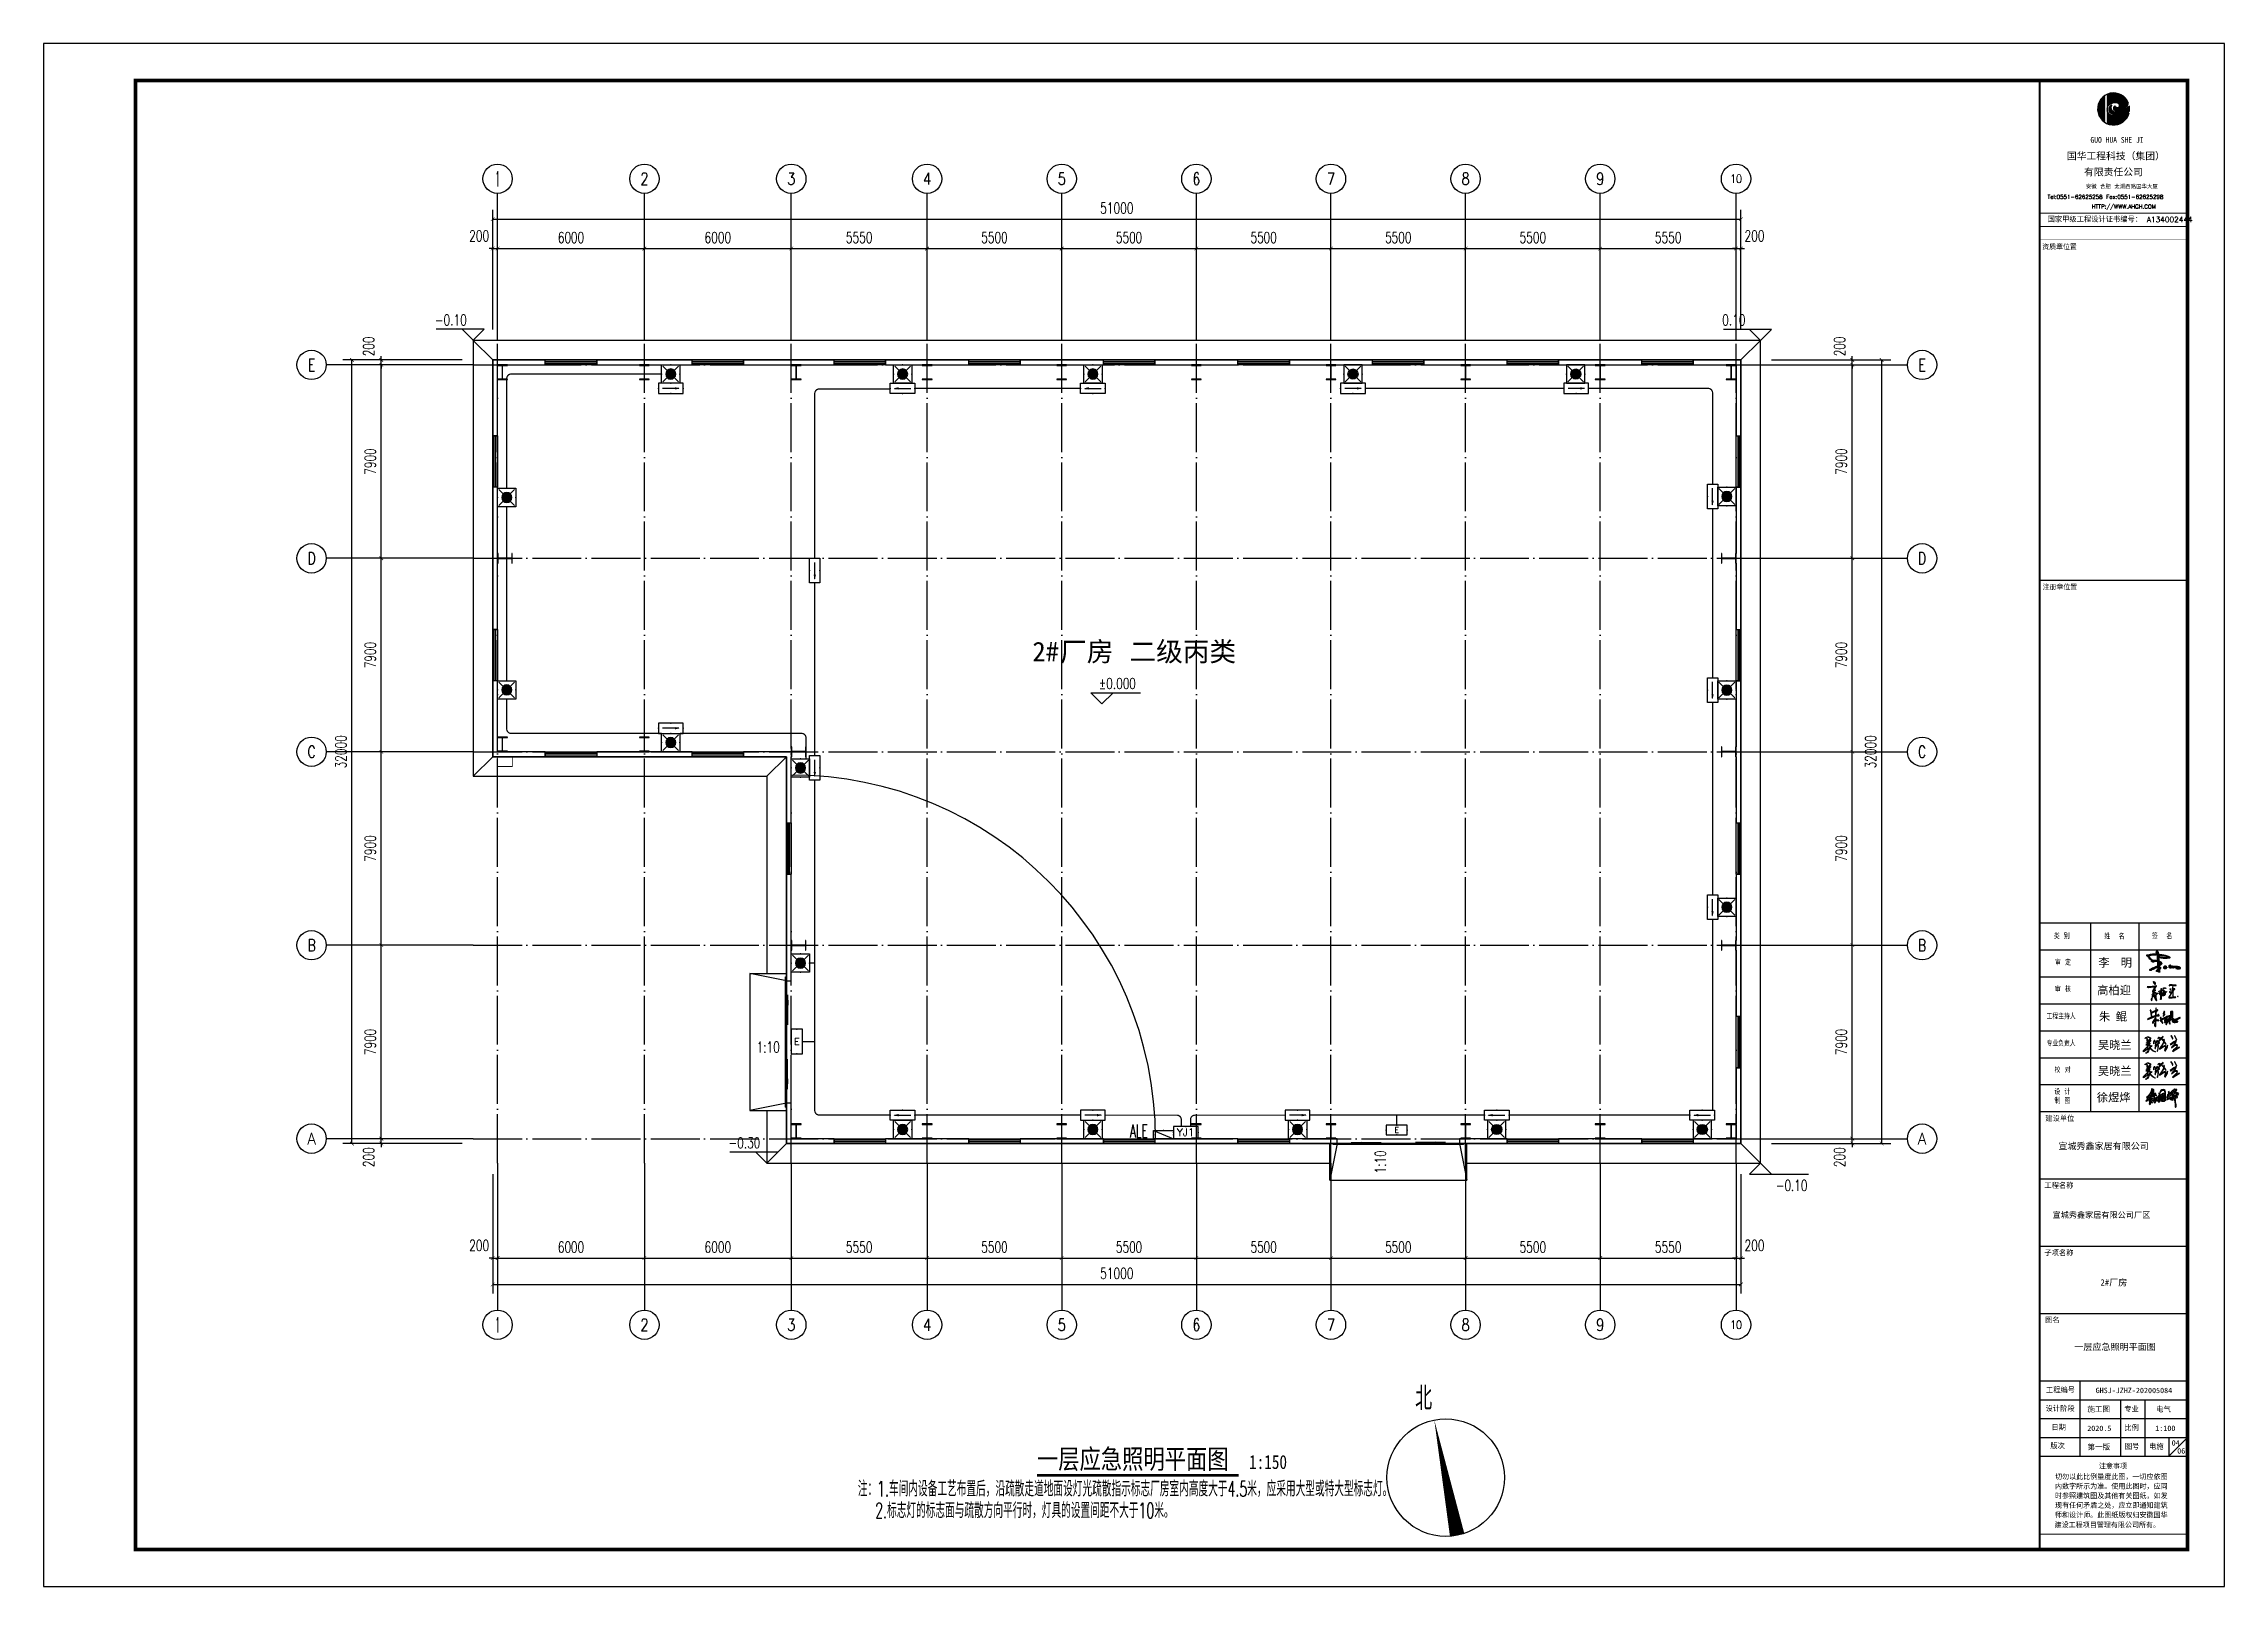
# Model space of a CAD drawing. Extents: x 1162612 to 1711260, y -157368 to 197905.
# Drawn here: x 1604543 to 1693643, y -24012 to 38988 of the extents above; entities that cross this region are included whole.
import ezdxf
from ezdxf.enums import TextEntityAlignment as Align

# ---------------------------------------------------------------- set-up
doc = ezdxf.new("R2010")
doc.units = 0
doc.header["$LTSCALE"] = 1000
doc.header["$MEASUREMENT"] = 0
doc.linetypes.add('DOTE', pattern=[2.42, 2, -0.2, 0.02, -0.2])
doc.layers.get('0').update_dxf_attribs({"linetype": 'CONTINUOUS'})
doc.layers.get('DEFPOINTS').update_dxf_attribs({"linetype": 'CONTINUOUS'})
for name, color, linetype in [('1', 7, 'CONTINUOUS'), ('AXIS', 3, 'CONTINUOUS'), ('AXIS_TEXT', 7, 'CONTINUOUS'), ('COLUMN', 99, 'CONTINUOUS'), ('DIM_ELEV', 3, 'CONTINUOUS'), ('DIM_SYMB', 3, 'CONTINUOUS'), ('DOTE', 1, 'DOTE'), ('EQUIP-消防', 3, 'CONTINUOUS'), ('EQUIP-照明', 3, 'CONTINUOUS'), ('EQUIP-箱柜', 3, 'CONTINUOUS'), ('GROUND', 2, 'CONTINUOUS'), ('PP-PM-TK', 7, 'CONTINUOUS'), ('PUB_TEXT', 7, 'CONTINUOUS'), ('PUB_TITLE', 4, 'CONTINUOUS'), ('STAIR', 2, 'CONTINUOUS'), ('TEL_SYMB', 3, 'CONTINUOUS'), ('TEL_TEXT', 7, 'CONTINUOUS'), ('WALL', 9, 'CONTINUOUS'), ('WINDOW', 99, 'CONTINUOUS'), ('WIRE-照明', 1, 'CONTINUOUS'), ('签名', 255, 'CONTINUOUS')]:
    doc.layers.add(name, color=color, linetype=linetype)
doc.styles.add('-黑体', font='simhei.ttf', dxfattribs={"width": 0.8})
doc.styles.add('_TCH_AXIS', font='COMPLEX', dxfattribs={"bigfont": 'GBCBIG'})
doc.styles.add('_TCH_DIM', font='SIMPLEX', dxfattribs={"bigfont": 'GBCBIG'})
doc.styles.add('_TCH_DYN', font='')
doc.styles.add('_TEL_DIM', font='SIMPLEX', dxfattribs={"width": 0.8, "height": 3.5, "bigfont": 'HZTXT'})
doc.styles.add('COMPLEX', font='COMPLEX')
doc.styles.add('DIM_FONT', font='SIMPLEX', dxfattribs={"width": 0.7, "bigfont": 'GBCBIG'})
doc.styles.get("Standard").update_dxf_attribs({"font": 'gbenor.shx', "bigfont": 'gbcbig.shx'})
doc.styles.add('STY53', font='COMPLEX', dxfattribs={"width": 0.6, "bigfont": 'HZTXT'})
doc.styles.add('STYLE1', font='simhei.ttf', dxfattribs={"width": 0.8})
doc.styles.add('TQ', font='txt.shx', dxfattribs={"width": 0.8, "bigfont": 'hztxt.shx'})
doc.styles.add('新宋体', font='', dxfattribs={"width": 0.8})
doc.styles.get('_TCH_DYN').set_extended_font_data('SimSun')
doc.styles.get('新宋体').set_extended_font_data('NSimSun')
doc.dimstyles.new('DIMN150', dxfattribs={"dimscale": 1.5, "dimtxt": 300, "dimasz": 100, "dimexe": 250, "dimexo": 300, "dimgap": 150, "dimtad": 1, "dimdec": 0, "dimzin": 0, "dimtxsty": 'DIM_FONT', "dimblk": 'ARCHTICK', "dimcen": 0.09, "dimclrt": 7, "dimazin": 3, "dimtfac": 1, "dimtdec": 0, "dimtix": 1, "dimtmove": 0, "dimatfit": 3, "dimtolj": 1, "dimtzin": 0})

msp = doc.modelspace()

# ---------------------------------------------------------------- texts
at = {"layer": 'PUB_TEXT', "color": 2, "style": 'STYLE1', "width": 0.8}
msp.add_text('GUO HUA SHE JI', height=237.6, dxfattribs=at).set_placement((1688170, 34939))
at = {"layer": 'PUB_TEXT', "color": 2}
for s, height, style, p in [('国华工程科技（集团）', 286, '-黑体', (1687208, 34260)), ('有限责任公司', 286, '-黑体', (1687911, 33604)), ('安徽', 165, 'TQ', (1687981, 33062)), ('合肥', 165, 'TQ', (1688563, 33062)), ('太湖西路国华大厦', 165, 'TQ', (1689145, 33062)), ('Tel:0551-62625258 Fax:0551-62625298', 165, 'TQ', (1686421, 32649)), ('    HTTP://WWW.AHGH.COM', 165, 'TQ', (1687581, 32252)), ('国家甲级工程设计证书编号： A134002444', 220, 'TQ', (1686420, 31696)), ('资质章位置', 209, 'TQ', (1686201, 30572)), ('注册章位置', 209, 'TQ', (1686216, 16681)), ('建设单位', 220, 'TQ', (1686327, -5026)), ('工程名称', 220, 'TQ', (1686290, -7766)), ('子项名称', 220, 'TQ', (1686290, -10517)), ('图名', 220, 'TQ', (1686317, -13259)), ('工程编号', 220, 'TQ', (1686351, -16117)), ('设计阶段', 220, 'TQ', (1686336, -16872)), ('专业', 220, 'TQ', (1689553, -16891)), ('日期', 220, 'TQ', (1686576, -17642)), ('比例', 220, 'TQ', (1689553, -17661)), ('版次', 220, 'TQ', (1686533, -18397)), ('图号', 220, 'TQ', (1689577, -18422)), ('电施', 220, 'TQ', (1690563, -18423)), ('切勿以此比例量度此图，一切应依图', 212.96, 'TQ', (1686724, -19657)), ('注意事项', 213, 'TQ', (1688517, -19221)), ('时参照建筑图及其他有关图纸，如发', 212.96, 'TQ', (1686724, -20436)), ('内数字所示为准。使用此图时，应同', 212.96, 'TQ', (1686724, -20046)), ('现有任何矛盾之处，应立即通知建筑', 212.96, 'TQ', (1686724, -20827)), ('师和设计师。此图纸版权归安徽国华', 212.96, 'TQ', (1686724, -21217)), ('建设工程项目管理有限公司所有。', 212.96, 'TQ', (1686704, -21623))]:
    msp.add_text(s, height=height, dxfattribs=dict(at, style=style)).set_placement(p)
at = {"layer": 'PUB_TEXT', "style": '_TCH_DIM'}
msp.add_text('北', height=965, dxfattribs=at).set_placement((1660578, -16815))
at = {"layer": 'PUB_TEXT', "color": 2, "char_height": 220, "width": 1847.81, "attachment_point": 1, "style": 'TQ'}
for s, insert in [('签  名', (1690686, 2649)), ('类 别', (1686675, 2648)), ('姓  名', (1688737, 2640)), ('审 定', (1686723, 1570)), ('审 核', (1686721, 480)), ('工程主持人', (1686378, -629)), ('专业负责人', (1686377, -1734)), ('校 对', (1686706, -2816)), ('设 计 \\P制 图', (1686699, -3710))]:
    msp.add_mtext(s, dxfattribs=dict(at, insert=insert))
at = {"layer": 'PUB_TITLE', "color": 255, "style": '-黑体'}
for s, height, p in [('宣城秀鑫家居有限公司', 264, (1686860, -6164)), ('宣城秀鑫家居有限公司厂区', 237.6, (1686622, -8964)), ('2#厂房', 264, (1688579, -11734)), ('GHSJ-JZHZ-202005084', 220, (1688382, -16121)), ('施工图', 220, (1688048, -16883)), ('电气', 220, (1690845, -16883)), ('2020.5', 220, (1688040, -17669)), ('1:100', 220, (1690819, -17668)), ('第一版', 220, (1688052, -18430)), ('04', 220, (1691490, -18264)), ('06', 220, (1691717, -18591))]:
    msp.add_text(s, height=height, dxfattribs=at).set_placement(p)
at = {"layer": 'PUB_TITLE', "color": 6, "style": '-黑体'}
msp.add_text('一层应急照明平面图', height=264, dxfattribs=at).set_placement((1687514, -14363))
at = {"layer": 'TEL_TEXT', "color": 1, "style": '新宋体', "width": 0.8}
for s, height, p in [('一层应急照明平面图', 797.5, (1645127, -19209)), ('1:150', 569.6, (1653796, -19218))]:
    msp.add_text(s, height=height, dxfattribs=at).set_placement(p)
at = {"layer": 'WIRE-照明', "color": 3, "linetype": 'CONTINUOUS', "style": 'STY53', "width": 0.6}
msp.add_text('ALE', height=532.2, dxfattribs=at).set_placement((1649286, -5411), align=Align.MIDDLE)
for s, p in [('注：1.车间内设备工艺布置后，沿疏散走道地面设灯光疏散指示标志厂房室内高度大于4.5米，应采用大型或特大型标志灯。', (1637809, -20340)), ('2.标志灯的标志面与疏散方向平行时，灯具的设置间距不大于10米。', (1638519, -21226))]:
    msp.add_text(s, height=627.26, dxfattribs=at).set_placement(p)
at = {"layer": '签名', "linetype": 'CONTINUOUS', "style": '-黑体'}
for s, p in [('李  明', (1688493, 1291)), ('高柏迎', (1688448, 163)), ('朱 鲲', (1688520, -909)), ('吴晓兰', (1688475, -2073)), ('吴晓兰', (1688475, -3136)), ('徐煜烨', (1688430, -4214))]:
    msp.add_text(s, height=336.6, dxfattribs=at).set_placement(p)

# ---------------------------------------------------------------- blocks, each defined once
blk = doc.blocks.new('*U40')
at = {"layer": 'PP-PM-TK', "color": 1}
for points in [[(-734, 26), (-725, -117), (-725, 92)], [(-725, 92), (-715, -155), (-715, 168)], [(-725, -117), (-725, 92), (-715, -155)], [(-715, 168), (-689, -255), (-689, 245)], [(-715, -155), (-715, 168), (-689, -255)], [(-689, 245), (-669, -296), (-669, 303)], [(-689, -255), (-689, 245), (-669, -296)], [(-669, 303), (-627, -384), (-627, 377)], [(-669, -296), (-669, 303), (-627, -384)], [(-627, 377), (-598, -422), (-598, 427)], [(-627, -384), (-627, 377), (-598, -422)], [(-598, 427), (-540, -498), (-540, 493)], [(-598, -422), (-598, 427), (-540, -498)], [(-540, 493), (-504, -531), (-504, 535)], [(-540, -498), (-540, 493), (-504, -531)], [(-504, 535), (-434, -593), (-434, 589)], [(-504, -531), (-504, 535), (-434, -593)], [(-434, 589), (-390, -619), (-390, 622)], [(-434, -593), (-434, 589), (-390, -619)], [(-390, 622), (-310, -666), (-310, 662)], [(-390, -619), (-390, 622), (-310, -666)], [(-310, 662), (-302, -669), (-302, 667)], [(-310, -666), (-310, 662), (-302, -669)], [(-302, 667), (-300, 1), (-300, 667)], [(-300, 667), (-299, 9), (-299, 668)], [(-299, 668), (-289, 51), (-289, 673)], [(-289, 673), (-287, 62), (-287, 674)], [(-287, 674), (-274, 89), (-274, 680)], [(-274, 680), (-262, 115), (-262, 686)], [(-262, 686), (-255, 126), (-255, 688)], [(-262, 686), (-262, 115), (-262, 686)], [(-255, 688), (-231, 157), (-231, 695)], [(-231, 695), (-227, 163), (-227, 696)], [(-227, 696), (-222, 168), (-222, 697)], [(-222, 697), (-221, 168), (-221, 697)], [(-222, 3), (-221, -43), (-221, 4)], [(-221, 697), (-215, 174), (-215, 699)], [(-221, 4), (-215, -82), (-215, 32)], [(-221, -43), (-221, 4), (-215, -82)], [(-215, 699), (-211, 177), (-211, 700)], [(-215, 32), (-211, -92), (-211, 48)], [(-215, -82), (-215, 32), (-211, -92)], [(-211, 700), (-202, 186), (-202, 703)], [(-211, 48), (-202, -118), (-202, 68)], [(-211, -92), (-211, 48), (-202, -118)], [(-202, 703), (-199, 188), (-199, 704)], [(-202, 68), (-199, -122), (-199, 73)], [(-202, -118), (-202, 68), (-199, -122)], [(-199, 704), (-185, 201), (-185, 708)], [(-199, 73), (-185, -143), (-185, 93)], [(-199, -122), (-199, 73), (-185, -143)], [(-185, 708), (-183, 203), (-183, 708)], [(-185, 93), (-183, -145), (-183, 96)], [(-185, -143), (-185, 93), (-183, -145)], [(-183, 708), (-179, 206), (-179, 709)], [(-183, 96), (-179, -149), (-179, 100)], [(-183, -145), (-183, 96), (-179, -149)], [(-179, 709), (-176, 208), (-176, 710)], [(-179, 100), (-176, -152), (-176, 103)], [(-179, -149), (-179, 100), (-176, -152)], [(-176, 710), (-175, 208), (-175, 710)], [(-176, 103), (-175, -153), (-175, 104)], [(-176, -152), (-176, 103), (-175, -153)], [(-175, 710), (-163, 216), (-163, 714)], [(-175, 104), (-163, -165), (-163, 116)], [(-175, -153), (-175, 104), (-163, -165)], [(-163, 714), (-142, 228), (-142, 719)], [(-163, 116), (-142, -181), (-142, 137)], [(-163, -165), (-163, 116), (-142, -181)], [(-142, 719), (-124, 239), (-124, 724)], [(-142, 137), (-124, -195), (-124, 151)], [(-142, -181), (-142, 137), (-124, -195)], [(-124, 724), (-123, 240), (-123, 724)], [(-124, 151), (-123, -196), (-123, 152)], [(-124, -195), (-124, 151), (-123, -196)], [(-123, 724), (-122, 240), (-122, 724)], [(-123, 152), (-122, -196), (-122, 153)], [(-123, -196), (-123, 152), (-122, -196)], [(-122, 724), (-114, 243), (-114, 725)], [(-122, 153), (-114, -202), (-114, 157)], [(-122, -196), (-122, 153), (-114, -202)], [(-114, 725), (-112, 244), (-112, 725)], [(-114, 157), (-112, 107), (-112, 158)], [(-114, -202), (-114, 87), (-112, -204)], [(-112, 725), (-112, 244), (-112, 725)], [(-112, 725), (-111, 244), (-111, 725)], [(-112, 158), (-111, 117), (-111, 159)], [(-112, 158), (-112, 108), (-112, 158)], [(-112, -204), (-112, 45), (-112, -204)], [(-112, -204), (-112, 42), (-111, -204)], [(-111, 725), (-110, 245), (-110, 725)], [(-111, 159), (-110, 119), (-110, 159)], [(-111, -204), (-111, 38), (-110, -205)], [(-110, 725), (-105, 247), (-105, 725)], [(-110, 159), (-105, 131), (-105, 162)], [(-110, -205), (-110, 34), (-105, -208)], [(-105, 725), (-102, 248), (-102, 726)], [(-105, 162), (-102, 135), (-102, 164)], [(-105, -208), (-105, 12), (-102, -210)], [(-102, 726), (-101, 249), (-101, 726)], [(-102, 164), (-101, 137), (-101, 165)], [(-101, 726), (-95, 251), (-95, 726)], [(-101, 165), (-95, 145), (-95, 166)], [(-95, 726), (-89, 254), (-89, 727)], [(-95, 166), (-89, 151), (-89, 167)], [(-89, 727), (-85, 255), (-85, 727)], [(-85, 727), (-83, 256), (-83, 727)], [(-83, 727), (-79, 257), (-79, 727)], [(-79, 727), (-59, 265), (-59, 729)], [(-59, 729), (-54, 267), (-54, 729)], [(-54, 729), (-45, 270), (-45, 730)], [(-45, 730), (-34, 272), (-34, 731)], [(-34, 731), (-28, 273), (-28, 731)], [(-28, 731), (-19, 276), (-19, 732)], [(-19, 732), (-12, 276), (-12, 732)], [(-12, 732), (-10, 277), (-10, 732)], [(-12, 25), (-10, 11), (-10, 47)], [(-10, 732), (-10, 277), (-10, 732)], [(-10, 732), (-9, 277), (-9, 732)], [(-10, 47), (-9, 4), (-9, 50)], [(-10, 11), (-10, 47), (-10, 10)], [(-10, 47), (-10, 10), (-10, 47)], [(-10, 10), (-10, 47), (-9, 4)], [(-9, 732), (-4, 277), (-4, 733)], [(-9, 50), (-4, -7), (-4, 68)], [(-9, 4), (-9, 50), (-4, -7)], [(-4, 733), (-3, 277), (-3, 733)], [(-4, 68), (-3, -8), (-3, 69)], [(-4, -7), (-4, 68), (-3, -8)], [(-3, 733), (2, 278), (2, 733)], [(-3, 69), (2, -19), (2, 80)], [(-3, -8), (-3, 69), (2, -19)], [(2, 733), (7, 279), (7, 734)], [(2, 80), (7, -24), (7, 87)], [(2, -19), (2, 80), (7, -24)], [(7, 734), (16, 280), (16, 734)], [(7, 87), (16, -35), (16, 98)], [(7, -24), (7, 87), (16, -35)], [(16, 280), (16, 734), (18, 279)], [(16, 734), (18, 279), (18, 734)], [(16, 98), (18, -37), (18, 100)], [(16, -35), (16, 98), (18, -37)], [(18, 279), (18, 734), (21, 279)], [(18, 100), (21, -39), (21, 103)], [(18, -37), (18, 100), (21, -39)], [(21, 279), (21, 734), (28, 279)], [(21, 103), (28, -45), (28, 111)], [(21, -39), (21, 103), (28, -45)], [(28, 279), (28, 733), (30, 279)], [(28, 111), (30, -46), (30, 113)], [(28, -45), (28, 111), (30, -46)], [(30, 279), (30, 733), (40, 278)], [(30, 113), (40, -53), (40, 121)], [(30, -46), (30, 113), (40, -53)], [(40, 278), (40, 732), (44, 278)], [(40, 121), (44, -56), (44, 124)], [(40, -53), (40, 121), (44, -56)], [(44, 278), (44, 731), (58, 277)], [(44, 124), (58, -63), (58, 135)], [(44, -56), (44, 124), (58, -63)], [(58, 277), (58, 730), (69, 276)], [(58, -63), (58, 135), (69, -69)], [(69, 276), (69, 728), (70, 276)], [(69, -69), (69, 126), (70, -69)], [(70, 276), (70, 728), (84, 275)], [(70, -69), (70, 125), (84, -74)], [(84, 275), (84, 726), (85, 275)], [(84, -74), (84, 113), (85, -74)], [(85, 275), (85, 726), (108, 274)], [(85, -74), (85, 112), (108, -81)], [(108, 274), (108, 723), (108, 274)], [(108, 274), (108, 723), (108, 274)], [(108, 274), (108, 723), (109, 274)], [(108, -81), (108, 88), (108, -82)], [(108, -82), (108, 87), (108, -82)], [(108, -82), (108, 87), (109, -82)], [(109, 274), (109, 723), (112, 273)], [(109, -82), (109, 87), (112, -82)], [(112, 273), (112, 723), (135, 270)], [(112, -82), (112, 84), (135, -86)], [(135, 270), (135, 720), (147, 269)], [(135, -86), (135, 66), (147, -88)], [(147, 269), (147, 719), (152, 268)], [(147, -88), (147, 62), (152, -88)], [(152, 268), (152, 718), (152, 268)], [(152, 268), (152, 718), (159, 268)], [(152, -88), (152, 60), (152, -89)], [(152, -89), (152, 60), (159, -89)], [(159, 268), (159, 717), (160, 267)], [(159, -89), (159, 59), (160, -89)], [(160, 267), (160, 717), (164, 267)], [(160, -89), (160, 59), (164, -89)], [(164, 267), (164, 716), (171, 265)], [(164, -89), (164, 59), (171, -89)], [(171, 265), (171, 713), (179, 263)], [(171, 58), (179, -90), (179, 60)], [(171, -89), (171, 58), (179, -90)], [(179, 263), (179, 711), (185, 262)], [(179, 60), (185, -90), (185, 61)], [(179, -90), (179, 60), (185, -90)], [(185, 262), (185, 709), (191, 261)], [(185, 61), (191, -90), (191, 62)], [(191, 261), (191, 707), (207, 254)], [(191, 62), (207, -89), (207, 65)], [(207, 254), (207, 702), (209, 253)], [(207, 65), (209, -89), (209, 66)], [(209, 253), (209, 701), (217, 250)], [(209, 66), (217, -89), (217, 70)], [(217, 250), (217, 698), (225, 244)], [(217, 70), (225, -89), (225, 75)], [(225, 244), (225, 696), (243, 230)], [(225, 75), (243, -87), (243, 86)], [(243, 230), (243, 690), (246, 228)], [(243, 86), (246, -86), (246, 91)], [(246, 228), (246, 689), (248, 227)], [(246, 91), (248, -86), (248, 93)], [(248, 227), (248, 688), (249, 226)], [(248, 93), (249, -86), (249, 94)], [(249, 226), (249, 688), (255, 216)], [(249, 94), (255, -86), (255, 102)], [(255, 216), (255, 686), (266, 199)], [(255, 102), (266, -84), (266, 117)], [(266, 199), (266, 682), (270, 192)], [(266, 117), (270, -84), (270, 133)], [(270, 192), (270, 681), (276, 155)], [(270, 133), (276, -83), (276, 155)], [(569, -14), (588, -190), (588, 2)], [(588, 2), (593, -187), (593, 6)], [(593, 6), (610, -177), (610, 20)], [(610, 20), (616, -173), (616, 25)], [(616, 25), (618, -171), (618, 27)], [(618, 27), (637, -159), (637, 43)], [(637, 43), (643, -155), (643, 48)], [(643, 48), (653, -148), (653, 57)], [(653, 57), (662, -142), (662, 66)], [(662, 66), (664, -140), (664, 68)], [(664, 68), (683, -126), (683, 86)], [(683, 86), (711, -105), (711, 112)], [(711, 112), (724, -95), (724, 124)], [(-302, -669), (-302, -30), (-300, -669)], [(-300, -669), (-300, -43), (-299, -670)], [(-299, -670), (-299, -61), (-289, -673)], [(-289, -673), (-289, -97), (-287, -674)], [(-287, -674), (-287, -102), (-274, -679)], [(-274, -679), (-274, -130), (-262, -683)], [(-262, -683), (-262, -150), (-262, -683)], [(-262, -683), (-262, -150), (-255, -686)], [(-255, -686), (-255, -162), (-231, -694)], [(-231, -694), (-231, -192), (-227, -695)], [(-227, -695), (-227, -195), (-222, -697)], [(-222, -697), (-222, -201), (-221, -697)], [(-221, -697), (-221, -201), (-215, -699)], [(-215, -699), (-215, -207), (-211, -701)], [(-211, -701), (-211, -210), (-202, -704)], [(-202, -704), (-202, -219), (-199, -705)], [(-199, -705), (-199, -222), (-185, -710)], [(-185, -710), (-185, -235), (-183, -711)], [(-183, -711), (-183, -237), (-179, -712)], [(-179, -712), (-179, -241), (-176, -713)], [(-176, -713), (-176, -244), (-175, -713)], [(-175, -713), (-175, -244), (-163, -715)], [(-163, -715), (-163, -252), (-142, -718)], [(-142, -718), (-142, -265), (-124, -721)], [(-124, -721), (-124, -276), (-123, -721)], [(-123, -721), (-123, -277), (-122, -721)], [(-122, -721), (-122, -277), (-114, -722)], [(-114, -722), (-114, -282), (-112, -723)], [(-112, -723), (-112, -284), (-112, -723)], [(-112, -723), (-112, -284), (-111, -723)], [(-111, -723), (-111, -284), (-110, -723)], [(-110, -723), (-110, -285), (-105, -724)], [(-105, -724), (-105, -287), (-102, -724)], [(-102, -210), (-102, -2), (-101, -212)], [(-102, -724), (-102, -288), (-101, -724)], [(-101, -212), (-101, -5), (-95, -215)], [(-101, -724), (-101, -289), (-95, -725)], [(-95, -215), (-95, -17), (-89, -219)], [(-95, -725), (-95, -291), (-89, -726)], [(-89, -219), (-89, -28), (-85, -222)], [(-89, -726), (-89, -294), (-85, -727)], [(-85, -222), (-85, -35), (-83, -223)], [(-85, -727), (-85, -295), (-83, -727)], [(-83, -223), (-83, -39), (-79, -226)], [(-83, -727), (-83, -296), (-79, -727)], [(-79, -226), (-79, -46), (-59, -239)], [(-79, -727), (-79, -298), (-59, -730)], [(-59, -239), (-59, -68), (-54, -241)], [(-59, -730), (-59, -306), (-54, -731)], [(-54, -241), (-54, -73), (-45, -246)], [(-54, -731), (-54, -308), (-45, -732)], [(-45, -246), (-45, -83), (-34, -252)], [(-45, -732), (-45, -312), (-34, -734)], [(-34, -252), (-34, -91), (-28, -254)], [(-28, -254), (-28, -95), (-19, -259)], [(-19, -259), (-19, -101), (-12, -263)], [(-12, -263), (-12, -106), (-10, -264)], [(-10, -264), (-10, -108), (-10, -264)], [(-10, -264), (-10, -108), (-9, -264)], [(-9, -264), (-9, -108), (-4, -267)], [(-4, -267), (-4, -111), (-3, -267)], [(-3, -267), (-3, -111), (2, -269)], [(2, -269), (2, -114), (7, -270)], [(7, -270), (7, -116), (16, -273)], [(16, -273), (16, -121), (18, -274)], [(18, -274), (18, -122), (21, -274)], [(21, -274), (21, -123), (28, -277)], [(28, -277), (28, -127), (30, -277)], [(30, -277), (30, -128), (40, -280)], [(40, -280), (40, -131), (44, -281)], [(44, -281), (44, -133), (58, -283)], [(58, -283), (58, -137), (69, -285)], [(69, -285), (69, -141), (70, -285)], [(70, -285), (70, -141), (84, -288)], [(84, -288), (84, -144), (85, -288)], [(85, -288), (85, -144), (108, -289)], [(108, -289), (108, -149), (108, -289)], [(108, -289), (108, -149), (108, -289)], [(108, -289), (108, -149), (109, -289)], [(109, -289), (109, -150), (112, -289)], [(112, -289), (112, -150), (135, -291)], [(135, -291), (135, -153), (147, -291)], [(147, -291), (147, -154), (152, -291)], [(152, -291), (152, -155), (152, -291)], [(152, -291), (152, -155), (159, -292)], [(152, -344), (152, -716), (152, -344)], [(152, -344), (159, -714), (159, -344)], [(159, -292), (159, -155), (160, -292)], [(159, -344), (160, -714), (160, -344)], [(160, -292), (160, -156), (164, -292)], [(160, -344), (164, -713), (164, -344)], [(164, -292), (164, -156), (171, -292)], [(164, -344), (171, -711), (171, -344)], [(171, -292), (171, -156), (179, -293)], [(171, -344), (179, -709), (179, -343)], [(179, -343), (185, -707), (185, -343)], [(185, -343), (191, -706), (191, -343)], [(191, -343), (207, -702), (207, -342)], [(207, -156), (209, -291), (209, -156)], [(207, -342), (209, -701), (209, -342)], [(209, -156), (217, -291), (217, -155)], [(209, -342), (217, -699), (217, -342)], [(217, -155), (225, -290), (225, -155)], [(217, -342), (225, -697), (225, -341)], [(225, -155), (243, -289), (243, -153)], [(225, -341), (243, -693), (243, -340)], [(243, -153), (246, -289), (246, -153)], [(243, -340), (246, -692), (246, -340)], [(246, -153), (248, -289), (248, -153)], [(246, -340), (248, -692), (248, -340)], [(248, -153), (249, -289), (249, -153)], [(248, -340), (249, -691), (249, -340)], [(249, -153), (255, -289), (255, -152)], [(249, -340), (255, -688), (255, -339)], [(255, -152), (266, -288), (266, -150)], [(255, -339), (266, -683), (266, -338)], [(266, -150), (270, -288), (270, -150)], [(266, -338), (270, -681), (270, -338)], [(270, -150), (276, -288), (276, -149)], [(270, -338), (276, -678), (276, -337)], [(276, -149), (283, -287), (283, -147)], [(276, -337), (283, -675), (283, -337)], [(283, -147), (296, -287), (296, -145)], [(283, -337), (296, -669), (296, -335)], [(296, -145), (302, -286), (302, -144)], [(296, -335), (302, -666), (302, -335)], [(302, -144), (307, -286), (307, -143)], [(302, -335), (307, -664), (307, -334)], [(307, -143), (311, -285), (311, -142)], [(307, -334), (311, -662), (311, -334)], [(311, -142), (341, -281), (341, -133)], [(311, -334), (341, -648), (341, -328)], [(341, -133), (369, -276), (369, -125)], [(341, -328), (369, -634), (369, -323)], [(369, -125), (375, -275), (375, -123)], [(369, -323), (375, -631), (375, -322)], [(375, -123), (377, -275), (377, -123)], [(375, -322), (377, -631), (377, -322)], [(377, -123), (383, -273), (383, -121)], [(377, -322), (383, -626), (383, -320)], [(383, -121), (397, -269), (397, -115)], [(383, -320), (397, -616), (397, -316)], [(397, -115), (421, -264), (421, -104)], [(397, -316), (421, -598), (421, -309)], [(421, -104), (431, -261), (431, -100)], [(421, -309), (431, -591), (431, -307)], [(431, -100), (444, -256), (444, -94)], [(431, -307), (444, -581), (444, -303)], [(444, -94), (450, -254), (450, -91)], [(444, -303), (450, -576), (450, -300)], [(450, -91), (460, -250), (460, -87)], [(450, -300), (460, -569), (460, -297)], [(460, -87), (483, -242), (483, -74)], [(460, -297), (483, -552), (483, -288)], [(483, -74), (492, -239), (492, -68)], [(483, -288), (492, -546), (492, -285)], [(492, -68), (509, -231), (509, -58)], [(492, -68), (492, -239), (492, -68)], [(492, -284), (509, -527), (509, -278)], [(492, -285), (492, -545), (492, -284)], [(509, -58), (512, -229), (512, -56)], [(509, -278), (512, -524), (512, -277)], [(512, -56), (513, -229), (513, -55)], [(512, -277), (513, -522), (513, -276)], [(513, -55), (530, -221), (530, -43)], [(513, -276), (530, -504), (530, -269)], [(530, -43), (542, -215), (542, -35)], [(530, -269), (542, -491), (542, -263)], [(542, -35), (552, -210), (552, -28)], [(542, -263), (552, -480), (552, -258)], [(552, -28), (555, -209), (555, -25)], [(552, -258), (555, -476), (555, -257)], [(555, -25), (569, -201), (569, -14)], [(555, -257), (569, -461), (569, -251)], [(569, -251), (588, -440), (588, -242)], [(588, -242), (593, -432), (593, -239)], [(593, -239), (610, -405), (610, -232)], [(610, -232), (616, -395), (616, -229)], [(616, -229), (618, -391), (618, -228)], [(618, -228), (637, -360), (637, -219)], [(637, -219), (643, -350), (643, -217)], [(643, -217), (653, -334), (653, -212)], [(653, -212), (662, -318), (662, -207)], [(662, -207), (664, -312), (664, -206)], [(664, -206), (683, -260), (683, -197)], [(683, -260), (683, -197), (711, -183)]]:
    blk.add_solid(points, dxfattribs=at)
at = {"layer": 'PP-PM-TK', "color": 1, "extrusion": (0, 0, -1)}
for points in [[(302, -30), (302, 667), (300, 1)], [(300, 1), (300, 667), (299, 9)], [(299, 9), (299, 668), (289, 51)], [(289, 51), (289, 673), (287, 62)], [(287, 62), (287, 674), (274, 89)], [(274, 89), (274, 680), (262, 115)], [(262, 115), (262, 686), (262, 115)], [(262, 115), (262, 686), (255, 126)], [(255, 126), (255, 688), (231, 157)], [(231, 157), (231, 695), (227, 163)], [(227, 163), (227, 696), (222, 168)], [(222, 168), (222, 697), (221, 168)], [(221, 168), (221, 697), (215, 174)], [(215, 174), (215, 699), (211, 177)], [(211, 177), (211, 700), (202, 186)], [(202, 186), (202, 703), (199, 188)], [(199, 188), (199, 704), (185, 201)], [(185, 201), (185, 708), (183, 203)], [(183, 203), (183, 708), (179, 206)], [(179, 206), (179, 709), (176, 208)], [(176, 208), (176, 710), (175, 208)], [(175, 208), (175, 710), (163, 216)], [(163, 216), (163, 714), (142, 228)], [(142, 228), (142, 719), (124, 239)], [(124, 239), (124, 724), (123, 240)], [(123, 240), (123, 724), (122, 240)], [(122, 240), (122, 724), (114, 243)], [(114, 243), (114, 725), (112, 244)], [(114, 87), (114, 157), (112, 107)], [(114, 87), (112, -204), (112, 45)], [(112, 244), (112, 725), (112, 244)], [(112, 244), (112, 725), (111, 244)], [(112, 107), (112, 158), (112, 108)], [(112, 108), (112, 158), (111, 117)], [(112, 45), (112, -204), (112, 42)], [(112, 42), (111, -204), (111, 38)], [(111, 244), (111, 725), (110, 245)], [(111, 117), (111, 159), (110, 119)], [(111, 38), (110, -205), (110, 34)], [(110, 245), (110, 725), (105, 247)], [(110, 119), (110, 159), (105, 131)], [(110, 34), (105, -208), (105, 12)], [(105, 247), (105, 725), (102, 248)], [(105, 131), (105, 162), (102, 135)], [(105, 12), (102, -210), (102, -2)], [(102, 248), (102, 726), (101, 249)], [(102, 135), (102, 164), (101, 137)], [(101, 249), (101, 726), (95, 251)], [(101, 137), (101, 165), (95, 145)], [(95, 251), (95, 726), (89, 254)], [(95, 145), (95, 166), (89, 151)], [(89, 254), (89, 727), (85, 255)], [(89, 151), (89, 167), (85, 154)], [(89, 167), (85, 154), (85, 164)], [(85, 255), (85, 727), (83, 256)], [(85, 154), (85, 164), (83, 163)], [(83, 256), (83, 727), (79, 257)], [(79, 257), (79, 727), (59, 265)], [(59, 265), (59, 729), (54, 267)], [(54, 267), (54, 729), (45, 270)], [(45, 270), (45, 730), (34, 272)], [(34, 272), (34, 731), (28, 273)], [(28, 273), (28, 731), (19, 276)], [(19, 276), (19, 732), (12, 276)], [(12, 276), (12, 732), (10, 277)], [(10, 277), (10, 732), (10, 277)], [(10, 277), (10, 732), (9, 277)], [(9, 277), (9, 732), (4, 277)], [(4, 277), (4, 733), (3, 277)], [(3, 277), (3, 733), (-2, 278)], [(-2, 278), (-2, 733), (-7, 279)], [(-7, 279), (-7, 734), (-16, 280)], [(-18, 734), (-21, 279), (-21, 734)], [(-21, 734), (-28, 279), (-28, 733)], [(-28, 733), (-30, 279), (-30, 733)], [(-30, 733), (-40, 278), (-40, 732)], [(-40, 732), (-44, 278), (-44, 731)], [(-44, 731), (-58, 277), (-58, 730)], [(-58, 730), (-69, 276), (-69, 728)], [(-58, 135), (-69, -69), (-69, 126)], [(-69, 728), (-70, 276), (-70, 728)], [(-69, 126), (-70, -69), (-70, 125)], [(-70, 728), (-84, 275), (-84, 726)], [(-70, 125), (-84, -74), (-84, 113)], [(-84, 726), (-85, 275), (-85, 726)], [(-84, 113), (-85, -74), (-85, 112)], [(-85, 726), (-108, 274), (-108, 723)], [(-85, 112), (-108, -81), (-108, 88)], [(-108, 723), (-108, 274), (-108, 723)], [(-108, 723), (-108, 274), (-108, 723)], [(-108, 723), (-109, 274), (-109, 723)], [(-108, 88), (-108, -82), (-108, 87)], [(-108, 87), (-108, -82), (-108, 87)], [(-108, 87), (-109, -82), (-109, 87)], [(-109, 723), (-112, 273), (-112, 723)], [(-109, 87), (-112, -82), (-112, 84)], [(-112, 723), (-135, 270), (-135, 720)], [(-112, 84), (-135, -86), (-135, 66)], [(-135, 720), (-147, 269), (-147, 719)], [(-135, 66), (-147, -88), (-147, 62)], [(-147, 719), (-152, 268), (-152, 718)], [(-147, 62), (-152, -88), (-152, 60)], [(-152, 718), (-152, 268), (-152, 718)], [(-152, 718), (-159, 268), (-159, 717)], [(-152, 60), (-152, -89), (-152, 60)], [(-152, 60), (-159, -89), (-159, 59)], [(-159, 717), (-160, 267), (-160, 717)], [(-159, 59), (-160, -89), (-160, 59)], [(-160, 717), (-164, 267), (-164, 716)], [(-160, 59), (-164, -89), (-164, 59)], [(-164, 716), (-171, 265), (-171, 713)], [(-164, 59), (-171, -89), (-171, 58)], [(-171, 713), (-179, 263), (-179, 711)], [(-179, 711), (-185, 262), (-185, 709)], [(-185, 709), (-191, 261), (-191, 707)], [(-185, -90), (-185, 61), (-191, -90)], [(-191, 707), (-207, 254), (-207, 702)], [(-191, -90), (-191, 62), (-207, -89)], [(-207, 702), (-209, 253), (-209, 701)], [(-207, -89), (-207, 65), (-209, -89)], [(-209, 701), (-217, 250), (-217, 698)], [(-209, -89), (-209, 66), (-217, -89)], [(-217, 698), (-225, 244), (-225, 696)], [(-217, -89), (-217, 70), (-225, -89)], [(-225, 696), (-243, 230), (-243, 690)], [(-225, -89), (-225, 75), (-243, -87)], [(-243, 690), (-246, 228), (-246, 689)], [(-243, -87), (-243, 86), (-246, -86)], [(-246, 689), (-248, 227), (-248, 688)], [(-246, -86), (-246, 91), (-248, -86)], [(-248, 688), (-249, 226), (-249, 688)], [(-248, -86), (-248, 93), (-249, -86)], [(-249, 688), (-255, 216), (-255, 686)], [(-249, -86), (-249, 94), (-255, -86)], [(-255, 686), (-266, 199), (-266, 682)], [(-255, -86), (-255, 102), (-266, -84)], [(-266, 682), (-270, 192), (-270, 681)], [(-266, -84), (-266, 117), (-270, -84)], [(-270, 681), (-276, 155), (-276, 679)], [(-270, -84), (-270, 133), (-276, -83)], [(-276, -83), (-276, 679), (-283, -83)], [(-276, 679), (-283, -83), (-283, 677)], [(-283, -83), (-283, 677), (-296, -80)], [(-283, 677), (-296, -80), (-296, 672)], [(-296, -80), (-296, 672), (-302, -79)], [(-296, 672), (-302, -79), (-302, 669)], [(-302, -79), (-302, 669), (-307, -78)], [(-302, 669), (-307, -78), (-307, 666)], [(-307, -78), (-307, 666), (-311, -77)], [(-307, 666), (-311, -77), (-311, 664)], [(-311, -77), (-311, 664), (-341, -71)], [(-311, 664), (-341, -71), (-341, 647)], [(-341, -71), (-341, 647), (-369, -62)], [(-341, 647), (-369, -62), (-369, 631)], [(-369, -62), (-369, 631), (-375, -61)], [(-369, 631), (-375, -61), (-375, 628)], [(-375, -61), (-375, 628), (-377, -60)], [(-375, 628), (-377, -60), (-377, 627)], [(-377, -60), (-377, 627), (-383, -58)], [(-377, 627), (-383, -58), (-383, 623)], [(-383, -58), (-383, 623), (-397, -54)], [(-383, 623), (-397, -54), (-397, 616)], [(-397, -54), (-397, 616), (-421, -43)], [(-397, 616), (-421, -43), (-421, 602)], [(-421, -43), (-421, 602), (-431, -38)], [(-421, 602), (-431, -38), (-431, 594)], [(-431, -38), (-431, 594), (-444, -32)], [(-431, 594), (-444, -32), (-444, 582)], [(-444, -32), (-444, 582), (-450, -29)], [(-444, 582), (-450, -29), (-450, 577)], [(-450, -29), (-450, 577), (-460, -23)], [(-450, 577), (-460, -23), (-460, 568)], [(-460, -23), (-460, 568), (-483, -10)], [(-460, 568), (-483, -10), (-483, 549)], [(-483, -10), (-483, 549), (-492, -3)], [(-483, 549), (-492, -3), (-492, 541)], [(-492, -3), (-492, 541), (-492, -3)], [(-492, 541), (-492, -3), (-492, 541)], [(-492, -3), (-492, 541), (-509, 10)], [(-492, 541), (-509, 10), (-509, 527)], [(-509, 10), (-509, 527), (-512, 12)], [(-509, 527), (-512, 12), (-512, 524)], [(-512, 12), (-512, 524), (-513, 13)], [(-512, 524), (-513, 13), (-513, 523)], [(-513, 13), (-513, 523), (-530, 27)], [(-513, 523), (-530, 27), (-530, 509)], [(-530, 27), (-530, 509), (-542, 38)], [(-530, 509), (-542, 38), (-542, 493)], [(-542, 38), (-542, 493), (-552, 48)], [(-542, 493), (-552, 48), (-552, 481)], [(-552, 48), (-552, 481), (-555, 52)], [(-552, 481), (-555, 52), (-555, 476)], [(-555, 52), (-555, 476), (-569, 65)], [(-555, 476), (-569, 65), (-569, 460)], [(-569, 65), (-569, 460), (-588, 89)], [(-569, 460), (-588, 89), (-588, 435)], [(-588, 89), (-588, 435), (-593, 95)], [(-588, 435), (-593, 95), (-593, 429)], [(-588, -190), (-588, 2), (-593, -187)], [(-593, 95), (-593, 429), (-610, 118)], [(-593, 429), (-610, 118), (-610, 408)], [(-593, -187), (-593, 6), (-610, -177)], [(-610, 118), (-610, 408), (-616, 126)], [(-610, 408), (-616, 126), (-616, 400)], [(-610, -177), (-610, 20), (-616, -173)], [(-616, 126), (-616, 400), (-618, 131)], [(-616, 400), (-618, 131), (-618, 397)], [(-616, -173), (-616, 25), (-618, -171)], [(-618, 131), (-618, 397), (-637, 164)], [(-618, 397), (-637, 164), (-637, 361)], [(-618, -171), (-618, 27), (-637, -159)], [(-637, 164), (-637, 361), (-643, 175)], [(-637, 361), (-643, 175), (-643, 349)], [(-637, -159), (-637, 43), (-643, -155)], [(-643, 175), (-643, 349), (-653, 192)], [(-643, 349), (-653, 192), (-653, 330)], [(-643, -155), (-643, 48), (-653, -148)], [(-653, 192), (-653, 330), (-662, 217)], [(-653, 330), (-662, 217), (-662, 311)], [(-653, -148), (-653, 57), (-662, -142)], [(-662, 217), (-662, 311), (-664, 222)], [(-662, 311), (-664, 222), (-664, 307)], [(-662, -142), (-662, 66), (-664, -140)], [(-664, 222), (-664, 307), (-683, 270)], [(-664, -140), (-664, 68), (-683, -126)], [(-683, -126), (-683, 86), (-711, -105)], [(-711, -105), (-711, 112), (-724, -95)], [(-724, -95), (-724, 124), (-729, -91)], [(-724, 124), (-729, -91), (-729, 74)], [(-729, -91), (-729, 74), (-734, 17)], [(302, -30), (300, -669), (300, -43)], [(300, -43), (299, -670), (299, -61)], [(299, -61), (289, -673), (289, -97)], [(289, -97), (287, -674), (287, -102)], [(287, -102), (274, -679), (274, -130)], [(274, -130), (262, -683), (262, -150)], [(262, -150), (262, -683), (262, -150)], [(262, -150), (255, -686), (255, -162)], [(255, -162), (231, -694), (231, -192)], [(231, -192), (227, -695), (227, -195)], [(227, -195), (222, -697), (222, -201)], [(222, -201), (221, -697), (221, -201)], [(221, -201), (215, -699), (215, -207)], [(215, -207), (211, -701), (211, -210)], [(211, -210), (202, -704), (202, -219)], [(202, -219), (199, -705), (199, -222)], [(199, -222), (185, -710), (185, -235)], [(185, -235), (183, -711), (183, -237)], [(183, -237), (179, -712), (179, -241)], [(179, -241), (176, -713), (176, -244)], [(176, -244), (175, -713), (175, -244)], [(175, -244), (163, -715), (163, -252)], [(163, -252), (142, -718), (142, -265)], [(142, -265), (124, -721), (124, -276)], [(124, -276), (123, -721), (123, -277)], [(123, -277), (122, -721), (122, -277)], [(122, -277), (114, -722), (114, -282)], [(114, -282), (112, -723), (112, -284)], [(112, -284), (112, -723), (112, -284)], [(112, -284), (111, -723), (111, -284)], [(111, -284), (110, -723), (110, -285)], [(110, -285), (105, -724), (105, -287)], [(105, -287), (102, -724), (102, -288)], [(102, -2), (101, -212), (101, -5)], [(102, -288), (101, -724), (101, -289)], [(101, -5), (95, -215), (95, -17)], [(101, -289), (95, -725), (95, -291)], [(95, -17), (89, -219), (89, -28)], [(95, -291), (89, -726), (89, -294)], [(89, -28), (85, -222), (85, -35)], [(89, -294), (85, -727), (85, -295)], [(85, -35), (83, -223), (83, -39)], [(85, -295), (83, -727), (83, -296)], [(83, -39), (79, -226), (79, -46)], [(83, -296), (79, -727), (79, -298)], [(79, -46), (59, -239), (59, -68)], [(79, -298), (59, -730), (59, -306)], [(59, -68), (54, -241), (54, -73)], [(59, -306), (54, -731), (54, -308)], [(54, -73), (45, -246), (45, -83)], [(54, -308), (45, -732), (45, -312)], [(45, -83), (34, -252), (34, -91)], [(45, -312), (34, -734), (34, -316)], [(34, -91), (28, -254), (28, -95)], [(34, -734), (34, -316), (28, -734)], [(34, -316), (28, -734), (28, -319)], [(28, -95), (19, -259), (19, -101)], [(28, -734), (28, -319), (19, -733)], [(28, -319), (19, -733), (19, -321)], [(19, -101), (12, -263), (12, -106)], [(19, -733), (19, -321), (12, -733)], [(19, -321), (12, -733), (12, -322)], [(12, -106), (10, -264), (10, -108)], [(12, -733), (12, -322), (10, -733)], [(12, -322), (10, -733), (10, -323)], [(10, -108), (10, -264), (10, -108)], [(10, -108), (9, -264), (9, -108)], [(10, -733), (10, -323), (10, -733)], [(10, -323), (10, -733), (10, -323)], [(10, -733), (10, -323), (9, -733)], [(10, -323), (9, -733), (9, -323)], [(9, -108), (4, -267), (4, -111)], [(9, -733), (9, -323), (4, -732)], [(9, -323), (4, -732), (4, -324)], [(4, -111), (3, -267), (3, -111)], [(4, -732), (4, -324), (3, -732)], [(4, -324), (3, -732), (3, -324)], [(3, -111), (-2, -269), (-2, -114)], [(3, -732), (3, -324), (-2, -732)], [(3, -324), (-2, -732), (-2, -326)], [(-2, -114), (-7, -270), (-7, -116)], [(-2, -732), (-2, -326), (-7, -732)], [(-2, -326), (-7, -732), (-7, -327)], [(-7, -116), (-16, -273), (-16, -121)], [(-7, -732), (-7, -327), (-16, -731)], [(-7, -327), (-16, -731), (-16, -329)], [(-16, -121), (-18, -274), (-18, -122)], [(-16, -731), (-16, -329), (-18, -731)], [(-16, -329), (-18, -731), (-18, -329)], [(-18, -122), (-21, -274), (-21, -123)], [(-18, -731), (-18, -329), (-21, -731)], [(-18, -329), (-21, -731), (-21, -330)], [(-21, -123), (-28, -277), (-28, -127)], [(-21, -731), (-21, -330), (-28, -731)], [(-21, -330), (-28, -731), (-28, -332)], [(-28, -127), (-30, -277), (-30, -128)], [(-28, -731), (-28, -332), (-30, -731)], [(-28, -332), (-30, -731), (-30, -332)], [(-30, -128), (-40, -280), (-40, -131)], [(-30, -731), (-30, -332), (-40, -730)], [(-30, -332), (-40, -730), (-40, -334)], [(-40, -131), (-44, -281), (-44, -133)], [(-40, -730), (-40, -334), (-44, -730)], [(-40, -334), (-44, -730), (-44, -335)], [(-44, -133), (-58, -283), (-58, -137)], [(-44, -730), (-44, -335), (-58, -729)], [(-44, -335), (-58, -729), (-58, -338)], [(-58, -137), (-69, -285), (-69, -141)], [(-58, -729), (-58, -338), (-69, -729)], [(-58, -338), (-69, -729), (-69, -339)], [(-69, -141), (-70, -285), (-70, -141)], [(-69, -729), (-69, -339), (-70, -729)], [(-69, -339), (-70, -729), (-70, -339)], [(-70, -141), (-84, -288), (-84, -144)], [(-70, -729), (-70, -339), (-84, -728)], [(-70, -339), (-84, -728), (-84, -340)], [(-84, -144), (-85, -288), (-85, -144)], [(-84, -728), (-84, -340), (-85, -728)], [(-84, -340), (-85, -728), (-85, -340)], [(-85, -144), (-108, -289), (-108, -149)], [(-85, -728), (-85, -340), (-108, -727)], [(-85, -340), (-108, -727), (-108, -342)], [(-108, -149), (-108, -289), (-108, -149)], [(-108, -149), (-108, -289), (-108, -149)], [(-108, -149), (-109, -289), (-109, -150)], [(-108, -727), (-108, -342), (-108, -727)], [(-108, -342), (-108, -727), (-108, -342)], [(-108, -727), (-108, -342), (-108, -727)], [(-108, -342), (-108, -727), (-108, -342)], [(-108, -727), (-108, -342), (-109, -727)], [(-108, -342), (-109, -727), (-109, -342)], [(-109, -150), (-112, -289), (-112, -150)], [(-109, -727), (-109, -342), (-112, -726)], [(-109, -342), (-112, -726), (-112, -342)], [(-112, -150), (-135, -291), (-135, -153)], [(-112, -726), (-112, -342), (-135, -720)], [(-112, -342), (-135, -720), (-135, -343)], [(-135, -153), (-147, -291), (-147, -154)], [(-135, -720), (-135, -343), (-147, -717)], [(-135, -343), (-147, -717), (-147, -344)], [(-147, -154), (-152, -291), (-152, -155)], [(-147, -717), (-147, -344), (-152, -716)], [(-147, -344), (-152, -716), (-152, -344)], [(-152, -155), (-152, -291), (-152, -155)], [(-152, -155), (-159, -292), (-159, -155)], [(-152, -716), (-152, -344), (-152, -716)], [(-152, -716), (-152, -344), (-159, -714)], [(-159, -155), (-160, -292), (-160, -156)], [(-159, -714), (-159, -344), (-160, -714)], [(-160, -156), (-164, -292), (-164, -156)], [(-160, -714), (-160, -344), (-164, -713)], [(-164, -156), (-171, -292), (-171, -156)], [(-164, -713), (-164, -344), (-171, -711)], [(-171, -156), (-179, -293), (-179, -156)], [(-171, -711), (-171, -344), (-179, -709)], [(-179, -293), (-179, -156), (-185, -292)], [(-179, -156), (-185, -292), (-185, -156)], [(-179, -709), (-179, -343), (-185, -707)], [(-185, -292), (-185, -156), (-191, -292)], [(-185, -156), (-191, -292), (-191, -156)], [(-185, -707), (-185, -343), (-191, -706)], [(-191, -292), (-191, -156), (-207, -291)], [(-191, -156), (-207, -291), (-207, -156)], [(-191, -706), (-191, -343), (-207, -702)], [(-207, -291), (-207, -156), (-209, -291)], [(-207, -702), (-207, -342), (-209, -701)], [(-209, -291), (-209, -156), (-217, -291)], [(-209, -701), (-209, -342), (-217, -699)], [(-217, -291), (-217, -155), (-225, -290)], [(-217, -699), (-217, -342), (-225, -697)], [(-225, -290), (-225, -155), (-243, -289)], [(-225, -697), (-225, -341), (-243, -693)], [(-243, -289), (-243, -153), (-246, -289)], [(-243, -693), (-243, -340), (-246, -692)], [(-246, -289), (-246, -153), (-248, -289)], [(-246, -692), (-246, -340), (-248, -692)], [(-248, -289), (-248, -153), (-249, -289)], [(-248, -692), (-248, -340), (-249, -691)], [(-249, -289), (-249, -153), (-255, -289)], [(-249, -691), (-249, -340), (-255, -688)], [(-255, -289), (-255, -152), (-266, -288)], [(-255, -688), (-255, -339), (-266, -683)], [(-266, -288), (-266, -150), (-270, -288)], [(-266, -683), (-266, -338), (-270, -681)], [(-270, -288), (-270, -150), (-276, -288)], [(-270, -681), (-270, -338), (-276, -678)], [(-276, -288), (-276, -149), (-283, -287)], [(-276, -678), (-276, -337), (-283, -675)], [(-283, -287), (-283, -147), (-296, -287)], [(-283, -675), (-283, -337), (-296, -669)], [(-296, -287), (-296, -145), (-302, -286)], [(-296, -669), (-296, -335), (-302, -666)], [(-302, -286), (-302, -144), (-307, -286)], [(-302, -666), (-302, -335), (-307, -664)], [(-307, -286), (-307, -143), (-311, -285)], [(-307, -664), (-307, -334), (-311, -662)], [(-311, -285), (-311, -142), (-341, -281)], [(-311, -662), (-311, -334), (-341, -648)], [(-341, -281), (-341, -133), (-369, -276)], [(-341, -648), (-341, -328), (-369, -634)], [(-369, -276), (-369, -125), (-375, -275)], [(-369, -634), (-369, -323), (-375, -631)], [(-375, -275), (-375, -123), (-377, -275)], [(-375, -631), (-375, -322), (-377, -631)], [(-377, -275), (-377, -123), (-383, -273)], [(-377, -631), (-377, -322), (-383, -626)], [(-383, -273), (-383, -121), (-397, -269)], [(-383, -626), (-383, -320), (-397, -616)], [(-397, -269), (-397, -115), (-421, -264)], [(-397, -616), (-397, -316), (-421, -598)], [(-421, -264), (-421, -104), (-431, -261)], [(-421, -598), (-421, -309), (-431, -591)], [(-431, -261), (-431, -100), (-444, -256)], [(-431, -591), (-431, -307), (-444, -581)], [(-444, -256), (-444, -94), (-450, -254)], [(-444, -581), (-444, -303), (-450, -576)], [(-450, -254), (-450, -91), (-460, -250)], [(-450, -576), (-450, -300), (-460, -569)], [(-460, -250), (-460, -87), (-483, -242)], [(-460, -569), (-460, -297), (-483, -552)], [(-483, -242), (-483, -74), (-492, -239)], [(-483, -552), (-483, -288), (-492, -546)], [(-492, -239), (-492, -68), (-492, -239)], [(-492, -239), (-492, -68), (-509, -231)], [(-492, -545), (-492, -284), (-509, -527)], [(-492, -546), (-492, -285), (-492, -545)], [(-509, -231), (-509, -58), (-512, -229)], [(-509, -527), (-509, -278), (-512, -524)], [(-512, -229), (-512, -56), (-513, -229)], [(-512, -524), (-512, -277), (-513, -522)], [(-513, -229), (-513, -55), (-530, -221)], [(-513, -522), (-513, -276), (-530, -504)], [(-530, -221), (-530, -43), (-542, -215)], [(-530, -504), (-530, -269), (-542, -491)], [(-542, -215), (-542, -35), (-552, -210)], [(-542, -491), (-542, -263), (-552, -480)], [(-552, -210), (-552, -28), (-555, -209)], [(-552, -480), (-552, -258), (-555, -476)], [(-555, -209), (-555, -25), (-569, -201)], [(-555, -476), (-555, -257), (-569, -461)], [(-569, -201), (-569, -14), (-588, -190)], [(-569, -461), (-569, -251), (-588, -440)], [(-588, -440), (-588, -242), (-593, -432)], [(-593, -432), (-593, -239), (-610, -405)], [(-610, -405), (-610, -232), (-616, -395)], [(-616, -395), (-616, -229), (-618, -391)], [(-618, -391), (-618, -228), (-637, -360)], [(-637, -360), (-637, -219), (-643, -350)], [(-643, -350), (-643, -217), (-653, -334)], [(-653, -334), (-653, -212), (-662, -318)], [(-662, -318), (-662, -207), (-664, -312)], [(-664, -312), (-664, -206), (-683, -260)]]:
    blk.add_solid(points, dxfattribs=at)
blk = doc.blocks.new('70406170226736')
at = {"layer": 'PP-PM-TK', "color": 1}
for points in [[(58, 135), (84, 113), (108, 87), (121, 75), (135, 66), (152, 60), (171, 58), (190, 60), (209, 66), (227, 74), (243, 86), (256, 101), (266, 117), (273, 135), (276, 155), (275, 174), (270, 192), (261, 210), (249, 226), (234, 239), (217, 250), (191, 261), (164, 267), (108, 274), (62, 278), (16, 280), (-19, 276), (-54, 267), (-89, 255), (-122, 240), (-151, 224), (-179, 206), (-204, 186), (-227, 163), (-246, 140), (-262, 115), (-276, 89), (-287, 62), (-295, 32), (-300, 1), (-302, -30), (-299, -61), (-289, -97), (-274, -130), (-255, -162), (-231, -192), (-204, -219), (-175, -244), (-144, -266), (-110, -285), (-70, -304), (-28, -319), (14, -330), (58, -338), (105, -343), (152, -344), (246, -340), (311, -334), (375, -322), (444, -303), (512, -277), (637, -219), (711, -183)], [(724, 124), (643, 48), (600, 10), (555, -25), (509, -58), (460, -87), (422, -105), (383, -121), (343, -134), (302, -144), (255, -152), (207, -156), (159, -155), (112, -150), (69, -141), (28, -127), (-10, -108), (-45, -83), (-63, -65), (-79, -46), (-92, -24), (-102, -2), (-109, 20), (-112, 42), (-114, 87), (-114, 102), (-111, 117), (-105, 131), (-95, 145), (-85, 154), (-82, 159), (-83, 163), (-89, 167), (-95, 167), (-101, 165), (-123, 152), (-142, 137), (-163, 118), (-183, 96), (-199, 73), (-211, 48), (-218, 26), (-222, 3), (-223, -20), (-221, -43), (-215, -82), (-209, -101), (-202, -118), (-185, -143), (-163, -165), (-112, -204), (-59, -239), (-32, -254), (-3, -267), (40, -280), (85, -288), (132, -292), (179, -293), (243, -291), (307, -286), (369, -276), (431, -261), (492, -239), (552, -210), (610, -177), (664, -140), (729, -91)], [(58, 135), (30, 113), (17, 101), (7, 87), (-4, 68), (-10, 47), (-12, 25), (-9, 4), (-5, -8), (2, -19), (11, -30), (21, -39), (44, -56), (70, -69), (89, -76), (108, -82), (147, -88), (185, -90), (225, -89), (283, -83), (312, -78), (341, -71), (369, -63), (397, -54), (424, -42), (450, -29), (483, -10), (513, 13), (542, 38), (569, 65), (593, 95), (616, 126), (635, 159), (653, 192), (669, 231), (683, 270)]]:
    blk.add_lwpolyline(points, dxfattribs=at)
for start, end in [(21.5384, 345.55673), (352.85444, 9.73276)]:
    blk.add_arc((0, 0), 735, start, end, dxfattribs=at)
blk.add_blockref('*U40', (0, 0), dxfattribs=at)
blk = doc.blocks.new('$TCHSYS$WIN2D')
for p, q in [((-0.5, 0.5), (0.5, 0.5)), ((-0.5, 0.5), (-0.5, -0.5)), ((0.5, 0.5), (0.5, -0.5)), ((0.5, 0.167), (-0.5, 0.167)), ((0.5, -0.167), (-0.5, -0.167)), ((-0.5, -0.5), (0.5, -0.5))]:
    blk.add_line(p, q)
blk = doc.blocks.new('$DORLIB2D$00000130')
at = {"color": 0, "linetype": 'CONTINUOUS'}
for p, q in [((-0.533, 0.66), (-0.533, 0.513)), ((0, 0.66), (-0.533, 0.66)), ((0, 0.513), (0, 0.66)), ((0.533, 0.66), (0, 0.66)), ((0.533, 0.66), (0.533, 0.513)), ((0, 0.513), (-0.533, 0.513)), ((0.533, 0.513), (0, 0.513)), ((-0.385, 0.269), (-0.14, 0.269)), ((-0.385, 0.269), (-0.3, 0.214)), ((-0.3, 0.214), (-0.3, 0.269)), ((0.385, 0.269), (0.14, 0.269)), ((0.3, 0.214), (0.3, 0.269)), ((0.385, 0.269), (0.3, 0.214))]:
    blk.add_line(p, q, dxfattribs=at)
blk = doc.blocks.new('_AXISO')
blk.add_circle((0, 0), 0.5)
at = {"layer": 'AXIS_TEXT', "style": 'COMPLEX', "width": 1.041667}
blk.add_attdef('A', text='', height=0.56, dxfattribs=at).set_placement((-0.25, -0.28), (0.25, -0.28), align=Align.FIT)
blk = doc.blocks.new('_ARCHTICK')
at = {"color": 0, "linetype": 'BYBLOCK', "const_width": 0.15}
blk.add_lwpolyline([(-0.5, -0.5), (0.5, 0.5)], dxfattribs=at)
blk = doc.blocks.new('*D117')
at = {"layer": 'AXIS', "color": 0}
for p, q in [((1734864, 65727), (1734864, 60852)), ((1785864, 65727), (1785864, 60852)), ((1734864, 61227), (1785864, 61227))]:
    blk.add_line(p, q, dxfattribs=at)
at = {"layer": 'DEFPOINTS', "color": 0}
for p in [(1734864, 66177), (1785864, 66177), (1785864, 61227)]:
    blk.add_point(p, dxfattribs=at)
at = {"layer": 'AXIS', "color": 0, "xscale": 150, "yscale": 150, "zscale": 150, "rotation": 180}
blk.add_blockref('_ARCHTICK', (1734864, 61227), dxfattribs=at)
at = {"layer": 'AXIS', "color": 0, "xscale": 150, "yscale": 150, "zscale": 150}
blk.add_blockref('_ARCHTICK', (1785864, 61227), dxfattribs=at)
at = {"layer": 'AXIS', "color": 7, "insert": (1760364, 61677), "char_height": 450, "attachment_point": 5, "style": 'DIM_FONT'}
blk.add_mtext('\\A1;51000', dxfattribs=at)
blk = doc.blocks.new('*D118')
at = {"layer": 'AXIS', "color": 0}
for p, q in [((1734864, 65727), (1734864, 61924)), ((1735064, 65727), (1735064, 61924)), ((1734864, 62299), (1734714, 62299)), ((1734864, 62299), (1735064, 62299)), ((1735064, 62299), (1735214, 62299))]:
    blk.add_line(p, q, dxfattribs=at)
at = {"layer": 'DEFPOINTS', "color": 0}
for p in [(1734864, 66177), (1735064, 66177), (1735064, 62299)]:
    blk.add_point(p, dxfattribs=at)
at = {"layer": 'AXIS', "color": 0, "xscale": 150, "yscale": 150, "zscale": 150}
blk.add_blockref('_ARCHTICK', (1734864, 62299), dxfattribs=at)
at = {"layer": 'AXIS', "color": 0, "xscale": 150, "yscale": 150, "zscale": 150, "rotation": 180}
blk.add_blockref('_ARCHTICK', (1735064, 62299), dxfattribs=at)
at = {"layer": 'AXIS', "color": 7, "insert": (1734309, 62817), "char_height": 450, "attachment_point": 5, "style": 'DIM_FONT'}
blk.add_mtext('\\A1;200', dxfattribs=at)
blk = doc.blocks.new('*D119')
at = {"layer": 'AXIS', "color": 0}
for p, q in [((1735064, 65727), (1735064, 61924)), ((1741064, 65727), (1741064, 61924)), ((1735064, 62299), (1741064, 62299))]:
    blk.add_line(p, q, dxfattribs=at)
at = {"layer": 'DEFPOINTS', "color": 0}
for p in [(1735064, 66177), (1741064, 66177), (1741064, 62299)]:
    blk.add_point(p, dxfattribs=at)
at = {"layer": 'AXIS', "color": 0, "xscale": 150, "yscale": 150, "zscale": 150, "rotation": 180}
blk.add_blockref('_ARCHTICK', (1735064, 62299), dxfattribs=at)
at = {"layer": 'AXIS', "color": 0, "xscale": 150, "yscale": 150, "zscale": 150}
blk.add_blockref('_ARCHTICK', (1741064, 62299), dxfattribs=at)
at = {"layer": 'AXIS', "color": 7, "insert": (1738064, 62749), "char_height": 450, "attachment_point": 5, "style": 'DIM_FONT'}
blk.add_mtext('\\A1;6000', dxfattribs=at)
blk = doc.blocks.new('*D120')
at = {"layer": 'AXIS', "color": 0}
for p, q in [((1741064, 65727), (1741064, 61924)), ((1747064, 65727), (1747064, 61924)), ((1741064, 62299), (1747064, 62299))]:
    blk.add_line(p, q, dxfattribs=at)
at = {"layer": 'DEFPOINTS', "color": 0}
for p in [(1741064, 66177), (1747064, 66177), (1747064, 62299)]:
    blk.add_point(p, dxfattribs=at)
at = {"layer": 'AXIS', "color": 0, "xscale": 150, "yscale": 150, "zscale": 150, "rotation": 180}
blk.add_blockref('_ARCHTICK', (1741064, 62299), dxfattribs=at)
at = {"layer": 'AXIS', "color": 0, "xscale": 150, "yscale": 150, "zscale": 150}
blk.add_blockref('_ARCHTICK', (1747064, 62299), dxfattribs=at)
at = {"layer": 'AXIS', "color": 7, "insert": (1744064, 62749), "char_height": 450, "attachment_point": 5, "style": 'DIM_FONT'}
blk.add_mtext('\\A1;6000', dxfattribs=at)
blk = doc.blocks.new('*D121')
at = {"layer": 'AXIS', "color": 0}
for p, q in [((1747064, 65727), (1747064, 61924)), ((1752614, 65727), (1752614, 61924)), ((1747064, 62299), (1752614, 62299))]:
    blk.add_line(p, q, dxfattribs=at)
at = {"layer": 'DEFPOINTS', "color": 0}
for p in [(1747064, 66177), (1752614, 66177), (1752614, 62299)]:
    blk.add_point(p, dxfattribs=at)
at = {"layer": 'AXIS', "color": 0, "xscale": 150, "yscale": 150, "zscale": 150, "rotation": 180}
blk.add_blockref('_ARCHTICK', (1747064, 62299), dxfattribs=at)
at = {"layer": 'AXIS', "color": 0, "xscale": 150, "yscale": 150, "zscale": 150}
blk.add_blockref('_ARCHTICK', (1752614, 62299), dxfattribs=at)
at = {"layer": 'AXIS', "color": 7, "insert": (1749839, 62749), "char_height": 450, "attachment_point": 5, "style": 'DIM_FONT'}
blk.add_mtext('\\A1;5550', dxfattribs=at)
blk = doc.blocks.new('*D122')
at = {"layer": 'AXIS', "color": 0}
for p, q in [((1752614, 65727), (1752614, 61924)), ((1758114, 65727), (1758114, 61924)), ((1752614, 62299), (1758114, 62299))]:
    blk.add_line(p, q, dxfattribs=at)
at = {"layer": 'DEFPOINTS', "color": 0}
for p in [(1752614, 66177), (1758114, 66177), (1758114, 62299)]:
    blk.add_point(p, dxfattribs=at)
at = {"layer": 'AXIS', "color": 0, "xscale": 150, "yscale": 150, "zscale": 150, "rotation": 180}
blk.add_blockref('_ARCHTICK', (1752614, 62299), dxfattribs=at)
at = {"layer": 'AXIS', "color": 0, "xscale": 150, "yscale": 150, "zscale": 150}
blk.add_blockref('_ARCHTICK', (1758114, 62299), dxfattribs=at)
at = {"layer": 'AXIS', "color": 7, "insert": (1755364, 62749), "char_height": 450, "attachment_point": 5, "style": 'DIM_FONT'}
blk.add_mtext('\\A1;5500', dxfattribs=at)
blk = doc.blocks.new('*D123')
at = {"layer": 'AXIS', "color": 0}
for p, q in [((1758114, 65727), (1758114, 61924)), ((1763614, 65727), (1763614, 61924)), ((1758114, 62299), (1763614, 62299))]:
    blk.add_line(p, q, dxfattribs=at)
at = {"layer": 'DEFPOINTS', "color": 0}
for p in [(1758114, 66177), (1763614, 66177), (1763614, 62299)]:
    blk.add_point(p, dxfattribs=at)
at = {"layer": 'AXIS', "color": 0, "xscale": 150, "yscale": 150, "zscale": 150, "rotation": 180}
blk.add_blockref('_ARCHTICK', (1758114, 62299), dxfattribs=at)
at = {"layer": 'AXIS', "color": 0, "xscale": 150, "yscale": 150, "zscale": 150}
blk.add_blockref('_ARCHTICK', (1763614, 62299), dxfattribs=at)
at = {"layer": 'AXIS', "color": 7, "insert": (1760864, 62749), "char_height": 450, "attachment_point": 5, "style": 'DIM_FONT'}
blk.add_mtext('\\A1;5500', dxfattribs=at)
blk = doc.blocks.new('*D124')
at = {"layer": 'AXIS', "color": 0}
for p, q in [((1763614, 65727), (1763614, 61924)), ((1769114, 65727), (1769114, 61924)), ((1763614, 62299), (1769114, 62299))]:
    blk.add_line(p, q, dxfattribs=at)
at = {"layer": 'DEFPOINTS', "color": 0}
for p in [(1763614, 66177), (1769114, 66177), (1769114, 62299)]:
    blk.add_point(p, dxfattribs=at)
at = {"layer": 'AXIS', "color": 0, "xscale": 150, "yscale": 150, "zscale": 150, "rotation": 180}
blk.add_blockref('_ARCHTICK', (1763614, 62299), dxfattribs=at)
at = {"layer": 'AXIS', "color": 0, "xscale": 150, "yscale": 150, "zscale": 150}
blk.add_blockref('_ARCHTICK', (1769114, 62299), dxfattribs=at)
at = {"layer": 'AXIS', "color": 7, "insert": (1766364, 62749), "char_height": 450, "attachment_point": 5, "style": 'DIM_FONT'}
blk.add_mtext('\\A1;5500', dxfattribs=at)
blk = doc.blocks.new('*D125')
at = {"layer": 'AXIS', "color": 0}
for p, q in [((1769114, 65727), (1769114, 61924)), ((1774614, 65727), (1774614, 61924)), ((1769114, 62299), (1774614, 62299))]:
    blk.add_line(p, q, dxfattribs=at)
at = {"layer": 'DEFPOINTS', "color": 0}
for p in [(1769114, 66177), (1774614, 66177), (1774614, 62299)]:
    blk.add_point(p, dxfattribs=at)
at = {"layer": 'AXIS', "color": 0, "xscale": 150, "yscale": 150, "zscale": 150, "rotation": 180}
blk.add_blockref('_ARCHTICK', (1769114, 62299), dxfattribs=at)
at = {"layer": 'AXIS', "color": 0, "xscale": 150, "yscale": 150, "zscale": 150}
blk.add_blockref('_ARCHTICK', (1774614, 62299), dxfattribs=at)
at = {"layer": 'AXIS', "color": 7, "insert": (1771864, 62749), "char_height": 450, "attachment_point": 5, "style": 'DIM_FONT'}
blk.add_mtext('\\A1;5500', dxfattribs=at)
blk = doc.blocks.new('*D126')
at = {"layer": 'AXIS', "color": 0}
for p, q in [((1774614, 65727), (1774614, 61924)), ((1780114, 65727), (1780114, 61924)), ((1774614, 62299), (1780114, 62299))]:
    blk.add_line(p, q, dxfattribs=at)
at = {"layer": 'DEFPOINTS', "color": 0}
for p in [(1774614, 66177), (1780114, 66177), (1780114, 62299)]:
    blk.add_point(p, dxfattribs=at)
at = {"layer": 'AXIS', "color": 0, "xscale": 150, "yscale": 150, "zscale": 150, "rotation": 180}
blk.add_blockref('_ARCHTICK', (1774614, 62299), dxfattribs=at)
at = {"layer": 'AXIS', "color": 0, "xscale": 150, "yscale": 150, "zscale": 150}
blk.add_blockref('_ARCHTICK', (1780114, 62299), dxfattribs=at)
at = {"layer": 'AXIS', "color": 7, "insert": (1777364, 62749), "char_height": 450, "attachment_point": 5, "style": 'DIM_FONT'}
blk.add_mtext('\\A1;5500', dxfattribs=at)
blk = doc.blocks.new('*D127')
at = {"layer": 'AXIS', "color": 0}
for p, q in [((1780114, 65727), (1780114, 61924)), ((1785664, 65727), (1785664, 61924)), ((1780114, 62299), (1785664, 62299))]:
    blk.add_line(p, q, dxfattribs=at)
at = {"layer": 'DEFPOINTS', "color": 0}
for p in [(1780114, 66177), (1785664, 66177), (1785664, 62299)]:
    blk.add_point(p, dxfattribs=at)
at = {"layer": 'AXIS', "color": 0, "xscale": 150, "yscale": 150, "zscale": 150, "rotation": 180}
blk.add_blockref('_ARCHTICK', (1780114, 62299), dxfattribs=at)
at = {"layer": 'AXIS', "color": 0, "xscale": 150, "yscale": 150, "zscale": 150}
blk.add_blockref('_ARCHTICK', (1785664, 62299), dxfattribs=at)
at = {"layer": 'AXIS', "color": 7, "insert": (1782889, 62749), "char_height": 450, "attachment_point": 5, "style": 'DIM_FONT'}
blk.add_mtext('\\A1;5550', dxfattribs=at)
blk = doc.blocks.new('*D128')
at = {"layer": 'AXIS', "color": 0}
for p, q in [((1785664, 65727), (1785664, 61924)), ((1785864, 65727), (1785864, 61924)), ((1785664, 62299), (1785514, 62299)), ((1785664, 62299), (1785864, 62299)), ((1785864, 62299), (1786014, 62299))]:
    blk.add_line(p, q, dxfattribs=at)
at = {"layer": 'DEFPOINTS', "color": 0}
for p in [(1785664, 66177), (1785864, 66177), (1785864, 62299)]:
    blk.add_point(p, dxfattribs=at)
at = {"layer": 'AXIS', "color": 0, "xscale": 150, "yscale": 150, "zscale": 150}
blk.add_blockref('_ARCHTICK', (1785664, 62299), dxfattribs=at)
at = {"layer": 'AXIS', "color": 0, "xscale": 150, "yscale": 150, "zscale": 150, "rotation": 180}
blk.add_blockref('_ARCHTICK', (1785864, 62299), dxfattribs=at)
at = {"layer": 'AXIS', "color": 7, "insert": (1786419, 62817), "char_height": 450, "attachment_point": 5, "style": 'DIM_FONT'}
blk.add_mtext('\\A1;200', dxfattribs=at)
blk = doc.blocks.new('*D129')
at = {"layer": 'AXIS', "color": 0}
for p, q in [((1733614, 98977), (1728739, 98977)), ((1729114, 66977), (1729114, 98977)), ((1733614, 66977), (1728739, 66977))]:
    blk.add_line(p, q, dxfattribs=at)
at = {"layer": 'DEFPOINTS', "color": 0}
for p in [(1729114, 98977), (1734064, 98977), (1734064, 66977)]:
    blk.add_point(p, dxfattribs=at)
at = {"layer": 'AXIS', "color": 0, "xscale": 150, "yscale": 150, "zscale": 150}
for p, rotation in [((1729114, 98977), 90), ((1729114, 66977), 270)]:
    blk.add_blockref('_ARCHTICK', p, dxfattribs=dict(at, rotation=rotation))
at = {"layer": 'AXIS', "color": 7, "insert": (1728664, 82977), "char_height": 450, "attachment_point": 5, "rotation": 90, "style": 'DIM_FONT'}
blk.add_mtext('\\A1;32000', dxfattribs=at)
blk = doc.blocks.new('*D130')
at = {"layer": 'AXIS', "color": 0}
for p, q in [((1733614, 67177), (1729939, 67177)), ((1733614, 66977), (1729939, 66977)), ((1730314, 67177), (1730314, 67327)), ((1730314, 66977), (1730314, 67177)), ((1730314, 66977), (1730314, 66827))]:
    blk.add_line(p, q, dxfattribs=at)
at = {"layer": 'DEFPOINTS', "color": 0}
for p in [(1730314, 67177), (1734064, 67177), (1734064, 66977)]:
    blk.add_point(p, dxfattribs=at)
at = {"layer": 'AXIS', "color": 0, "xscale": 150, "yscale": 150, "zscale": 150}
for p, rotation in [((1730314, 67177), 270), ((1730314, 66977), 90)]:
    blk.add_blockref('_ARCHTICK', p, dxfattribs=dict(at, rotation=rotation))
at = {"layer": 'AXIS', "color": 7, "insert": (1729797, 66422), "char_height": 450, "attachment_point": 5, "rotation": 90, "style": 'DIM_FONT'}
blk.add_mtext('\\A1;200', dxfattribs=at)
blk = doc.blocks.new('*D131')
at = {"layer": 'AXIS', "color": 0}
for p, q in [((1733614, 75077), (1729939, 75077)), ((1730314, 67177), (1730314, 75077)), ((1733614, 67177), (1729939, 67177))]:
    blk.add_line(p, q, dxfattribs=at)
at = {"layer": 'DEFPOINTS', "color": 0}
for p in [(1730314, 75077), (1734064, 75077), (1734064, 67177)]:
    blk.add_point(p, dxfattribs=at)
at = {"layer": 'AXIS', "color": 0, "xscale": 150, "yscale": 150, "zscale": 150}
for p, rotation in [((1730314, 75077), 90), ((1730314, 67177), 270)]:
    blk.add_blockref('_ARCHTICK', p, dxfattribs=dict(at, rotation=rotation))
at = {"layer": 'AXIS', "color": 7, "insert": (1729864, 71127), "char_height": 450, "attachment_point": 5, "rotation": 90, "style": 'DIM_FONT'}
blk.add_mtext('\\A1;7900', dxfattribs=at)
blk = doc.blocks.new('*D132')
at = {"layer": 'AXIS', "color": 0}
for p, q in [((1733614, 82977), (1729939, 82977)), ((1730314, 75077), (1730314, 82977)), ((1733614, 75077), (1729939, 75077))]:
    blk.add_line(p, q, dxfattribs=at)
at = {"layer": 'DEFPOINTS', "color": 0}
for p in [(1730314, 82977), (1734064, 82977), (1734064, 75077)]:
    blk.add_point(p, dxfattribs=at)
at = {"layer": 'AXIS', "color": 0, "xscale": 150, "yscale": 150, "zscale": 150}
for p, rotation in [((1730314, 82977), 90), ((1730314, 75077), 270)]:
    blk.add_blockref('_ARCHTICK', p, dxfattribs=dict(at, rotation=rotation))
at = {"layer": 'AXIS', "color": 7, "insert": (1729864, 79027), "char_height": 450, "attachment_point": 5, "rotation": 90, "style": 'DIM_FONT'}
blk.add_mtext('\\A1;7900', dxfattribs=at)
blk = doc.blocks.new('*D133')
at = {"layer": 'AXIS', "color": 0}
for p, q in [((1733614, 90877), (1729939, 90877)), ((1730314, 82977), (1730314, 90877)), ((1733614, 82977), (1729939, 82977))]:
    blk.add_line(p, q, dxfattribs=at)
at = {"layer": 'DEFPOINTS', "color": 0}
for p in [(1730314, 90877), (1734064, 90877), (1734064, 82977)]:
    blk.add_point(p, dxfattribs=at)
at = {"layer": 'AXIS', "color": 0, "xscale": 150, "yscale": 150, "zscale": 150}
for p, rotation in [((1730314, 90877), 90), ((1730314, 82977), 270)]:
    blk.add_blockref('_ARCHTICK', p, dxfattribs=dict(at, rotation=rotation))
at = {"layer": 'AXIS', "color": 7, "insert": (1729864, 86927), "char_height": 450, "attachment_point": 5, "rotation": 90, "style": 'DIM_FONT'}
blk.add_mtext('\\A1;7900', dxfattribs=at)
blk = doc.blocks.new('*D134')
at = {"layer": 'AXIS', "color": 0}
for p, q in [((1733614, 98777), (1729939, 98777)), ((1730314, 90877), (1730314, 98777)), ((1733614, 90877), (1729939, 90877))]:
    blk.add_line(p, q, dxfattribs=at)
at = {"layer": 'DEFPOINTS', "color": 0}
for p in [(1730314, 98777), (1734064, 98777), (1734064, 90877)]:
    blk.add_point(p, dxfattribs=at)
at = {"layer": 'AXIS', "color": 0, "xscale": 150, "yscale": 150, "zscale": 150}
for p, rotation in [((1730314, 98777), 90), ((1730314, 90877), 270)]:
    blk.add_blockref('_ARCHTICK', p, dxfattribs=dict(at, rotation=rotation))
at = {"layer": 'AXIS', "color": 7, "insert": (1729864, 94827), "char_height": 450, "attachment_point": 5, "rotation": 90, "style": 'DIM_FONT'}
blk.add_mtext('\\A1;7900', dxfattribs=at)
blk = doc.blocks.new('*D135')
at = {"layer": 'AXIS', "color": 0}
for p, q in [((1733614, 98977), (1729939, 98977)), ((1730314, 98977), (1730314, 99127)), ((1730314, 98777), (1730314, 98977)), ((1733614, 98777), (1729939, 98777)), ((1730314, 98777), (1730314, 98627))]:
    blk.add_line(p, q, dxfattribs=at)
at = {"layer": 'DEFPOINTS', "color": 0}
for p in [(1730314, 98977), (1734064, 98977), (1734064, 98777)]:
    blk.add_point(p, dxfattribs=at)
at = {"layer": 'AXIS', "color": 0, "xscale": 150, "yscale": 150, "zscale": 150}
for p, rotation in [((1730314, 98977), 270), ((1730314, 98777), 90)]:
    blk.add_blockref('_ARCHTICK', p, dxfattribs=dict(at, rotation=rotation))
at = {"layer": 'AXIS', "color": 7, "insert": (1729797, 99532), "char_height": 450, "attachment_point": 5, "rotation": 90, "style": 'DIM_FONT'}
blk.add_mtext('\\A1;200', dxfattribs=at)
blk = doc.blocks.new('*D136')
at = {"layer": 'AXIS', "color": 0}
for p, q in [((1734864, 100227), (1734864, 105102)), ((1734864, 104727), (1785864, 104727)), ((1785864, 100227), (1785864, 105102))]:
    blk.add_line(p, q, dxfattribs=at)
at = {"layer": 'DEFPOINTS', "color": 0}
for p in [(1785864, 104727), (1734864, 99777), (1785864, 99777)]:
    blk.add_point(p, dxfattribs=at)
at = {"layer": 'AXIS', "color": 0, "xscale": 150, "yscale": 150, "zscale": 150, "rotation": 180}
blk.add_blockref('_ARCHTICK', (1734864, 104727), dxfattribs=at)
at = {"layer": 'AXIS', "color": 0, "xscale": 150, "yscale": 150, "zscale": 150}
blk.add_blockref('_ARCHTICK', (1785864, 104727), dxfattribs=at)
at = {"layer": 'AXIS', "color": 7, "insert": (1760364, 105177), "char_height": 450, "attachment_point": 5, "style": 'DIM_FONT'}
blk.add_mtext('\\A1;51000', dxfattribs=at)
blk = doc.blocks.new('*D137')
at = {"layer": 'AXIS', "color": 0}
for p, q in [((1734864, 103527), (1734714, 103527)), ((1734864, 100227), (1734864, 103902)), ((1734864, 103527), (1735064, 103527)), ((1735064, 100227), (1735064, 103902)), ((1735064, 103527), (1735214, 103527))]:
    blk.add_line(p, q, dxfattribs=at)
at = {"layer": 'DEFPOINTS', "color": 0}
for p in [(1735064, 103527), (1734864, 99777), (1735064, 99777)]:
    blk.add_point(p, dxfattribs=at)
at = {"layer": 'AXIS', "color": 0, "xscale": 150, "yscale": 150, "zscale": 150}
blk.add_blockref('_ARCHTICK', (1734864, 103527), dxfattribs=at)
at = {"layer": 'AXIS', "color": 0, "xscale": 150, "yscale": 150, "zscale": 150, "rotation": 180}
blk.add_blockref('_ARCHTICK', (1735064, 103527), dxfattribs=at)
at = {"layer": 'AXIS', "color": 7, "insert": (1734309, 104044), "char_height": 450, "attachment_point": 5, "style": 'DIM_FONT'}
blk.add_mtext('\\A1;200', dxfattribs=at)
blk = doc.blocks.new('*D138')
at = {"layer": 'AXIS', "color": 0}
for p, q in [((1735064, 100227), (1735064, 103902)), ((1735064, 103527), (1741064, 103527)), ((1741064, 100227), (1741064, 103902))]:
    blk.add_line(p, q, dxfattribs=at)
at = {"layer": 'DEFPOINTS', "color": 0}
for p in [(1741064, 103527), (1735064, 99777), (1741064, 99777)]:
    blk.add_point(p, dxfattribs=at)
at = {"layer": 'AXIS', "color": 0, "xscale": 150, "yscale": 150, "zscale": 150, "rotation": 180}
blk.add_blockref('_ARCHTICK', (1735064, 103527), dxfattribs=at)
at = {"layer": 'AXIS', "color": 0, "xscale": 150, "yscale": 150, "zscale": 150}
blk.add_blockref('_ARCHTICK', (1741064, 103527), dxfattribs=at)
at = {"layer": 'AXIS', "color": 7, "insert": (1738064, 103977), "char_height": 450, "attachment_point": 5, "style": 'DIM_FONT'}
blk.add_mtext('\\A1;6000', dxfattribs=at)
blk = doc.blocks.new('*D139')
at = {"layer": 'AXIS', "color": 0}
for p, q in [((1741064, 100227), (1741064, 103902)), ((1741064, 103527), (1747064, 103527)), ((1747064, 100227), (1747064, 103902))]:
    blk.add_line(p, q, dxfattribs=at)
at = {"layer": 'DEFPOINTS', "color": 0}
for p in [(1747064, 103527), (1741064, 99777), (1747064, 99777)]:
    blk.add_point(p, dxfattribs=at)
at = {"layer": 'AXIS', "color": 0, "xscale": 150, "yscale": 150, "zscale": 150, "rotation": 180}
blk.add_blockref('_ARCHTICK', (1741064, 103527), dxfattribs=at)
at = {"layer": 'AXIS', "color": 0, "xscale": 150, "yscale": 150, "zscale": 150}
blk.add_blockref('_ARCHTICK', (1747064, 103527), dxfattribs=at)
at = {"layer": 'AXIS', "color": 7, "insert": (1744064, 103977), "char_height": 450, "attachment_point": 5, "style": 'DIM_FONT'}
blk.add_mtext('\\A1;6000', dxfattribs=at)
blk = doc.blocks.new('*D140')
at = {"layer": 'AXIS', "color": 0}
for p, q in [((1747064, 100227), (1747064, 103902)), ((1747064, 103527), (1752614, 103527)), ((1752614, 100227), (1752614, 103902))]:
    blk.add_line(p, q, dxfattribs=at)
at = {"layer": 'DEFPOINTS', "color": 0}
for p in [(1752614, 103527), (1747064, 99777), (1752614, 99777)]:
    blk.add_point(p, dxfattribs=at)
at = {"layer": 'AXIS', "color": 0, "xscale": 150, "yscale": 150, "zscale": 150, "rotation": 180}
blk.add_blockref('_ARCHTICK', (1747064, 103527), dxfattribs=at)
at = {"layer": 'AXIS', "color": 0, "xscale": 150, "yscale": 150, "zscale": 150}
blk.add_blockref('_ARCHTICK', (1752614, 103527), dxfattribs=at)
at = {"layer": 'AXIS', "color": 7, "insert": (1749839, 103977), "char_height": 450, "attachment_point": 5, "style": 'DIM_FONT'}
blk.add_mtext('\\A1;5550', dxfattribs=at)
blk = doc.blocks.new('*D141')
at = {"layer": 'AXIS', "color": 0}
for p, q in [((1752614, 100227), (1752614, 103902)), ((1752614, 103527), (1758114, 103527)), ((1758114, 100227), (1758114, 103902))]:
    blk.add_line(p, q, dxfattribs=at)
at = {"layer": 'DEFPOINTS', "color": 0}
for p in [(1758114, 103527), (1752614, 99777), (1758114, 99777)]:
    blk.add_point(p, dxfattribs=at)
at = {"layer": 'AXIS', "color": 0, "xscale": 150, "yscale": 150, "zscale": 150, "rotation": 180}
blk.add_blockref('_ARCHTICK', (1752614, 103527), dxfattribs=at)
at = {"layer": 'AXIS', "color": 0, "xscale": 150, "yscale": 150, "zscale": 150}
blk.add_blockref('_ARCHTICK', (1758114, 103527), dxfattribs=at)
at = {"layer": 'AXIS', "color": 7, "insert": (1755364, 103977), "char_height": 450, "attachment_point": 5, "style": 'DIM_FONT'}
blk.add_mtext('\\A1;5500', dxfattribs=at)
blk = doc.blocks.new('*D142')
at = {"layer": 'AXIS', "color": 0}
for p, q in [((1758114, 100227), (1758114, 103902)), ((1758114, 103527), (1763614, 103527)), ((1763614, 100227), (1763614, 103902))]:
    blk.add_line(p, q, dxfattribs=at)
at = {"layer": 'DEFPOINTS', "color": 0}
for p in [(1763614, 103527), (1758114, 99777), (1763614, 99777)]:
    blk.add_point(p, dxfattribs=at)
at = {"layer": 'AXIS', "color": 0, "xscale": 150, "yscale": 150, "zscale": 150, "rotation": 180}
blk.add_blockref('_ARCHTICK', (1758114, 103527), dxfattribs=at)
at = {"layer": 'AXIS', "color": 0, "xscale": 150, "yscale": 150, "zscale": 150}
blk.add_blockref('_ARCHTICK', (1763614, 103527), dxfattribs=at)
at = {"layer": 'AXIS', "color": 7, "insert": (1760864, 103977), "char_height": 450, "attachment_point": 5, "style": 'DIM_FONT'}
blk.add_mtext('\\A1;5500', dxfattribs=at)
blk = doc.blocks.new('*D143')
at = {"layer": 'AXIS', "color": 0}
for p, q in [((1763614, 100227), (1763614, 103902)), ((1763614, 103527), (1769114, 103527)), ((1769114, 100227), (1769114, 103902))]:
    blk.add_line(p, q, dxfattribs=at)
at = {"layer": 'DEFPOINTS', "color": 0}
for p in [(1769114, 103527), (1763614, 99777), (1769114, 99777)]:
    blk.add_point(p, dxfattribs=at)
at = {"layer": 'AXIS', "color": 0, "xscale": 150, "yscale": 150, "zscale": 150, "rotation": 180}
blk.add_blockref('_ARCHTICK', (1763614, 103527), dxfattribs=at)
at = {"layer": 'AXIS', "color": 0, "xscale": 150, "yscale": 150, "zscale": 150}
blk.add_blockref('_ARCHTICK', (1769114, 103527), dxfattribs=at)
at = {"layer": 'AXIS', "color": 7, "insert": (1766364, 103977), "char_height": 450, "attachment_point": 5, "style": 'DIM_FONT'}
blk.add_mtext('\\A1;5500', dxfattribs=at)
blk = doc.blocks.new('*D144')
at = {"layer": 'AXIS', "color": 0}
for p, q in [((1769114, 100227), (1769114, 103902)), ((1769114, 103527), (1774614, 103527)), ((1774614, 100227), (1774614, 103902))]:
    blk.add_line(p, q, dxfattribs=at)
at = {"layer": 'DEFPOINTS', "color": 0}
for p in [(1774614, 103527), (1769114, 99777), (1774614, 99777)]:
    blk.add_point(p, dxfattribs=at)
at = {"layer": 'AXIS', "color": 0, "xscale": 150, "yscale": 150, "zscale": 150, "rotation": 180}
blk.add_blockref('_ARCHTICK', (1769114, 103527), dxfattribs=at)
at = {"layer": 'AXIS', "color": 0, "xscale": 150, "yscale": 150, "zscale": 150}
blk.add_blockref('_ARCHTICK', (1774614, 103527), dxfattribs=at)
at = {"layer": 'AXIS', "color": 7, "insert": (1771864, 103977), "char_height": 450, "attachment_point": 5, "style": 'DIM_FONT'}
blk.add_mtext('\\A1;5500', dxfattribs=at)
blk = doc.blocks.new('*D145')
at = {"layer": 'AXIS', "color": 0}
for p, q in [((1774614, 100227), (1774614, 103902)), ((1774614, 103527), (1780114, 103527)), ((1780114, 100227), (1780114, 103902))]:
    blk.add_line(p, q, dxfattribs=at)
at = {"layer": 'DEFPOINTS', "color": 0}
for p in [(1780114, 103527), (1774614, 99777), (1780114, 99777)]:
    blk.add_point(p, dxfattribs=at)
at = {"layer": 'AXIS', "color": 0, "xscale": 150, "yscale": 150, "zscale": 150, "rotation": 180}
blk.add_blockref('_ARCHTICK', (1774614, 103527), dxfattribs=at)
at = {"layer": 'AXIS', "color": 0, "xscale": 150, "yscale": 150, "zscale": 150}
blk.add_blockref('_ARCHTICK', (1780114, 103527), dxfattribs=at)
at = {"layer": 'AXIS', "color": 7, "insert": (1777364, 103977), "char_height": 450, "attachment_point": 5, "style": 'DIM_FONT'}
blk.add_mtext('\\A1;5500', dxfattribs=at)
blk = doc.blocks.new('*D146')
at = {"layer": 'AXIS', "color": 0}
for p, q in [((1780114, 100227), (1780114, 103902)), ((1780114, 103527), (1785664, 103527)), ((1785664, 100227), (1785664, 103902))]:
    blk.add_line(p, q, dxfattribs=at)
at = {"layer": 'DEFPOINTS', "color": 0}
for p in [(1785664, 103527), (1780114, 99777), (1785664, 99777)]:
    blk.add_point(p, dxfattribs=at)
at = {"layer": 'AXIS', "color": 0, "xscale": 150, "yscale": 150, "zscale": 150, "rotation": 180}
blk.add_blockref('_ARCHTICK', (1780114, 103527), dxfattribs=at)
at = {"layer": 'AXIS', "color": 0, "xscale": 150, "yscale": 150, "zscale": 150}
blk.add_blockref('_ARCHTICK', (1785664, 103527), dxfattribs=at)
at = {"layer": 'AXIS', "color": 7, "insert": (1782889, 103977), "char_height": 450, "attachment_point": 5, "style": 'DIM_FONT'}
blk.add_mtext('\\A1;5550', dxfattribs=at)
blk = doc.blocks.new('*D147')
at = {"layer": 'AXIS', "color": 0}
for p, q in [((1785664, 103527), (1785514, 103527)), ((1785664, 100227), (1785664, 103902)), ((1785664, 103527), (1785864, 103527)), ((1785864, 100227), (1785864, 103902)), ((1785864, 103527), (1786014, 103527))]:
    blk.add_line(p, q, dxfattribs=at)
at = {"layer": 'DEFPOINTS', "color": 0}
for p in [(1785864, 103527), (1785664, 99777), (1785864, 99777)]:
    blk.add_point(p, dxfattribs=at)
at = {"layer": 'AXIS', "color": 0, "xscale": 150, "yscale": 150, "zscale": 150}
blk.add_blockref('_ARCHTICK', (1785664, 103527), dxfattribs=at)
at = {"layer": 'AXIS', "color": 0, "xscale": 150, "yscale": 150, "zscale": 150, "rotation": 180}
blk.add_blockref('_ARCHTICK', (1785864, 103527), dxfattribs=at)
at = {"layer": 'AXIS', "color": 7, "insert": (1786419, 104044), "char_height": 450, "attachment_point": 5, "style": 'DIM_FONT'}
blk.add_mtext('\\A1;200', dxfattribs=at)
blk = doc.blocks.new('*D148')
at = {"layer": 'AXIS', "color": 0}
for p, q in [((1787114, 98977), (1791989, 98977)), ((1791614, 66977), (1791614, 98977)), ((1787114, 66977), (1791989, 66977))]:
    blk.add_line(p, q, dxfattribs=at)
at = {"layer": 'DEFPOINTS', "color": 0}
for p in [(1786664, 98977), (1791614, 98977), (1786664, 66977)]:
    blk.add_point(p, dxfattribs=at)
at = {"layer": 'AXIS', "color": 0, "xscale": 150, "yscale": 150, "zscale": 150}
for p, rotation in [((1791614, 98977), 90), ((1791614, 66977), 270)]:
    blk.add_blockref('_ARCHTICK', p, dxfattribs=dict(at, rotation=rotation))
at = {"layer": 'AXIS', "color": 7, "insert": (1791164, 82977), "char_height": 450, "attachment_point": 5, "rotation": 90, "style": 'DIM_FONT'}
blk.add_mtext('\\A1;32000', dxfattribs=at)
blk = doc.blocks.new('*D149')
at = {"layer": 'AXIS', "color": 0}
for p, q in [((1787114, 67177), (1790789, 67177)), ((1787114, 66977), (1790789, 66977)), ((1790414, 67177), (1790414, 67327)), ((1790414, 66977), (1790414, 67177)), ((1790414, 66977), (1790414, 66827))]:
    blk.add_line(p, q, dxfattribs=at)
at = {"layer": 'DEFPOINTS', "color": 0}
for p in [(1786664, 67177), (1786664, 66977), (1790414, 67177)]:
    blk.add_point(p, dxfattribs=at)
at = {"layer": 'AXIS', "color": 0, "xscale": 150, "yscale": 150, "zscale": 150}
for p, rotation in [((1790414, 67177), 270), ((1790414, 66977), 90)]:
    blk.add_blockref('_ARCHTICK', p, dxfattribs=dict(at, rotation=rotation))
at = {"layer": 'AXIS', "color": 7, "insert": (1789897, 66422), "char_height": 450, "attachment_point": 5, "rotation": 90, "style": 'DIM_FONT'}
blk.add_mtext('\\A1;200', dxfattribs=at)
blk = doc.blocks.new('*D150')
at = {"layer": 'AXIS', "color": 0}
for p, q in [((1787114, 75077), (1790789, 75077)), ((1790414, 67177), (1790414, 75077)), ((1787114, 67177), (1790789, 67177))]:
    blk.add_line(p, q, dxfattribs=at)
at = {"layer": 'DEFPOINTS', "color": 0}
for p in [(1786664, 75077), (1790414, 75077), (1786664, 67177)]:
    blk.add_point(p, dxfattribs=at)
at = {"layer": 'AXIS', "color": 0, "xscale": 150, "yscale": 150, "zscale": 150}
for p, rotation in [((1790414, 75077), 90), ((1790414, 67177), 270)]:
    blk.add_blockref('_ARCHTICK', p, dxfattribs=dict(at, rotation=rotation))
at = {"layer": 'AXIS', "color": 7, "insert": (1789964, 71127), "char_height": 450, "attachment_point": 5, "rotation": 90, "style": 'DIM_FONT'}
blk.add_mtext('\\A1;7900', dxfattribs=at)
blk = doc.blocks.new('*D151')
at = {"layer": 'AXIS', "color": 0}
for p, q in [((1787114, 82977), (1790789, 82977)), ((1790414, 75077), (1790414, 82977)), ((1787114, 75077), (1790789, 75077))]:
    blk.add_line(p, q, dxfattribs=at)
at = {"layer": 'DEFPOINTS', "color": 0}
for p in [(1786664, 82977), (1790414, 82977), (1786664, 75077)]:
    blk.add_point(p, dxfattribs=at)
at = {"layer": 'AXIS', "color": 0, "xscale": 150, "yscale": 150, "zscale": 150}
for p, rotation in [((1790414, 82977), 90), ((1790414, 75077), 270)]:
    blk.add_blockref('_ARCHTICK', p, dxfattribs=dict(at, rotation=rotation))
at = {"layer": 'AXIS', "color": 7, "insert": (1789964, 79027), "char_height": 450, "attachment_point": 5, "rotation": 90, "style": 'DIM_FONT'}
blk.add_mtext('\\A1;7900', dxfattribs=at)
blk = doc.blocks.new('*D152')
at = {"layer": 'AXIS', "color": 0}
for p, q in [((1787114, 90877), (1790789, 90877)), ((1790414, 82977), (1790414, 90877)), ((1787114, 82977), (1790789, 82977))]:
    blk.add_line(p, q, dxfattribs=at)
at = {"layer": 'DEFPOINTS', "color": 0}
for p in [(1786664, 90877), (1790414, 90877), (1786664, 82977)]:
    blk.add_point(p, dxfattribs=at)
at = {"layer": 'AXIS', "color": 0, "xscale": 150, "yscale": 150, "zscale": 150}
for p, rotation in [((1790414, 90877), 90), ((1790414, 82977), 270)]:
    blk.add_blockref('_ARCHTICK', p, dxfattribs=dict(at, rotation=rotation))
at = {"layer": 'AXIS', "color": 7, "insert": (1789964, 86927), "char_height": 450, "attachment_point": 5, "rotation": 90, "style": 'DIM_FONT'}
blk.add_mtext('\\A1;7900', dxfattribs=at)
blk = doc.blocks.new('*D153')
at = {"layer": 'AXIS', "color": 0}
for p, q in [((1787114, 98777), (1790789, 98777)), ((1790414, 90877), (1790414, 98777)), ((1787114, 90877), (1790789, 90877))]:
    blk.add_line(p, q, dxfattribs=at)
at = {"layer": 'DEFPOINTS', "color": 0}
for p in [(1786664, 98777), (1790414, 98777), (1786664, 90877)]:
    blk.add_point(p, dxfattribs=at)
at = {"layer": 'AXIS', "color": 0, "xscale": 150, "yscale": 150, "zscale": 150}
for p, rotation in [((1790414, 98777), 90), ((1790414, 90877), 270)]:
    blk.add_blockref('_ARCHTICK', p, dxfattribs=dict(at, rotation=rotation))
at = {"layer": 'AXIS', "color": 7, "insert": (1789964, 94827), "char_height": 450, "attachment_point": 5, "rotation": 90, "style": 'DIM_FONT'}
blk.add_mtext('\\A1;7900', dxfattribs=at)
blk = doc.blocks.new('*D154')
at = {"layer": 'AXIS', "color": 0}
for p, q in [((1787114, 98977), (1790789, 98977)), ((1790414, 98977), (1790414, 99127)), ((1790414, 98777), (1790414, 98977)), ((1787114, 98777), (1790789, 98777)), ((1790414, 98777), (1790414, 98627))]:
    blk.add_line(p, q, dxfattribs=at)
at = {"layer": 'DEFPOINTS', "color": 0}
for p in [(1786664, 98977), (1790414, 98977), (1786664, 98777)]:
    blk.add_point(p, dxfattribs=at)
at = {"layer": 'AXIS', "color": 0, "xscale": 150, "yscale": 150, "zscale": 150}
for p, rotation in [((1790414, 98977), 270), ((1790414, 98777), 90)]:
    blk.add_blockref('_ARCHTICK', p, dxfattribs=dict(at, rotation=rotation))
at = {"layer": 'AXIS', "color": 7, "insert": (1789897, 99532), "char_height": 450, "attachment_point": 5, "rotation": 90, "style": 'DIM_FONT'}
blk.add_mtext('\\A1;200', dxfattribs=at)
blk = doc.blocks.new('$EQUIP$00001776')
for p, q in [((0.72, 0.66), (-0.72, 0.66)), ((-0.72, 0.66), (-0.72, 0)), ((-0.72, 0), (0.72, 0)), ((0.72, 0), (0.72, 0.66))]:
    blk.add_line(p, q)
for p in [(-0.72, 0.33), (0, 0.66), (0, 0), (0.72, 0.33)]:
    blk.add_point(p)
blk = doc.blocks.new('$EQUIP$00001167')
for p, q in [((-0.43, 0.43), (0.43, -0.43)), ((-0.43, -0.43), (0.43, 0.43))]:
    blk.add_line(p, q)
blk.add_lwpolyline([(-0.5, 0.5), (-0.5, -0.5), (0.5, -0.5), (0.5, 0.5)], close=True)
blk.add_circle((0, 0), 0.275)
for p in [(-0.5, 0), (0, 0.5), (0.5, 0), (0, -0.5)]:
    blk.add_point(p)
for points in [[(-0.24, 0.14), (0.24, 0.14), (-0.27, 0), (0.27, 0)], [(-0.24, -0.14), (0.24, -0.14), (-0.27, 0), (0.27, 0)], [(-0.14, 0.24), (0.14, 0.24), (-0.24, 0.14), (0.24, 0.14)], [(0, 0.27), (0, 0.27), (-0.14, 0.24), (0.14, 0.24)], [(-0.14, -0.24), (0.14, -0.24), (-0.24, -0.14), (0.24, -0.14)], [(0, -0.27), (0, -0.27), (-0.14, -0.24), (0.14, -0.24)]]:
    blk.add_solid(points)
at = {"flags": 9}
blk.add_attdef('A', (0, 0), '', height=0.00002, dxfattribs=at)
blk = doc.blocks.new('$EQUIP$00001686')
for p, q in [((0.72, 0.6), (-0.72, 0.6)), ((-0.72, 0.6), (-0.72, 0)), ((-0.72, 0), (0.72, 0)), ((0.72, 0), (0.72, 0.6))]:
    blk.add_line(p, q)
at = {"color": 7}
blk.add_line((-0.48, 0.3), (0.48, 0.3), dxfattribs=at)
for p in [(-0.72, 0.3), (0, 0.6), (0, 0), (0.72, 0.3)]:
    blk.add_point(p)
blk.add_solid([(-0.24, 0.23), (-0.53, 0.3), (-0.24, 0.37)])
blk = doc.blocks.new('$EQUIP$00002942')
for p, q in [((-0.75, 0.6), (-0.75, 0)), ((-0.75, 0), (0.75, 0.6)), ((0.75, 0.6), (-0.75, 0.6)), ((-0.75, 0), (0.75, 0)), ((0.75, 0), (0.75, 0.6))]:
    blk.add_line(p, q)
at = {"const_width": 0.04}
blk.add_lwpolyline([(-0.75, 0.6), (-0.75, 0), (0.75, 0), (0.75, 0.6), (-0.75, 0.6), (-0.75, 0)], dxfattribs=at)
for p in [(-0.75, 0.3), (0, 0.6), (0, 0), (0.75, 0.3)]:
    blk.add_point(p)
blk = doc.blocks.new('$EQUIP$00001924')
for p, q in [((-0.65, 0.65), (-0.65, 0)), ((0.65, 0.65), (-0.65, 0.65)), ((-0.65, 0), (0.65, 0)), ((0.65, 0), (0.65, 0.65))]:
    blk.add_line(p, q)
for p in [(-0.65, 0.33), (0, 0.65), (0, 0), (0.65, 0.33)]:
    blk.add_point(p)
at = {"color": 7, "style": '_TEL_DIM'}
blk.add_attdef('$TEXT$', text='', height=0.4, dxfattribs=at).set_placement((-0.01, 0.34), align=Align.MIDDLE_CENTER)
blk = doc.blocks.new('D2222')
at = {"layer": 'DIM_ELEV'}
blk.add_hatch(color=8, dxfattribs=at).paths.add_polyline_path([(1734064.1, 99776.5), (1734067.1, 99779.5), (1734061.1, 99779.5)])
at = {"color": 8}
blk.add_lwpolyline([(1734864.1, 98976.5), (1785864.1, 98976.5), (1785864.1, 66976.5), (1746864.1, 66976.5), (1746864.1, 82776.5), (1734864.1, 82776.5)], close=True, dxfattribs=at)
at = {"color": 8, "const_width": 30}
blk.add_lwpolyline([(1735064.1, 82776.5), (1735064.1, 82376.5), (1735664.1, 82376.5), (1735664.1, 82776.5)], dxfattribs=at)
at = {"color": 8}
blk.add_arc((1747071.4, 67151.8), 14875.3, 0.095081, 90.028205, dxfattribs=at)
at = {"layer": 'AXIS', "color": 8}
for p, q in [((1735064.1, 99776.5), (1735064.1, 105776.5)), ((1741064.1, 99776.5), (1741064.1, 105776.5)), ((1747064.1, 99776.5), (1747064.1, 105776.5)), ((1752614.1, 99776.5), (1752614.1, 105776.5)), ((1758114.1, 99776.5), (1758114.1, 105776.5)), ((1763614.1, 99776.5), (1763614.1, 105776.5)), ((1769114.1, 99776.5), (1769114.1, 105776.5)), ((1774614.1, 99776.5), (1774614.1, 105776.5)), ((1780114.1, 99776.5), (1780114.1, 105776.5)), ((1785664.1, 99776.5), (1785664.1, 105776.5)), ((1734064.1, 98776.5), (1728064.1, 98776.5)), ((1786664.1, 98776.5), (1792664.1, 98776.5)), ((1734064.1, 90876.5), (1728064.1, 90876.5)), ((1786664.1, 90876.5), (1792664.1, 90876.5)), ((1734064.1, 82976.5), (1728064.1, 82976.5)), ((1786664.1, 82976.5), (1792664.1, 82976.5)), ((1734064.1, 75076.5), (1728064.1, 75076.5)), ((1786664.1, 75076.5), (1792664.1, 75076.5)), ((1734064.1, 67176.5), (1728064.1, 67176.5)), ((1786664.1, 67176.5), (1792664.1, 67176.5)), ((1735064.1, 66176.5), (1735064.1, 60176.5)), ((1741064.1, 66176.5), (1741064.1, 60176.5)), ((1747064.1, 66176.5), (1747064.1, 60176.5)), ((1752614.1, 66176.5), (1752614.1, 60176.5)), ((1758114.1, 66176.5), (1758114.1, 60176.5)), ((1763614.1, 66176.5), (1763614.1, 60176.5)), ((1769114.1, 66176.5), (1769114.1, 60176.5)), ((1774614.1, 66176.5), (1774614.1, 60176.5)), ((1780114.1, 66176.5), (1780114.1, 60176.5)), ((1785664.1, 66176.5), (1785664.1, 60176.5))]:
    blk.add_line(p, q, dxfattribs=at)
at = {"layer": 'COLUMN', "color": 8}
for p, q in [((1735464.1, 98776.5), (1735064.1, 98776.5)), ((1735064.1, 98776.5), (1735064.1, 98754.5)), ((1735064.1, 98754.5), (1735253.1, 98754.5)), ((1735253.1, 98198.5), (1735064.1, 98198.5)), ((1735064.1, 98198.5), (1735064.1, 98176.5)), ((1735064.1, 98176.5), (1735464.1, 98176.5)), ((1735253.1, 98754.5), (1735258.1, 98749.5)), ((1735258.1, 98203.5), (1735253.1, 98198.5)), ((1735258.1, 98749.5), (1735258.1, 98203.5)), ((1735270.1, 98749.5), (1735275.1, 98754.5)), ((1735270.1, 98203.5), (1735270.1, 98749.5)), ((1735275.1, 98198.5), (1735270.1, 98203.5)), ((1735275.1, 98754.5), (1735464.1, 98754.5)), ((1735464.1, 98198.5), (1735275.1, 98198.5)), ((1735464.1, 98754.5), (1735464.1, 98776.5)), ((1735464.1, 98176.5), (1735464.1, 98198.5)), ((1741264.1, 98776.5), (1740864.1, 98776.5)), ((1740864.1, 98776.5), (1740864.1, 98754.5)), ((1740864.1, 98754.5), (1741053.1, 98754.5)), ((1741053.1, 98198.5), (1740864.1, 98198.5)), ((1740864.1, 98198.5), (1740864.1, 98176.5)), ((1740864.1, 98176.5), (1741264.1, 98176.5)), ((1741053.1, 98754.5), (1741058.1, 98749.5)), ((1741058.1, 98203.5), (1741053.1, 98198.5)), ((1741058.1, 98749.5), (1741058.1, 98203.5)), ((1741070.1, 98749.5), (1741075.1, 98754.5)), ((1741070.1, 98203.5), (1741070.1, 98749.5)), ((1741075.1, 98198.5), (1741070.1, 98203.5)), ((1741075.1, 98754.5), (1741264.1, 98754.5)), ((1741264.1, 98198.5), (1741075.1, 98198.5)), ((1741264.1, 98754.5), (1741264.1, 98776.5)), ((1741264.1, 98176.5), (1741264.1, 98198.5)), ((1747464.1, 98776.5), (1747064.1, 98776.5)), ((1747064.1, 98776.5), (1747064.1, 98754.5)), ((1747064.1, 98754.5), (1747253.1, 98754.5)), ((1747253.1, 98198.5), (1747064.1, 98198.5)), ((1747064.1, 98198.5), (1747064.1, 98176.5)), ((1747064.1, 98176.5), (1747464.1, 98176.5)), ((1747253.1, 98754.5), (1747258.1, 98749.5)), ((1747258.1, 98203.5), (1747253.1, 98198.5)), ((1747258.1, 98749.5), (1747258.1, 98203.5)), ((1747270.1, 98749.5), (1747275.1, 98754.5)), ((1747270.1, 98203.5), (1747270.1, 98749.5)), ((1747275.1, 98198.5), (1747270.1, 98203.5)), ((1747275.1, 98754.5), (1747464.1, 98754.5)), ((1747464.1, 98198.5), (1747275.1, 98198.5)), ((1747464.1, 98754.5), (1747464.1, 98776.5)), ((1747464.1, 98176.5), (1747464.1, 98198.5)), ((1752814.1, 98776.5), (1752414.1, 98776.5)), ((1752414.1, 98776.5), (1752414.1, 98754.5)), ((1752414.1, 98754.5), (1752603.1, 98754.5)), ((1752603.1, 98198.5), (1752414.1, 98198.5)), ((1752414.1, 98198.5), (1752414.1, 98176.5)), ((1752414.1, 98176.5), (1752814.1, 98176.5)), ((1752603.1, 98754.5), (1752608.1, 98749.5)), ((1752608.1, 98203.5), (1752603.1, 98198.5)), ((1752608.1, 98749.5), (1752608.1, 98203.5)), ((1752620.1, 98749.5), (1752625.1, 98754.5)), ((1752620.1, 98203.5), (1752620.1, 98749.5)), ((1752625.1, 98198.5), (1752620.1, 98203.5)), ((1752625.1, 98754.5), (1752814.1, 98754.5)), ((1752814.1, 98198.5), (1752625.1, 98198.5)), ((1752814.1, 98754.5), (1752814.1, 98776.5)), ((1752814.1, 98176.5), (1752814.1, 98198.5)), ((1758314.1, 98776.5), (1757914.1, 98776.5)), ((1757914.1, 98776.5), (1757914.1, 98754.5)), ((1757914.1, 98754.5), (1758103.1, 98754.5)), ((1758103.1, 98198.5), (1757914.1, 98198.5)), ((1757914.1, 98198.5), (1757914.1, 98176.5)), ((1757914.1, 98176.5), (1758314.1, 98176.5)), ((1758103.1, 98754.5), (1758108.1, 98749.5)), ((1758108.1, 98203.5), (1758103.1, 98198.5)), ((1758108.1, 98749.5), (1758108.1, 98203.5)), ((1758120.1, 98749.5), (1758125.1, 98754.5)), ((1758120.1, 98203.5), (1758120.1, 98749.5)), ((1758125.1, 98198.5), (1758120.1, 98203.5)), ((1758125.1, 98754.5), (1758314.1, 98754.5)), ((1758314.1, 98198.5), (1758125.1, 98198.5)), ((1758314.1, 98754.5), (1758314.1, 98776.5)), ((1758314.1, 98176.5), (1758314.1, 98198.5)), ((1763814.1, 98776.5), (1763414.1, 98776.5)), ((1763414.1, 98776.5), (1763414.1, 98754.5)), ((1763414.1, 98754.5), (1763603.1, 98754.5)), ((1763603.1, 98198.5), (1763414.1, 98198.5)), ((1763414.1, 98198.5), (1763414.1, 98176.5)), ((1763414.1, 98176.5), (1763814.1, 98176.5)), ((1763603.1, 98754.5), (1763608.1, 98749.5)), ((1763608.1, 98203.5), (1763603.1, 98198.5)), ((1763608.1, 98749.5), (1763608.1, 98203.5)), ((1763620.1, 98749.5), (1763625.1, 98754.5)), ((1763620.1, 98203.5), (1763620.1, 98749.5)), ((1763625.1, 98198.5), (1763620.1, 98203.5)), ((1763625.1, 98754.5), (1763814.1, 98754.5)), ((1763814.1, 98198.5), (1763625.1, 98198.5)), ((1763814.1, 98754.5), (1763814.1, 98776.5)), ((1763814.1, 98176.5), (1763814.1, 98198.5)), ((1769314.1, 98776.5), (1768914.1, 98776.5)), ((1768914.1, 98776.5), (1768914.1, 98754.5)), ((1768914.1, 98754.5), (1769103.1, 98754.5)), ((1769103.1, 98198.5), (1768914.1, 98198.5)), ((1768914.1, 98198.5), (1768914.1, 98176.5)), ((1768914.1, 98176.5), (1769314.1, 98176.5)), ((1769103.1, 98754.5), (1769108.1, 98749.5)), ((1769108.1, 98203.5), (1769103.1, 98198.5)), ((1769108.1, 98749.5), (1769108.1, 98203.5)), ((1769120.1, 98749.5), (1769125.1, 98754.5)), ((1769120.1, 98203.5), (1769120.1, 98749.5)), ((1769125.1, 98198.5), (1769120.1, 98203.5)), ((1769125.1, 98754.5), (1769314.1, 98754.5)), ((1769314.1, 98198.5), (1769125.1, 98198.5)), ((1769314.1, 98754.5), (1769314.1, 98776.5)), ((1769314.1, 98176.5), (1769314.1, 98198.5)), ((1774814.1, 98776.5), (1774414.1, 98776.5)), ((1774414.1, 98776.5), (1774414.1, 98754.5)), ((1774414.1, 98754.5), (1774603.1, 98754.5)), ((1774603.1, 98198.5), (1774414.1, 98198.5)), ((1774414.1, 98198.5), (1774414.1, 98176.5)), ((1774414.1, 98176.5), (1774814.1, 98176.5)), ((1774603.1, 98754.5), (1774608.1, 98749.5)), ((1774608.1, 98203.5), (1774603.1, 98198.5)), ((1774608.1, 98749.5), (1774608.1, 98203.5)), ((1774620.1, 98749.5), (1774625.1, 98754.5)), ((1774620.1, 98203.5), (1774620.1, 98749.5)), ((1774625.1, 98198.5), (1774620.1, 98203.5)), ((1774625.1, 98754.5), (1774814.1, 98754.5)), ((1774814.1, 98198.5), (1774625.1, 98198.5)), ((1774814.1, 98754.5), (1774814.1, 98776.5)), ((1774814.1, 98176.5), (1774814.1, 98198.5)), ((1780314.1, 98776.5), (1779914.1, 98776.5)), ((1779914.1, 98776.5), (1779914.1, 98754.5)), ((1779914.1, 98754.5), (1780103.1, 98754.5)), ((1780103.1, 98198.5), (1779914.1, 98198.5)), ((1779914.1, 98198.5), (1779914.1, 98176.5)), ((1779914.1, 98176.5), (1780314.1, 98176.5)), ((1780103.1, 98754.5), (1780108.1, 98749.5)), ((1780108.1, 98203.5), (1780103.1, 98198.5)), ((1780108.1, 98749.5), (1780108.1, 98203.5)), ((1780120.1, 98749.5), (1780125.1, 98754.5)), ((1780120.1, 98203.5), (1780120.1, 98749.5)), ((1780125.1, 98198.5), (1780120.1, 98203.5)), ((1780125.1, 98754.5), (1780314.1, 98754.5)), ((1780314.1, 98198.5), (1780125.1, 98198.5)), ((1780314.1, 98754.5), (1780314.1, 98776.5)), ((1780314.1, 98176.5), (1780314.1, 98198.5)), ((1785664.1, 98776.5), (1785264.1, 98776.5)), ((1785264.1, 98776.5), (1785264.1, 98754.5)), ((1785264.1, 98754.5), (1785453.1, 98754.5)), ((1785453.1, 98198.5), (1785264.1, 98198.5)), ((1785264.1, 98198.5), (1785264.1, 98176.5)), ((1785264.1, 98176.5), (1785664.1, 98176.5)), ((1785453.1, 98754.5), (1785458.1, 98749.5)), ((1785458.1, 98203.5), (1785453.1, 98198.5)), ((1785458.1, 98749.5), (1785458.1, 98203.5)), ((1785470.1, 98749.5), (1785475.1, 98754.5)), ((1785470.1, 98203.5), (1785470.1, 98749.5)), ((1785475.1, 98198.5), (1785470.1, 98203.5)), ((1785475.1, 98754.5), (1785664.1, 98754.5)), ((1785664.1, 98198.5), (1785475.1, 98198.5)), ((1785664.1, 98754.5), (1785664.1, 98776.5)), ((1785664.1, 98176.5), (1785664.1, 98198.5)), ((1735086.1, 91076.5), (1735064.1, 91076.5)), ((1735064.1, 91076.5), (1735064.1, 90676.5)), ((1735086.1, 90887.5), (1735086.1, 91076.5)), ((1735091.1, 90882.5), (1735086.1, 90887.5)), ((1735637.1, 90882.5), (1735091.1, 90882.5)), ((1735642.1, 90887.5), (1735637.1, 90882.5)), ((1735664.1, 91076.5), (1735642.1, 91076.5)), ((1735642.1, 91076.5), (1735642.1, 90887.5)), ((1735664.1, 90676.5), (1735664.1, 91076.5)), ((1785086.1, 91076.5), (1785064.1, 91076.5)), ((1785064.1, 91076.5), (1785064.1, 90676.5)), ((1785086.1, 90887.5), (1785086.1, 91076.5)), ((1785091.1, 90882.5), (1785086.1, 90887.5)), ((1785637.1, 90882.5), (1785091.1, 90882.5)), ((1785642.1, 90887.5), (1785637.1, 90882.5)), ((1785664.1, 91076.5), (1785642.1, 91076.5)), ((1785642.1, 91076.5), (1785642.1, 90887.5)), ((1785664.1, 90676.5), (1785664.1, 91076.5)), ((1735064.1, 90676.5), (1735086.1, 90676.5)), ((1735086.1, 90865.5), (1735091.1, 90870.5)), ((1735086.1, 90676.5), (1735086.1, 90865.5)), ((1735091.1, 90870.5), (1735637.1, 90870.5)), ((1735637.1, 90870.5), (1735642.1, 90865.5)), ((1735642.1, 90865.5), (1735642.1, 90676.5)), ((1735642.1, 90676.5), (1735664.1, 90676.5)), ((1785064.1, 90676.5), (1785086.1, 90676.5)), ((1785086.1, 90865.5), (1785091.1, 90870.5)), ((1785086.1, 90676.5), (1785086.1, 90865.5)), ((1785091.1, 90870.5), (1785637.1, 90870.5)), ((1785637.1, 90870.5), (1785642.1, 90865.5)), ((1785642.1, 90865.5), (1785642.1, 90676.5)), ((1785642.1, 90676.5), (1785664.1, 90676.5)), ((1735464.1, 83576.5), (1735064.1, 83576.5)), ((1735064.1, 83576.5), (1735064.1, 83554.5)), ((1735064.1, 83554.5), (1735253.1, 83554.5)), ((1735253.1, 82998.5), (1735064.1, 82998.5)), ((1735064.1, 82998.5), (1735064.1, 82976.5)), ((1735064.1, 82976.5), (1735464.1, 82976.5)), ((1735253.1, 83554.5), (1735258.1, 83549.5)), ((1735258.1, 83003.5), (1735253.1, 82998.5)), ((1735258.1, 83549.5), (1735258.1, 83003.5)), ((1735270.1, 83549.5), (1735275.1, 83554.5)), ((1735270.1, 83003.5), (1735270.1, 83549.5)), ((1735275.1, 82998.5), (1735270.1, 83003.5)), ((1735275.1, 83554.5), (1735464.1, 83554.5)), ((1735464.1, 82998.5), (1735275.1, 82998.5)), ((1735464.1, 83554.5), (1735464.1, 83576.5)), ((1735464.1, 82976.5), (1735464.1, 82998.5)), ((1741264.1, 83576.5), (1740864.1, 83576.5)), ((1740864.1, 83576.5), (1740864.1, 83554.5)), ((1740864.1, 83554.5), (1741053.1, 83554.5)), ((1741053.1, 82998.5), (1740864.1, 82998.5)), ((1740864.1, 82998.5), (1740864.1, 82976.5)), ((1740864.1, 82976.5), (1741264.1, 82976.5)), ((1741053.1, 83554.5), (1741058.1, 83549.5)), ((1741058.1, 83003.5), (1741053.1, 82998.5)), ((1741058.1, 83549.5), (1741058.1, 83003.5)), ((1741070.1, 83549.5), (1741075.1, 83554.5)), ((1741070.1, 83003.5), (1741070.1, 83549.5)), ((1741075.1, 82998.5), (1741070.1, 83003.5)), ((1741075.1, 83554.5), (1741264.1, 83554.5)), ((1741264.1, 82998.5), (1741075.1, 82998.5)), ((1741264.1, 83554.5), (1741264.1, 83576.5)), ((1741264.1, 82976.5), (1741264.1, 82998.5)), ((1747086.1, 83176.5), (1747064.1, 83176.5)), ((1747064.1, 83176.5), (1747064.1, 82776.5)), ((1747086.1, 82987.5), (1747086.1, 83176.5)), ((1747091.1, 82982.5), (1747086.1, 82987.5)), ((1747086.1, 82965.5), (1747091.1, 82970.5)), ((1747086.1, 82776.5), (1747086.1, 82965.5)), ((1747637.1, 82982.5), (1747091.1, 82982.5)), ((1747091.1, 82970.5), (1747637.1, 82970.5)), ((1747642.1, 82987.5), (1747637.1, 82982.5)), ((1747637.1, 82970.5), (1747642.1, 82965.5)), ((1747664.1, 83176.5), (1747642.1, 83176.5)), ((1747642.1, 83176.5), (1747642.1, 82987.5)), ((1747642.1, 82965.5), (1747642.1, 82776.5)), ((1747664.1, 82776.5), (1747664.1, 83176.5)), ((1785086.1, 83176.5), (1785064.1, 83176.5)), ((1785064.1, 83176.5), (1785064.1, 82776.5)), ((1785086.1, 82987.5), (1785086.1, 83176.5)), ((1785091.1, 82982.5), (1785086.1, 82987.5)), ((1785086.1, 82965.5), (1785091.1, 82970.5)), ((1785086.1, 82776.5), (1785086.1, 82965.5)), ((1785637.1, 82982.5), (1785091.1, 82982.5)), ((1785091.1, 82970.5), (1785637.1, 82970.5)), ((1785642.1, 82987.5), (1785637.1, 82982.5)), ((1785637.1, 82970.5), (1785642.1, 82965.5)), ((1785664.1, 83176.5), (1785642.1, 83176.5)), ((1785642.1, 83176.5), (1785642.1, 82987.5)), ((1785642.1, 82965.5), (1785642.1, 82776.5)), ((1785664.1, 82776.5), (1785664.1, 83176.5)), ((1747064.1, 82776.5), (1747086.1, 82776.5)), ((1747642.1, 82776.5), (1747664.1, 82776.5)), ((1785064.1, 82776.5), (1785086.1, 82776.5)), ((1785642.1, 82776.5), (1785664.1, 82776.5)), ((1747086.1, 75276.5), (1747064.1, 75276.5)), ((1747064.1, 75276.5), (1747064.1, 74876.5)), ((1747064.1, 74876.5), (1747086.1, 74876.5)), ((1747086.1, 75087.5), (1747086.1, 75276.5)), ((1747091.1, 75082.5), (1747086.1, 75087.5)), ((1747086.1, 75065.5), (1747091.1, 75070.5)), ((1747086.1, 74876.5), (1747086.1, 75065.5)), ((1747637.1, 75082.5), (1747091.1, 75082.5)), ((1747091.1, 75070.5), (1747637.1, 75070.5)), ((1747642.1, 75087.5), (1747637.1, 75082.5)), ((1747637.1, 75070.5), (1747642.1, 75065.5)), ((1747664.1, 75276.5), (1747642.1, 75276.5)), ((1747642.1, 75276.5), (1747642.1, 75087.5)), ((1747642.1, 75065.5), (1747642.1, 74876.5)), ((1747642.1, 74876.5), (1747664.1, 74876.5)), ((1747664.1, 74876.5), (1747664.1, 75276.5)), ((1785086.1, 75276.5), (1785064.1, 75276.5)), ((1785064.1, 75276.5), (1785064.1, 74876.5)), ((1785064.1, 74876.5), (1785086.1, 74876.5)), ((1785086.1, 75087.5), (1785086.1, 75276.5)), ((1785091.1, 75082.5), (1785086.1, 75087.5)), ((1785086.1, 75065.5), (1785091.1, 75070.5)), ((1785086.1, 74876.5), (1785086.1, 75065.5)), ((1785637.1, 75082.5), (1785091.1, 75082.5)), ((1785091.1, 75070.5), (1785637.1, 75070.5)), ((1785642.1, 75087.5), (1785637.1, 75082.5)), ((1785637.1, 75070.5), (1785642.1, 75065.5)), ((1785664.1, 75276.5), (1785642.1, 75276.5)), ((1785642.1, 75276.5), (1785642.1, 75087.5)), ((1785642.1, 75065.5), (1785642.1, 74876.5)), ((1785642.1, 74876.5), (1785664.1, 74876.5)), ((1785664.1, 74876.5), (1785664.1, 75276.5)), ((1747464.1, 67776.5), (1747064.1, 67776.5)), ((1747064.1, 67776.5), (1747064.1, 67754.5)), ((1747064.1, 67754.5), (1747253.1, 67754.5)), ((1747253.1, 67754.5), (1747258.1, 67749.5)), ((1747258.1, 67749.5), (1747258.1, 67203.5)), ((1747270.1, 67749.5), (1747275.1, 67754.5)), ((1747270.1, 67203.5), (1747270.1, 67749.5)), ((1747275.1, 67754.5), (1747464.1, 67754.5)), ((1747464.1, 67754.5), (1747464.1, 67776.5)), ((1752814.1, 67776.5), (1752414.1, 67776.5)), ((1752414.1, 67776.5), (1752414.1, 67754.5)), ((1752414.1, 67754.5), (1752603.1, 67754.5)), ((1752603.1, 67754.5), (1752608.1, 67749.5)), ((1752608.1, 67749.5), (1752608.1, 67203.5)), ((1752620.1, 67749.5), (1752625.1, 67754.5)), ((1752620.1, 67203.5), (1752620.1, 67749.5)), ((1752625.1, 67754.5), (1752814.1, 67754.5)), ((1752814.1, 67754.5), (1752814.1, 67776.5)), ((1758314.1, 67776.5), (1757914.1, 67776.5)), ((1757914.1, 67776.5), (1757914.1, 67754.5)), ((1757914.1, 67754.5), (1758103.1, 67754.5)), ((1758103.1, 67754.5), (1758108.1, 67749.5)), ((1758108.1, 67749.5), (1758108.1, 67203.5)), ((1758120.1, 67749.5), (1758125.1, 67754.5)), ((1758120.1, 67203.5), (1758120.1, 67749.5)), ((1758125.1, 67754.5), (1758314.1, 67754.5)), ((1758314.1, 67754.5), (1758314.1, 67776.5)), ((1763814.1, 67776.5), (1763414.1, 67776.5)), ((1763414.1, 67776.5), (1763414.1, 67754.5)), ((1763414.1, 67754.5), (1763603.1, 67754.5)), ((1763603.1, 67754.5), (1763608.1, 67749.5)), ((1763608.1, 67749.5), (1763608.1, 67203.5)), ((1763620.1, 67749.5), (1763625.1, 67754.5)), ((1763620.1, 67203.5), (1763620.1, 67749.5)), ((1763625.1, 67754.5), (1763814.1, 67754.5)), ((1763814.1, 67754.5), (1763814.1, 67776.5)), ((1769314.1, 67776.5), (1768914.1, 67776.5)), ((1768914.1, 67776.5), (1768914.1, 67754.5)), ((1768914.1, 67754.5), (1769103.1, 67754.5)), ((1769103.1, 67754.5), (1769108.1, 67749.5)), ((1769108.1, 67749.5), (1769108.1, 67203.5)), ((1769120.1, 67749.5), (1769125.1, 67754.5)), ((1769120.1, 67203.5), (1769120.1, 67749.5)), ((1769125.1, 67754.5), (1769314.1, 67754.5)), ((1769314.1, 67754.5), (1769314.1, 67776.5)), ((1774814.1, 67776.5), (1774414.1, 67776.5)), ((1774414.1, 67776.5), (1774414.1, 67754.5)), ((1774414.1, 67754.5), (1774603.1, 67754.5)), ((1774603.1, 67754.5), (1774608.1, 67749.5)), ((1774608.1, 67749.5), (1774608.1, 67203.5)), ((1774620.1, 67749.5), (1774625.1, 67754.5)), ((1774620.1, 67203.5), (1774620.1, 67749.5)), ((1774625.1, 67754.5), (1774814.1, 67754.5)), ((1774814.1, 67754.5), (1774814.1, 67776.5)), ((1780314.1, 67776.5), (1779914.1, 67776.5)), ((1779914.1, 67776.5), (1779914.1, 67754.5)), ((1779914.1, 67754.5), (1780103.1, 67754.5)), ((1780103.1, 67754.5), (1780108.1, 67749.5)), ((1780108.1, 67749.5), (1780108.1, 67203.5)), ((1780120.1, 67749.5), (1780125.1, 67754.5)), ((1780120.1, 67203.5), (1780120.1, 67749.5)), ((1780125.1, 67754.5), (1780314.1, 67754.5)), ((1780314.1, 67754.5), (1780314.1, 67776.5)), ((1785664.1, 67776.5), (1785264.1, 67776.5)), ((1785264.1, 67776.5), (1785264.1, 67754.5)), ((1785264.1, 67754.5), (1785453.1, 67754.5)), ((1785453.1, 67754.5), (1785458.1, 67749.5)), ((1785458.1, 67749.5), (1785458.1, 67203.5)), ((1785470.1, 67749.5), (1785475.1, 67754.5)), ((1785470.1, 67203.5), (1785470.1, 67749.5)), ((1785475.1, 67754.5), (1785664.1, 67754.5)), ((1785664.1, 67754.5), (1785664.1, 67776.5)), ((1747253.1, 67198.5), (1747064.1, 67198.5)), ((1747064.1, 67198.5), (1747064.1, 67176.5)), ((1747064.1, 67176.5), (1747464.1, 67176.5)), ((1747258.1, 67203.5), (1747253.1, 67198.5)), ((1747275.1, 67198.5), (1747270.1, 67203.5)), ((1747464.1, 67198.5), (1747275.1, 67198.5)), ((1747464.1, 67176.5), (1747464.1, 67198.5)), ((1752603.1, 67198.5), (1752414.1, 67198.5)), ((1752414.1, 67198.5), (1752414.1, 67176.5)), ((1752414.1, 67176.5), (1752814.1, 67176.5)), ((1752608.1, 67203.5), (1752603.1, 67198.5)), ((1752625.1, 67198.5), (1752620.1, 67203.5)), ((1752814.1, 67198.5), (1752625.1, 67198.5)), ((1752814.1, 67176.5), (1752814.1, 67198.5)), ((1758103.1, 67198.5), (1757914.1, 67198.5)), ((1757914.1, 67198.5), (1757914.1, 67176.5)), ((1757914.1, 67176.5), (1758314.1, 67176.5)), ((1758108.1, 67203.5), (1758103.1, 67198.5)), ((1758125.1, 67198.5), (1758120.1, 67203.5)), ((1758314.1, 67198.5), (1758125.1, 67198.5)), ((1758314.1, 67176.5), (1758314.1, 67198.5)), ((1763603.1, 67198.5), (1763414.1, 67198.5)), ((1763414.1, 67198.5), (1763414.1, 67176.5)), ((1763414.1, 67176.5), (1763814.1, 67176.5)), ((1763608.1, 67203.5), (1763603.1, 67198.5)), ((1763625.1, 67198.5), (1763620.1, 67203.5)), ((1763814.1, 67198.5), (1763625.1, 67198.5)), ((1763814.1, 67176.5), (1763814.1, 67198.5)), ((1769103.1, 67198.5), (1768914.1, 67198.5)), ((1768914.1, 67198.5), (1768914.1, 67176.5)), ((1768914.1, 67176.5), (1769314.1, 67176.5)), ((1769108.1, 67203.5), (1769103.1, 67198.5)), ((1769125.1, 67198.5), (1769120.1, 67203.5)), ((1769314.1, 67198.5), (1769125.1, 67198.5)), ((1769314.1, 67176.5), (1769314.1, 67198.5)), ((1774603.1, 67198.5), (1774414.1, 67198.5)), ((1774414.1, 67198.5), (1774414.1, 67176.5)), ((1774414.1, 67176.5), (1774814.1, 67176.5)), ((1774608.1, 67203.5), (1774603.1, 67198.5)), ((1774625.1, 67198.5), (1774620.1, 67203.5)), ((1774814.1, 67198.5), (1774625.1, 67198.5)), ((1774814.1, 67176.5), (1774814.1, 67198.5)), ((1780103.1, 67198.5), (1779914.1, 67198.5)), ((1779914.1, 67198.5), (1779914.1, 67176.5)), ((1779914.1, 67176.5), (1780314.1, 67176.5)), ((1780108.1, 67203.5), (1780103.1, 67198.5)), ((1780125.1, 67198.5), (1780120.1, 67203.5)), ((1780314.1, 67198.5), (1780125.1, 67198.5)), ((1780314.1, 67176.5), (1780314.1, 67198.5)), ((1785453.1, 67198.5), (1785264.1, 67198.5)), ((1785264.1, 67198.5), (1785264.1, 67176.5)), ((1785264.1, 67176.5), (1785664.1, 67176.5)), ((1785458.1, 67203.5), (1785453.1, 67198.5)), ((1785475.1, 67198.5), (1785470.1, 67203.5)), ((1785664.1, 67198.5), (1785475.1, 67198.5)), ((1785664.1, 67176.5), (1785664.1, 67198.5))]:
    blk.add_line(p, q, dxfattribs=at)
at = {"layer": 'DIM_ELEV', "color": 8}
for p, q in [((1734517.1, 100229.5), (1732550, 100229.5)), ((1734067.1, 99779.5), (1733617.1, 100229.5)), ((1734067.1, 99779.5), (1734517.1, 100229.5)), ((1787114.1, 100226.5), (1785147, 100226.5)), ((1786664.1, 99776.5), (1786214.1, 100226.5)), ((1786664.1, 99776.5), (1787114.1, 100226.5)), ((1734064.1, 99776.5), (1734061.1, 99779.5)), ((1734067.1, 99779.5), (1734061.1, 99779.5)), ((1734064.1, 99776.5), (1734067.1, 99779.5)), ((1759758.5, 84935.6), (1759308.5, 85385.6)), ((1759308.5, 85385.6), (1761328.3, 85385.6)), ((1759758.5, 84935.6), (1760208.5, 85385.6)), ((1746514.1, 66626.5), (1744547, 66626.5)), ((1746064.1, 66176.5), (1745614.1, 66626.5)), ((1746064.1, 66176.5), (1746514.1, 66626.5)), ((1786664.1, 66176.5), (1786214.1, 65726.5)), ((1786664.1, 66176.5), (1787114.1, 65726.5)), ((1786214.1, 65726.5), (1788623.2, 65726.5))]:
    blk.add_line(p, q, dxfattribs=at)
at = {"layer": 'DIM_SYMB', "color": 8}
for points in [[(1746737.9, 70535.8, 0, 0, 0), (1745928.4, 70535.8, 120, 0, 0), (1745478.4, 70535.8, 0, 0, 0)], [(1771515.4, 66819.8, 0, 0, 0), (1771515.4, 66055.3, 120, 0, 0), (1771515.4, 65605.3, 0, 0, 0)]]:
    blk.add_lwpolyline(points, format="xyseb", dxfattribs=at)
at = {"layer": 'DOTE', "color": 8}
for p, q in [((1735064.1, 66176.5), (1735064.1, 99776.5)), ((1735064.1, 66176.5), (1735064.1, 99776.5)), ((1741064.1, 66176.5), (1741064.1, 99776.5)), ((1747064.1, 66176.5), (1747064.1, 99776.5)), ((1752614.1, 66176.5), (1752614.1, 99776.5)), ((1758114.1, 66176.5), (1758114.1, 99776.5)), ((1763614.1, 66176.5), (1763614.1, 99776.5)), ((1769114.1, 66176.5), (1769114.1, 99776.5)), ((1774614.1, 66176.5), (1774614.1, 99776.5)), ((1780114.1, 66176.5), (1780114.1, 99776.5)), ((1785664.1, 66176.5), (1785664.1, 99776.5)), ((1734064.1, 98776.5), (1786664.1, 98776.5)), ((1734064.1, 98776.5), (1786664.1, 98776.5)), ((1734064.1, 90876.5), (1786664.1, 90876.5)), ((1734064.1, 82976.5), (1786664.1, 82976.5)), ((1734064.1, 75076.5), (1786664.1, 75076.5)), ((1734064.1, 67176.5), (1786664.1, 67176.5))]:
    blk.add_line(p, q, dxfattribs=at)
at = {"layer": 'GROUND', "color": 8}
for p, q in [((1786664.1, 99776.5), (1734064.1, 99776.5)), ((1734064.1, 99776.5), (1734064.1, 81976.5)), ((1734864.1, 98976.5), (1734064.1, 99776.5)), ((1785864.1, 98976.5), (1734864.1, 98976.5)), ((1734864.1, 98976.5), (1734864.1, 82776.5)), ((1785864.1, 98976.5), (1786664.1, 99776.5)), ((1785864.1, 66976.5), (1785864.1, 98976.5)), ((1786664.1, 66176.5), (1786664.1, 99776.5)), ((1734864.1, 82776.5), (1734064.1, 81976.5)), ((1734064.1, 81976.5), (1746064.1, 81976.5)), ((1734864.1, 82776.5), (1746864.1, 82776.5)), ((1746864.1, 82776.5), (1746064.1, 81976.5)), ((1746064.1, 81976.5), (1746064.1, 73926.5)), ((1746864.1, 82776.5), (1746864.1, 73926.5)), ((1746064.1, 68326.5), (1746064.1, 66176.5)), ((1746864.1, 68326.5), (1746864.1, 66976.5)), ((1746864.1, 66976.5), (1746064.1, 66176.5)), ((1746864.1, 66976.5), (1769066.9, 66976.5)), ((1774666.9, 66976.5), (1785864.1, 66976.5)), ((1785864.1, 66976.5), (1786664.1, 66176.5)), ((1746064.1, 66176.5), (1769066.9, 66176.5)), ((1774666.9, 66176.5), (1786664.1, 66176.5))]:
    blk.add_line(p, q, dxfattribs=at)
at = {"layer": 'STAIR', "color": 8}
for p, q in [((1745364.1, 73926.5), (1745364.1, 68326.5)), ((1745364.1, 73926.5), (1746864.1, 73926.5)), ((1746864.1, 73626.5), (1745364.1, 73926.5)), ((1746864.1, 73926.5), (1746864.1, 68326.5)), ((1746864.1, 68626.5), (1745364.1, 68326.5)), ((1745364.1, 68326.5), (1746864.1, 68326.5)), ((1769066.9, 65477.8), (1769066.9, 66977.8)), ((1769066.9, 66977.8), (1774666.9, 66977.8)), ((1769366.9, 66977.8), (1769066.9, 65477.8)), ((1774366.9, 66977.8), (1774666.9, 65477.8)), ((1774666.9, 65477.8), (1774666.9, 66977.8)), ((1769066.9, 65477.8), (1774666.9, 65477.8))]:
    blk.add_line(p, q, dxfattribs=at)
at = {"layer": 'WALL', "color": 8}
for p, q in [((1734864.1, 98976.5), (1734864.1, 95876.5)), ((1737014.1, 98976.5), (1734864.1, 98976.5)), ((1737014.1, 98776.5), (1737014.1, 98976.5)), ((1741064.1, 98976.5), (1739114.1, 98976.5)), ((1739114.1, 98976.5), (1739114.1, 98776.5)), ((1743014.1, 98976.5), (1741064.1, 98976.5)), ((1743014.1, 98776.5), (1743014.1, 98976.5)), ((1747064.1, 98976.5), (1745114.1, 98976.5)), ((1745114.1, 98976.5), (1745114.1, 98776.5)), ((1748814.1, 98976.5), (1747064.1, 98976.5)), ((1748814.1, 98776.5), (1748814.1, 98976.5)), ((1752614.1, 98976.5), (1750914.1, 98976.5)), ((1750914.1, 98976.5), (1750914.1, 98776.5)), ((1754314.1, 98976.5), (1752614.1, 98976.5)), ((1754314.1, 98776.5), (1754314.1, 98976.5)), ((1758114.1, 98976.5), (1756414.1, 98976.5)), ((1756414.1, 98976.5), (1756414.1, 98776.5)), ((1759814.1, 98976.5), (1758114.1, 98976.5)), ((1759814.1, 98776.5), (1759814.1, 98976.5)), ((1763614.1, 98976.5), (1761914.1, 98976.5)), ((1761914.1, 98976.5), (1761914.1, 98776.5)), ((1765314.1, 98976.5), (1763614.1, 98976.5)), ((1765314.1, 98776.5), (1765314.1, 98976.5)), ((1769114.1, 98976.5), (1767414.1, 98976.5)), ((1767414.1, 98976.5), (1767414.1, 98776.5)), ((1770814.1, 98976.5), (1769114.1, 98976.5)), ((1770814.1, 98776.5), (1770814.1, 98976.5)), ((1774614.1, 98976.5), (1772914.1, 98976.5)), ((1772914.1, 98976.5), (1772914.1, 98776.5)), ((1776314.1, 98976.5), (1774614.1, 98976.5)), ((1776314.1, 98776.5), (1776314.1, 98976.5)), ((1780114.1, 98976.5), (1778414.1, 98976.5)), ((1778414.1, 98976.5), (1778414.1, 98776.5)), ((1781814.1, 98976.5), (1780114.1, 98976.5)), ((1781814.1, 98776.5), (1781814.1, 98976.5)), ((1785864.1, 98976.5), (1783914.1, 98976.5)), ((1783914.1, 98976.5), (1783914.1, 98776.5)), ((1785864.1, 95876.5), (1785864.1, 98976.5)), ((1735064.1, 98198.5), (1735064.1, 98754.5)), ((1735064.1, 95876.5), (1735064.1, 98176.5)), ((1735464.1, 98776.5), (1737014.1, 98776.5)), ((1739114.1, 98776.5), (1740864.1, 98776.5)), ((1741264.1, 98776.5), (1743014.1, 98776.5)), ((1745114.1, 98776.5), (1747064.1, 98776.5)), ((1747464.1, 98776.5), (1748814.1, 98776.5)), ((1750914.1, 98776.5), (1752414.1, 98776.5)), ((1752814.1, 98776.5), (1754314.1, 98776.5)), ((1756414.1, 98776.5), (1757914.1, 98776.5)), ((1758314.1, 98776.5), (1759814.1, 98776.5)), ((1761914.1, 98776.5), (1763414.1, 98776.5)), ((1763814.1, 98776.5), (1765314.1, 98776.5)), ((1767414.1, 98776.5), (1768914.1, 98776.5)), ((1769314.1, 98776.5), (1770814.1, 98776.5)), ((1772914.1, 98776.5), (1774414.1, 98776.5)), ((1774814.1, 98776.5), (1776314.1, 98776.5)), ((1778414.1, 98776.5), (1779914.1, 98776.5)), ((1780314.1, 98776.5), (1781814.1, 98776.5)), ((1783914.1, 98776.5), (1785264.1, 98776.5)), ((1785664.1, 98754.5), (1785664.1, 98198.5)), ((1785664.1, 98176.5), (1785664.1, 95876.5)), ((1734864.1, 95876.5), (1735064.1, 95876.5)), ((1785664.1, 95876.5), (1785864.1, 95876.5)), ((1735064.1, 93776.5), (1734864.1, 93776.5)), ((1734864.1, 93776.5), (1734864.1, 90876.5)), ((1735064.1, 91076.5), (1735064.1, 93776.5)), ((1785864.1, 93776.5), (1785664.1, 93776.5)), ((1785664.1, 93776.5), (1785664.1, 91076.5)), ((1785864.1, 90876.5), (1785864.1, 93776.5)), ((1734864.1, 90876.5), (1734864.1, 87976.5)), ((1735064.1, 87976.5), (1735064.1, 90676.5)), ((1785664.1, 90676.5), (1785664.1, 87976.5)), ((1785864.1, 87976.5), (1785864.1, 90876.5)), ((1734864.1, 87976.5), (1735064.1, 87976.5)), ((1785664.1, 87976.5), (1785864.1, 87976.5)), ((1735064.1, 85876.5), (1734864.1, 85876.5)), ((1734864.1, 85876.5), (1734864.1, 82776.5)), ((1735064.1, 83576.5), (1735064.1, 85876.5)), ((1785864.1, 85876.5), (1785664.1, 85876.5)), ((1785664.1, 85876.5), (1785664.1, 83176.5)), ((1785864.1, 82976.5), (1785864.1, 85876.5)), ((1735064.1, 82998.5), (1735064.1, 83554.5)), ((1737014.1, 82976.5), (1735464.1, 82976.5)), ((1737014.1, 82776.5), (1737014.1, 82976.5)), ((1740864.1, 82976.5), (1739114.1, 82976.5)), ((1739114.1, 82976.5), (1739114.1, 82776.5)), ((1743014.1, 82976.5), (1741264.1, 82976.5)), ((1743014.1, 82776.5), (1743014.1, 82976.5)), ((1747064.1, 82976.5), (1745114.1, 82976.5)), ((1745114.1, 82976.5), (1745114.1, 82776.5)), ((1785864.1, 80076.5), (1785864.1, 82976.5)), ((1734864.1, 82776.5), (1737014.1, 82776.5)), ((1739114.1, 82776.5), (1741064.1, 82776.5)), ((1741064.1, 82776.5), (1743014.1, 82776.5)), ((1745114.1, 82776.5), (1746864.1, 82776.5)), ((1746864.1, 82776.5), (1746864.1, 80076.5)), ((1747064.1, 80076.5), (1747064.1, 82776.5)), ((1785664.1, 82776.5), (1785664.1, 80076.5)), ((1746864.1, 80076.5), (1747064.1, 80076.5)), ((1785664.1, 80076.5), (1785864.1, 80076.5)), ((1747064.1, 77976.5), (1746864.1, 77976.5)), ((1746864.1, 77976.5), (1746864.1, 75076.5)), ((1747064.1, 75276.5), (1747064.1, 77976.5)), ((1785864.1, 77976.5), (1785664.1, 77976.5)), ((1785664.1, 77976.5), (1785664.1, 75276.5)), ((1785864.1, 75076.5), (1785864.1, 77976.5)), ((1746864.1, 75076.5), (1746864.1, 73626.5)), ((1747064.1, 73626.5), (1747064.1, 74876.5)), ((1785664.1, 74876.5), (1785664.1, 72176.5)), ((1785864.1, 72176.5), (1785864.1, 75076.5)), ((1746864.1, 73626.5), (1747064.1, 73626.5)), ((1785664.1, 72176.5), (1785864.1, 72176.5)), ((1785864.1, 70076.5), (1785664.1, 70076.5)), ((1785664.1, 70076.5), (1785664.1, 67776.5)), ((1785864.1, 66976.5), (1785864.1, 70076.5)), ((1747064.1, 68626.5), (1746864.1, 68626.5)), ((1746864.1, 68626.5), (1746864.1, 66976.5)), ((1747064.1, 67776.5), (1747064.1, 68626.5)), ((1747064.1, 67198.5), (1747064.1, 67754.5)), ((1785664.1, 67754.5), (1785664.1, 67198.5)), ((1746864.1, 66976.5), (1748814.1, 66976.5)), ((1748814.1, 67176.5), (1747464.1, 67176.5)), ((1748814.1, 66976.5), (1748814.1, 67176.5)), ((1752414.1, 67176.5), (1750914.1, 67176.5)), ((1750914.1, 67176.5), (1750914.1, 66976.5)), ((1750914.1, 66976.5), (1752620.1, 66976.5)), ((1752620.1, 66976.5), (1754314.1, 66976.5)), ((1754314.1, 67176.5), (1752814.1, 67176.5)), ((1754314.1, 66976.5), (1754314.1, 67176.5)), ((1757914.1, 67176.5), (1756414.1, 67176.5)), ((1756414.1, 67176.5), (1756414.1, 66976.5)), ((1756414.1, 66976.5), (1758108.1, 66976.5)), ((1758108.1, 66976.5), (1759814.1, 66976.5)), ((1759814.1, 67176.5), (1758314.1, 67176.5)), ((1759814.1, 66976.5), (1759814.1, 67176.5)), ((1763414.1, 67176.5), (1761914.1, 67176.5)), ((1761914.1, 67176.5), (1761914.1, 66976.5)), ((1761914.1, 66976.5), (1763620.1, 66976.5)), ((1763620.1, 66976.5), (1765314.1, 66976.5)), ((1765314.1, 67176.5), (1763814.1, 67176.5)), ((1765314.1, 66976.5), (1765314.1, 67176.5)), ((1768914.1, 67176.5), (1767414.1, 67176.5)), ((1767414.1, 67176.5), (1767414.1, 66976.5)), ((1767414.1, 66976.5), (1769114.1, 66976.5)), ((1769114.1, 66976.5), (1769364.5, 66976.5)), ((1769364.5, 67176.5), (1769314.1, 67176.5)), ((1769364.5, 66976.5), (1769364.5, 67176.5)), ((1774414.1, 67176.5), (1774364.5, 67176.5)), ((1774364.5, 67176.5), (1774364.5, 66976.5)), ((1774364.5, 66976.5), (1774608.1, 66976.5)), ((1774608.1, 66976.5), (1776314.1, 66976.5)), ((1776314.1, 67176.5), (1774814.1, 67176.5)), ((1776314.1, 66976.5), (1776314.1, 67176.5)), ((1779914.1, 67176.5), (1778414.1, 67176.5)), ((1778414.1, 67176.5), (1778414.1, 66976.5)), ((1778414.1, 66976.5), (1780108.1, 66976.5)), ((1780108.1, 66976.5), (1781814.1, 66976.5)), ((1781814.1, 67176.5), (1780314.1, 67176.5)), ((1781814.1, 66976.5), (1781814.1, 67176.5)), ((1785264.1, 67176.5), (1783914.1, 67176.5)), ((1783914.1, 67176.5), (1783914.1, 66976.5)), ((1783914.1, 66976.5), (1785864.1, 66976.5))]:
    blk.add_line(p, q, dxfattribs=at)
at = {"layer": 'AXIS', "color": 8}
ref = blk.add_blockref('_AXISO', (1735064.1, 106376.5), dxfattribs=dict(at, xscale=1200, yscale=1200, zscale=1200))
ref.add_attrib('A', '1', dxfattribs={"layer": 'AXIS_TEXT', "color": 8, "height": 624.4, "style": '_TCH_AXIS', "width": 0.555556}).set_placement((1734989.8, 106064.3), (1735138.4, 106064.3), align=Align.FIT)
ref = blk.add_blockref('_AXISO', (1741064.1, 106376.5), dxfattribs=dict(at, xscale=1200, yscale=1200, zscale=1200))
ref.add_attrib('A', '2', dxfattribs={"layer": 'AXIS_TEXT', "color": 8, "height": 493.2, "style": '_TCH_AXIS'}).set_placement((1740899.7, 106129.9), (1741228.5, 106129.9), align=Align.FIT)
ref = blk.add_blockref('_AXISO', (1747064.1, 106376.5), dxfattribs=dict(at, xscale=1200, yscale=1200, zscale=1200))
ref.add_attrib('A', '3', dxfattribs={"layer": 'AXIS_TEXT', "color": 8, "height": 493.2, "style": '_TCH_AXIS'}).set_placement((1746899.7, 106129.9), (1747228.5, 106129.9), align=Align.FIT)
ref = blk.add_blockref('_AXISO', (1752614.1, 106376.5), dxfattribs=dict(at, xscale=1200, yscale=1200, zscale=1200))
ref.add_attrib('A', '4', dxfattribs={"layer": 'AXIS_TEXT', "color": 8, "height": 480.7, "style": '_TCH_AXIS', "width": 0.9375}).set_placement((1752442.4, 106136.2), (1752785.8, 106136.2), align=Align.FIT)
ref = blk.add_blockref('_AXISO', (1758114.1, 106376.5), dxfattribs=dict(at, xscale=1200, yscale=1200, zscale=1200))
ref.add_attrib('A', '5', dxfattribs={"layer": 'AXIS_TEXT', "color": 8, "height": 493.2, "style": '_TCH_AXIS'}).set_placement((1757949.7, 106129.9), (1758278.5, 106129.9), align=Align.FIT)
ref = blk.add_blockref('_AXISO', (1763614.1, 106376.5), dxfattribs=dict(at, xscale=1200, yscale=1200, zscale=1200))
ref.add_attrib('A', '6', dxfattribs={"layer": 'AXIS_TEXT', "color": 8, "height": 506.1, "style": '_TCH_AXIS', "width": 0.928571}).set_placement((1763457.5, 106123.5), (1763770.8, 106123.5), align=Align.FIT)
ref = blk.add_blockref('_AXISO', (1769114.1, 106376.5), dxfattribs=dict(at, xscale=1200, yscale=1200, zscale=1200))
ref.add_attrib('A', '7', dxfattribs={"layer": 'AXIS_TEXT', "color": 8, "height": 493.2, "style": '_TCH_AXIS'}).set_placement((1768949.7, 106129.9), (1769278.5, 106129.9), align=Align.FIT)
ref = blk.add_blockref('_AXISO', (1774614.1, 106376.5), dxfattribs=dict(at, xscale=1200, yscale=1200, zscale=1200))
ref.add_attrib('A', '8', dxfattribs={"layer": 'AXIS_TEXT', "color": 8, "height": 493.2, "style": '_TCH_AXIS'}).set_placement((1774449.7, 106129.9), (1774778.5, 106129.9), align=Align.FIT)
ref = blk.add_blockref('_AXISO', (1780114.1, 106376.5), dxfattribs=dict(at, xscale=1200, yscale=1200, zscale=1200))
ref.add_attrib('A', '9', dxfattribs={"layer": 'AXIS_TEXT', "color": 8, "height": 506.1, "style": '_TCH_AXIS', "width": 0.928571}).set_placement((1779957.5, 106123.5), (1780270.8, 106123.5), align=Align.FIT)
ref = blk.add_blockref('_AXISO', (1785664.1, 106376.5), dxfattribs=dict(at, xscale=1200, yscale=1200, zscale=1200))
ref.add_attrib('A', '10', dxfattribs={"layer": 'AXIS_TEXT', "color": 8, "height": 340.8, "style": '_TCH_AXIS', "width": 1.034483}).set_placement((1785420.7, 106206.1), (1785907.5, 106206.1), align=Align.FIT)
ref = blk.add_blockref('_AXISO', (1727464.1, 98776.5), dxfattribs=dict(at, xscale=1200, yscale=1200, zscale=1200))
ref.add_attrib('A', 'E', dxfattribs={"layer": 'AXIS_TEXT', "color": 8, "height": 506.1, "style": '_TCH_AXIS', "width": 0.8125}).set_placement((1727307.5, 98523.5), (1727620.8, 98523.5), align=Align.FIT)
ref = blk.add_blockref('_AXISO', (1793264.1, 98776.5), dxfattribs=dict(at, xscale=1200, yscale=1200, zscale=1200))
ref.add_attrib('A', 'E', dxfattribs={"layer": 'AXIS_TEXT', "color": 8, "height": 506.1, "style": '_TCH_AXIS', "width": 0.8125}).set_placement((1793107.5, 98523.5), (1793420.8, 98523.5), align=Align.FIT)
ref = blk.add_blockref('_AXISO', (1727464.1, 90876.5), dxfattribs=dict(at, xscale=1200, yscale=1200, zscale=1200))
ref.add_attrib('A', 'D', dxfattribs={"layer": 'AXIS_TEXT', "color": 8, "height": 493.2, "style": '_TCH_AXIS', "width": 0.823529}).set_placement((1727299.7, 90629.9), (1727628.5, 90629.9), align=Align.FIT)
ref = blk.add_blockref('_AXISO', (1793264.1, 90876.5), dxfattribs=dict(at, xscale=1200, yscale=1200, zscale=1200))
ref.add_attrib('A', 'D', dxfattribs={"layer": 'AXIS_TEXT', "color": 8, "height": 493.2, "style": '_TCH_AXIS', "width": 0.823529}).set_placement((1793099.7, 90629.9), (1793428.5, 90629.9), align=Align.FIT)
ref = blk.add_blockref('_AXISO', (1727464.1, 82976.5), dxfattribs=dict(at, xscale=1200, yscale=1200, zscale=1200))
ref.add_attrib('A', 'C', dxfattribs={"layer": 'AXIS_TEXT', "color": 8, "height": 480.7, "style": '_TCH_AXIS'}).set_placement((1727292.4, 82736.2), (1727635.8, 82736.2), align=Align.FIT)
ref = blk.add_blockref('_AXISO', (1793264.1, 82976.5), dxfattribs=dict(at, xscale=1200, yscale=1200, zscale=1200))
ref.add_attrib('A', 'C', dxfattribs={"layer": 'AXIS_TEXT', "color": 8, "height": 480.7, "style": '_TCH_AXIS'}).set_placement((1793092.4, 82736.2), (1793435.8, 82736.2), align=Align.FIT)
ref = blk.add_blockref('_AXISO', (1727464.1, 75076.5), dxfattribs=dict(at, xscale=1200, yscale=1200, zscale=1200))
ref.add_attrib('A', 'B', dxfattribs={"layer": 'AXIS_TEXT', "color": 8, "height": 493.2, "style": '_TCH_AXIS', "width": 0.823529}).set_placement((1727299.7, 74829.9), (1727628.5, 74829.9), align=Align.FIT)
ref = blk.add_blockref('_AXISO', (1793264.1, 75076.5), dxfattribs=dict(at, xscale=1200, yscale=1200, zscale=1200))
ref.add_attrib('A', 'B', dxfattribs={"layer": 'AXIS_TEXT', "color": 8, "height": 493.2, "style": '_TCH_AXIS', "width": 0.823529}).set_placement((1793099.7, 74829.9), (1793428.5, 74829.9), align=Align.FIT)
ref = blk.add_blockref('_AXISO', (1727464.1, 67176.5), dxfattribs=dict(at, xscale=1200, yscale=1200, zscale=1200))
ref.add_attrib('A', 'A', dxfattribs={"layer": 'AXIS_TEXT', "color": 8, "height": 468.8, "style": '_TCH_AXIS', "width": 0.888889}).set_placement((1727285.5, 66942.2), (1727642.7, 66942.2), align=Align.FIT)
ref = blk.add_blockref('_AXISO', (1793264.1, 67176.5), dxfattribs=dict(at, xscale=1200, yscale=1200, zscale=1200))
ref.add_attrib('A', 'A', dxfattribs={"layer": 'AXIS_TEXT', "color": 8, "height": 468.8, "style": '_TCH_AXIS', "width": 0.888889}).set_placement((1793085.5, 66942.2), (1793442.7, 66942.2), align=Align.FIT)
ref = blk.add_blockref('_AXISO', (1735064.1, 59576.5), dxfattribs=dict(at, xscale=1200, yscale=1200, zscale=1200))
ref.add_attrib('A', '1', dxfattribs={"layer": 'AXIS_TEXT', "color": 8, "height": 624.4, "style": '_TCH_AXIS', "width": 0.555556}).set_placement((1734989.8, 59264.3), (1735138.4, 59264.3), align=Align.FIT)
ref = blk.add_blockref('_AXISO', (1741064.1, 59576.5), dxfattribs=dict(at, xscale=1200, yscale=1200, zscale=1200))
ref.add_attrib('A', '2', dxfattribs={"layer": 'AXIS_TEXT', "color": 8, "height": 493.2, "style": '_TCH_AXIS'}).set_placement((1740899.7, 59329.9), (1741228.5, 59329.9), align=Align.FIT)
ref = blk.add_blockref('_AXISO', (1747064.1, 59576.5), dxfattribs=dict(at, xscale=1200, yscale=1200, zscale=1200))
ref.add_attrib('A', '3', dxfattribs={"layer": 'AXIS_TEXT', "color": 8, "height": 493.2, "style": '_TCH_AXIS'}).set_placement((1746899.7, 59329.9), (1747228.5, 59329.9), align=Align.FIT)
ref = blk.add_blockref('_AXISO', (1752614.1, 59576.5), dxfattribs=dict(at, xscale=1200, yscale=1200, zscale=1200))
ref.add_attrib('A', '4', dxfattribs={"layer": 'AXIS_TEXT', "color": 8, "height": 480.7, "style": '_TCH_AXIS', "width": 0.9375}).set_placement((1752442.4, 59336.2), (1752785.8, 59336.2), align=Align.FIT)
ref = blk.add_blockref('_AXISO', (1758114.1, 59576.5), dxfattribs=dict(at, xscale=1200, yscale=1200, zscale=1200))
ref.add_attrib('A', '5', dxfattribs={"layer": 'AXIS_TEXT', "color": 8, "height": 493.2, "style": '_TCH_AXIS'}).set_placement((1757949.7, 59329.9), (1758278.5, 59329.9), align=Align.FIT)
ref = blk.add_blockref('_AXISO', (1763614.1, 59576.5), dxfattribs=dict(at, xscale=1200, yscale=1200, zscale=1200))
ref.add_attrib('A', '6', dxfattribs={"layer": 'AXIS_TEXT', "color": 8, "height": 506.1, "style": '_TCH_AXIS', "width": 0.928571}).set_placement((1763457.5, 59323.5), (1763770.8, 59323.5), align=Align.FIT)
ref = blk.add_blockref('_AXISO', (1769114.1, 59576.5), dxfattribs=dict(at, xscale=1200, yscale=1200, zscale=1200))
ref.add_attrib('A', '7', dxfattribs={"layer": 'AXIS_TEXT', "color": 8, "height": 493.2, "style": '_TCH_AXIS'}).set_placement((1768949.7, 59329.9), (1769278.5, 59329.9), align=Align.FIT)
ref = blk.add_blockref('_AXISO', (1774614.1, 59576.5), dxfattribs=dict(at, xscale=1200, yscale=1200, zscale=1200))
ref.add_attrib('A', '8', dxfattribs={"layer": 'AXIS_TEXT', "color": 8, "height": 493.2, "style": '_TCH_AXIS'}).set_placement((1774449.7, 59329.9), (1774778.5, 59329.9), align=Align.FIT)
ref = blk.add_blockref('_AXISO', (1780114.1, 59576.5), dxfattribs=dict(at, xscale=1200, yscale=1200, zscale=1200))
ref.add_attrib('A', '9', dxfattribs={"layer": 'AXIS_TEXT', "color": 8, "height": 506.1, "style": '_TCH_AXIS', "width": 0.928571}).set_placement((1779957.5, 59323.5), (1780270.8, 59323.5), align=Align.FIT)
ref = blk.add_blockref('_AXISO', (1785664.1, 59576.5), dxfattribs=dict(at, xscale=1200, yscale=1200, zscale=1200))
ref.add_attrib('A', '10', dxfattribs={"layer": 'AXIS_TEXT', "color": 8, "height": 340.8, "style": '_TCH_AXIS', "width": 1.034483}).set_placement((1785420.7, 59406.1), (1785907.5, 59406.1), align=Align.FIT)
at = {"layer": 'WINDOW', "color": 8}
for name, p, xscale, yscale, zscale, rotation in [('$TCHSYS$WIN2D', (1738064.1, 98876.5), 2100, 200, 2100, 180), ('$TCHSYS$WIN2D', (1744064.1, 98876.5), 2100, 200, 2100, 180), ('$TCHSYS$WIN2D', (1749864.1, 98876.5), 2100, 200, 2100, 180), ('$TCHSYS$WIN2D', (1755364.1, 98876.5), 2100, 200, 2100, 180), ('$TCHSYS$WIN2D', (1760864.1, 98876.5), 2100, 200, 2100, 180), ('$TCHSYS$WIN2D', (1766364.1, 98876.5), 2100, 200, 2100, 180), ('$TCHSYS$WIN2D', (1771864.1, 98876.5), 2100, 200, 2100, 180), ('$TCHSYS$WIN2D', (1777364.1, 98876.5), 2100, 200, 2100, 180), ('$TCHSYS$WIN2D', (1782864.1, 98876.5), 2100, 200, 2100, 180), ('$TCHSYS$WIN2D', (1734964.1, 94826.5), 2100, 200, 2100, 270), ('$TCHSYS$WIN2D', (1785764.1, 94826.5), 2100, 200, 2100, 90), ('$TCHSYS$WIN2D', (1734964.1, 86926.5), 2100, 200, 2100, 270), ('$TCHSYS$WIN2D', (1785764.1, 86926.5), 2100, 200, 2100, 90), ('$TCHSYS$WIN2D', (1746964.1, 79026.5), 2100, -200, 2100, 270), ('$TCHSYS$WIN2D', (1785764.1, 79026.5), 2100, 200, 2100, 90), ('$DORLIB2D$00000130', (1746964.1, 71126.5), 5000, -200, 5000, 270), ('$TCHSYS$WIN2D', (1785764.1, 71126.5), 2100, 200, 2100, 90)]:
    blk.add_blockref(name, p, dxfattribs=dict(at, xscale=xscale, yscale=yscale, zscale=zscale, rotation=rotation))
for name, p, xscale, yscale, zscale in [('$TCHSYS$WIN2D', (1738064.1, 82876.5), 2100, 200, 2100), ('$TCHSYS$WIN2D', (1744064.1, 82876.5), 2100, -200, 2100), ('$TCHSYS$WIN2D', (1749864.1, 67076.5), 2100, 200, 2100), ('$TCHSYS$WIN2D', (1755364.1, 67076.5), 2100, 200, 2100), ('$TCHSYS$WIN2D', (1760864.1, 67076.5), 2100, 200, 2100), ('$TCHSYS$WIN2D', (1766364.1, 67076.5), 2100, 200, 2100), ('$DORLIB2D$00000130', (1771864.5, 67076.5), 5000, -200, 5000), ('$TCHSYS$WIN2D', (1777364.1, 67076.5), 2100, 200, 2100), ('$TCHSYS$WIN2D', (1782864.1, 67076.5), 2100, 200, 2100)]:
    blk.add_blockref(name, p, dxfattribs=dict(at, xscale=xscale, yscale=yscale, zscale=zscale))
at = {"layer": 'PUB_TEXT', "color": 7, "style": '_TCH_DIM', "width": 0.705882}
for s, p in [('-0.10', (1732505, 100387)), ('0.10', (1785102, 100384)), ('%%P0.000', (1759633.3, 85543.1)), ('-0.30', (1744502, 66784)), ('-0.10', (1787288.2, 65044))]:
    blk.add_text(s, height=446.25, dxfattribs=at).set_placement(p)
at = {"layer": 'PUB_TEXT', "color": 8, "style": '_TCH_DYN'}
for s, p in [('2#', (1756916.2, 86670.2)), ('厂房', (1758050.4, 86670.2)), ('二级丙类', (1760885.8, 86670.2))]:
    blk.add_text(s, height=797.47, dxfattribs=at).set_placement(p)
at = {"layer": 'PUB_TEXT', "color": 8, "style": '_TCH_DIM', "width": 0.705882}
blk.add_text('1:10', height=446.25, dxfattribs=at).set_placement((1745650.7, 70693.3))
blk.add_text('1:10', height=446.25, rotation=90, dxfattribs=at).set_placement((1771357.9, 65755))
at = {"layer": 'AXIS', "color": 8}
for p1, p2, distance, picture, middle in [((1734864.1, 99776.5), (1785864.1, 99776.5), 4950, '*D136', (1760364.1, 105176.5)), ((1735064.1, 99776.5), (1741064.1, 99776.5), 3750, '*D138', (1738064.1, 103976.5)), ((1741064.1, 99776.5), (1747064.1, 99776.5), 3750, '*D139', (1744064.1, 103976.5)), ((1747064.1, 99776.5), (1752614.1, 99776.5), 3750, '*D140', (1749839.1, 103976.5)), ((1752614.1, 99776.5), (1758114.1, 99776.5), 3750, '*D141', (1755364.1, 103976.5)), ((1758114.1, 99776.5), (1763614.1, 99776.5), 3750, '*D142', (1760864.1, 103976.5)), ((1763614.1, 99776.5), (1769114.1, 99776.5), 3750, '*D143', (1766364.1, 103976.5)), ((1769114.1, 99776.5), (1774614.1, 99776.5), 3750, '*D144', (1771864.1, 103976.5)), ((1774614.1, 99776.5), (1780114.1, 99776.5), 3750, '*D145', (1777364.1, 103976.5)), ((1780114.1, 99776.5), (1785664.1, 99776.5), 3750, '*D146', (1782889.1, 103976.5)), ((1734064.1, 66976.5), (1734064.1, 98976.5), 4950, '*D129', (1728664.1, 82976.5)), ((1786664.1, 66976.5), (1786664.1, 98976.5), -4950, '*D148', (1791164.1, 82976.5)), ((1734064.1, 90876.5), (1734064.1, 98776.5), 3750, '*D134', (1729864.1, 94826.5)), ((1786664.1, 90876.5), (1786664.1, 98776.5), -3750, '*D153', (1789964.1, 94826.5)), ((1734064.1, 82976.5), (1734064.1, 90876.5), 3750, '*D133', (1729864.1, 86926.5)), ((1786664.1, 82976.5), (1786664.1, 90876.5), -3750, '*D152', (1789964.1, 86926.5)), ((1734064.1, 75076.5), (1734064.1, 82976.5), 3750, '*D132', (1729864.1, 79026.5)), ((1786664.1, 75076.5), (1786664.1, 82976.5), -3750, '*D151', (1789964.1, 79026.5)), ((1734064.1, 67176.5), (1734064.1, 75076.5), 3750, '*D131', (1729864.1, 71126.5)), ((1786664.1, 67176.5), (1786664.1, 75076.5), -3750, '*D150', (1789964.1, 71126.5)), ((1734864.1, 66176.5), (1785864.1, 66176.5), -4950, '*D117', (1760364.1, 61676.5)), ((1735064.1, 66176.5), (1741064.1, 66176.5), -3877.2, '*D119', (1738064.1, 62749.3)), ((1741064.1, 66176.5), (1747064.1, 66176.5), -3877.2, '*D120', (1744064.1, 62749.3)), ((1747064.1, 66176.5), (1752614.1, 66176.5), -3877.2, '*D121', (1749839.1, 62749.3)), ((1752614.1, 66176.5), (1758114.1, 66176.5), -3877.2, '*D122', (1755364.1, 62749.3)), ((1758114.1, 66176.5), (1763614.1, 66176.5), -3877.2, '*D123', (1760864.1, 62749.3)), ((1763614.1, 66176.5), (1769114.1, 66176.5), -3877.2, '*D124', (1766364.1, 62749.3)), ((1769114.1, 66176.5), (1774614.1, 66176.5), -3877.2, '*D125', (1771864.1, 62749.3)), ((1774614.1, 66176.5), (1780114.1, 66176.5), -3877.2, '*D126', (1777364.1, 62749.3)), ((1780114.1, 66176.5), (1785664.1, 66176.5), -3877.2, '*D127', (1782889.1, 62749.3))]:
    dim = blk.add_aligned_dim(p1=p1, p2=p2, distance=distance, dimstyle='DIMN150', dxfattribs=at)
    dim.commit()
    dim.dimension.update_dxf_attribs({"geometry": picture, "text_midpoint": middle})
for base, p1, p2, angle, picture, middle in [((1735064.1, 103526.5), (1734864.1, 99776.5), (1735064.1, 99776.5), 0, '*D137', (1734309.1, 104044)), ((1785864.1, 103526.5), (1785664.1, 99776.5), (1785864.1, 99776.5), 0, '*D147', (1786419.1, 104044)), ((1730314.1, 98976.5), (1734064.1, 98776.5), (1734064.1, 98976.5), 90, '*D135', (1729796.6, 99531.5)), ((1790414.1, 98976.5), (1786664.1, 98776.5), (1786664.1, 98976.5), 90, '*D154', (1789896.6, 99531.5)), ((1730314.1, 67176.5), (1734064.1, 66976.5), (1734064.1, 67176.5), 90, '*D130', (1729796.6, 66421.5)), ((1790414.1, 67176.5), (1786664.1, 66976.5), (1786664.1, 67176.5), 90, '*D149', (1789896.6, 66421.5)), ((1735064.1, 62299.3), (1734864.1, 66176.5), (1735064.1, 66176.5), 0, '*D118', (1734309.1, 62816.8)), ((1785864.1, 62299.3), (1785664.1, 66176.5), (1785864.1, 66176.5), 0, '*D128', (1786419.1, 62816.8))]:
    dim = blk.add_linear_dim(base=base, p1=p1, p2=p2, angle=angle, dimstyle='DIMN150', dxfattribs=at)
    dim.commit()
    dim.dimension.update_dxf_attribs({"geometry": picture, "text_midpoint": middle, "dimtype": 161})

# ---------------------------------------------------------------- hatches: boundary and pattern name
h = msp.add_hatch(color=7)
h.paths.add_polyline_path([(1690969, 1664), (1690968, 1671), (1690969, 1674), (1690972, 1677), (1690979, 1679), (1690994, 1675), (1691006, 1668), (1691031, 1657), (1691058, 1648), (1691089, 1639), (1691122, 1636), (1691159, 1633), (1691211, 1630), (1691258, 1630), (1691301, 1631), (1691358, 1638), (1691387, 1641), (1691400, 1646), (1691409, 1655), (1691412, 1664), (1691409, 1677), (1691396, 1692), (1691372, 1708), (1691341, 1723), (1691302, 1737), (1691264, 1750), (1691225, 1759), (1691170, 1772), (1691091, 1786), (1690990, 1803), (1690974, 1804), (1690964, 1802), (1690958, 1804), (1690955, 1811), (1690951, 1820), (1690949, 1829), (1690944, 1853), (1690938, 1880), (1690929, 1901), (1690918, 1918), (1690905, 1928), (1690889, 1935), (1690874, 1930), (1690863, 1910), (1690861, 1884), (1690863, 1851), (1690866, 1832), (1690873, 1816), (1690870, 1811), (1690832, 1812), (1690794, 1813), (1690722, 1814), (1690697, 1810), (1690663, 1804), (1690628, 1798), (1690587, 1787), (1690547, 1779), (1690516, 1774), (1690494, 1777), (1690487, 1777), (1690477, 1771), (1690474, 1756), (1690480, 1732), (1690494, 1719), (1690509, 1713), (1690517, 1706), (1690524, 1692), (1690543, 1667), (1690566, 1641), (1690604, 1603), (1690618, 1591), (1690630, 1585), (1690649, 1584), (1690663, 1584), (1690676, 1589), (1690676, 1591), (1690675, 1592), (1690674, 1595), (1690672, 1598), (1690668, 1601), (1690658, 1605), (1690650, 1610), (1690636, 1619), (1690621, 1632), (1690606, 1649), (1690588, 1671), (1690576, 1683), (1690565, 1699), (1690558, 1713), (1690555, 1721), (1690555, 1727), (1690558, 1731), (1690571, 1738), (1690592, 1742), (1690620, 1750), (1690644, 1755), (1690680, 1761), (1690703, 1767), (1690729, 1766), (1690756, 1768), (1690783, 1769), (1690830, 1770), (1690853, 1771), (1690870, 1773), (1690885, 1769), (1690896, 1764), (1690902, 1755), (1690906, 1742), (1690910, 1725), (1690913, 1690), (1690915, 1659), (1690915, 1561), (1690915, 1543), (1690911, 1540), (1690899, 1542), (1690879, 1543), (1690868, 1544), (1690855, 1549), (1690850, 1552), (1690841, 1553), (1690793, 1553), (1690751, 1553), (1690712, 1552), (1690687, 1554), (1690672, 1556), (1690666, 1555), (1690663, 1552), (1690662, 1541), (1690663, 1528), (1690666, 1516), (1690669, 1508), (1690678, 1499), (1690688, 1491), (1690702, 1486), (1690717, 1480), (1690736, 1477), (1690746, 1478), (1690754, 1478), (1690758, 1479), (1690762, 1483), (1690764, 1490), (1690765, 1494), (1690768, 1497), (1690776, 1501), (1690814, 1499), (1690902, 1490), (1690910, 1490), (1690916, 1488), (1690921, 1484), (1690923, 1474), (1690923, 1433), (1690926, 1367), (1690926, 1357), (1690925, 1348), (1690920, 1343), (1690904, 1334), (1690878, 1320), (1690838, 1296), (1690777, 1260), (1690764, 1254), (1690752, 1249), (1690742, 1248), (1690730, 1248), (1690720, 1249), (1690714, 1248), (1690707, 1246), (1690623, 1197), (1690606, 1188), (1690596, 1180), (1690592, 1171), (1690592, 1160), (1690596, 1146), (1690600, 1140), (1690614, 1136), (1690631, 1136), (1690638, 1137), (1690650, 1142), (1690671, 1156), (1690707, 1175), (1690737, 1185), (1690763, 1194), (1690785, 1205), (1690808, 1215), (1690847, 1230), (1690881, 1241), (1690902, 1251), (1690912, 1254), (1690926, 1257), (1690933, 1255), (1690935, 1244), (1690937, 1226), (1690935, 1211), (1690934, 1201), (1690927, 1192), (1690913, 1178), (1690891, 1160), (1690870, 1142), (1690867, 1137), (1690866, 1124), (1690865, 1114), (1690871, 1103), (1690879, 1098), (1690889, 1096), (1690898, 1095), (1690905, 1096), (1690912, 1096), (1690919, 1099), (1690923, 1104), (1690926, 1107), (1690928, 1114), (1690928, 1119), (1690929, 1123), (1690931, 1128), (1690935, 1132), (1690937, 1133), (1690940, 1134), (1690944, 1132), (1690946, 1126), (1690947, 1116), (1690947, 1105), (1690948, 1089), (1690948, 1082), (1690952, 1076), (1690962, 1073), (1690973, 1072), (1690985, 1068), (1690995, 1067), (1691002, 1070), (1691002, 1088), (1690998, 1112), (1690996, 1166), (1690995, 1176), (1691001, 1185), (1691010, 1194), (1691022, 1205), (1691032, 1224), (1691038, 1235), (1691038, 1249), (1691035, 1260), (1691028, 1270), (1691019, 1279), (1691009, 1285), (1691000, 1287), (1690989, 1291), (1690985, 1295), (1690984, 1306), (1690983, 1316), (1690983, 1323), (1691009, 1339), (1691032, 1359), (1691054, 1385), (1691070, 1400), (1691078, 1412), (1691082, 1423), (1691081, 1440), (1691074, 1454), (1691064, 1467), (1691054, 1479), (1691047, 1486), (1691016, 1500), (1690987, 1513), (1690973, 1521), (1690969, 1533), (1690968, 1548), (1690969, 1604)])
h.paths.add_polyline_path([(1690988, 1711), (1690975, 1718), (1690967, 1722), (1690961, 1726), (1690958, 1732), (1690957, 1739), (1690957, 1754), (1690959, 1756), (1690960, 1759), (1690963, 1761), (1690967, 1762), (1690972, 1763), (1690979, 1763), (1690985, 1763), (1690992, 1762), (1691000, 1760), (1691018, 1754), (1691043, 1747), (1691075, 1740), (1691128, 1733), (1691173, 1729), (1691195, 1725), (1691231, 1718), (1691269, 1706), (1691316, 1694), (1691327, 1692), (1691333, 1690), (1691336, 1688), (1691336, 1685), (1691336, 1683), (1691333, 1679), (1691325, 1676), (1691309, 1670), (1691287, 1670), (1691256, 1671), (1691227, 1671), (1691194, 1670), (1691130, 1677), (1691107, 1677), (1691088, 1679), (1691060, 1684), (1691029, 1691)], flags=16)
h.paths.add_polyline_path([(1690985, 1468), (1690988, 1469), (1690994, 1468), (1691008, 1460), (1691015, 1457), (1691019, 1454), (1691022, 1450), (1691023, 1445), (1691024, 1437), (1691022, 1432), (1691019, 1426), (1691013, 1418), (1691005, 1408), (1690997, 1400), (1690990, 1393), (1690986, 1388), (1690983, 1386), (1690980, 1386), (1690978, 1387), (1690977, 1390), (1690977, 1396), (1690978, 1421), (1690979, 1436), (1690980, 1443), (1690980, 1448), (1690980, 1458), (1690981, 1465), (1690982, 1467)], flags=16)
h = msp.add_hatch(color=7)
h.paths.add_polyline_path([(1691279, 1245), (1691287, 1251), (1691290, 1257), (1691291, 1265), (1691291, 1269), (1691287, 1273), (1691283, 1275), (1691275, 1274), (1691267, 1273), (1691260, 1271), (1691256, 1266), (1691251, 1260), (1691245, 1257), (1691240, 1256), (1691237, 1258), (1691235, 1262), (1691238, 1267), (1691242, 1273), (1691256, 1284), (1691264, 1289), (1691269, 1296), (1691268, 1305), (1691267, 1311), (1691265, 1315), (1691257, 1321), (1691248, 1325), (1691238, 1330), (1691229, 1333), (1691219, 1333), (1691212, 1330), (1691207, 1326), (1691201, 1321), (1691192, 1314), (1691184, 1303), (1691174, 1285), (1691168, 1268), (1691165, 1253), (1691167, 1239), (1691174, 1225), (1691180, 1217), (1691191, 1210), (1691205, 1207), (1691218, 1205), (1691235, 1207), (1691249, 1212), (1691258, 1221), (1691268, 1234)])
h.paths.add_polyline_path([(1691808, 1279), (1691794, 1282), (1691780, 1285), (1691765, 1290), (1691746, 1292), (1691724, 1298), (1691706, 1303), (1691695, 1305), (1691685, 1305), (1691594, 1303), (1691578, 1303), (1691560, 1302), (1691541, 1301), (1691529, 1304), (1691523, 1306), (1691518, 1310), (1691511, 1314), (1691500, 1314), (1691495, 1310), (1691488, 1307), (1691480, 1304), (1691473, 1299), (1691467, 1293), (1691461, 1291), (1691456, 1292), (1691451, 1291), (1691448, 1295), (1691448, 1299), (1691450, 1302), (1691454, 1304), (1691457, 1307), (1691461, 1314), (1691461, 1320), (1691461, 1325), (1691460, 1333), (1691458, 1338), (1691454, 1343), (1691452, 1348), (1691447, 1353), (1691443, 1355), (1691439, 1357), (1691432, 1358), (1691430, 1357), (1691427, 1356), (1691424, 1355), (1691405, 1346), (1691390, 1339), (1691380, 1329), (1691374, 1322), (1691370, 1314), (1691369, 1304), (1691371, 1289), (1691379, 1272), (1691388, 1265), (1691403, 1255), (1691421, 1249), (1691442, 1243), (1691459, 1244), (1691470, 1249), (1691478, 1254), (1691485, 1258), (1691491, 1258), (1691511, 1257), (1691532, 1253), (1691559, 1252), (1691587, 1255), (1691609, 1261), (1691631, 1269), (1691654, 1272), (1691679, 1273), (1691705, 1274), (1691732, 1274), (1691745, 1273), (1691753, 1270), (1691756, 1267), (1691754, 1259), (1691746, 1256), (1691733, 1254), (1691716, 1252), (1691695, 1249), (1691671, 1246), (1691664, 1243), (1691660, 1241), (1691655, 1237), (1691655, 1232), (1691657, 1229), (1691660, 1225), (1691665, 1222), (1691672, 1221), (1691710, 1212), (1691718, 1211), (1691739, 1211), (1691773, 1210), (1691810, 1210), (1691832, 1214), (1691846, 1222), (1691854, 1233), (1691855, 1242), (1691853, 1251), (1691843, 1261), (1691835, 1266), (1691824, 1272)])
h = msp.add_hatch(color=256)
h.paths.add_polyline_path([(1690774, 677), (1690760, 687), (1690751, 687), (1690751, 671), (1690765, 617), (1690770, 609), (1690773, 611), (1690773, 614), (1690773, 620), (1690770, 625), (1690770, 637), (1690770, 665), (1690796, 622), (1690806, 569), (1690812, 564), (1690818, 572), (1690818, 598), (1690811, 621), (1690791, 660)])
h.paths.add_polyline_path([(1690830, 486), (1690856, 488), (1690870, 497), (1690872, 502), (1690869, 506), (1690861, 509), (1690828, 501), (1690802, 495), (1690767, 487), (1690697, 482), (1690601, 474), (1690512, 474), (1690499, 472), (1690495, 465), (1690496, 459), (1690499, 455), (1690507, 452), (1690522, 452), (1690537, 443), (1690548, 444), (1690552, 449), (1690546, 455), (1690553, 459), (1690601, 459), (1690648, 462), (1690680, 465), (1690775, 472)])
h.paths.add_polyline_path([(1690783, 404), (1690787, 407), (1690794, 413), (1690799, 421), (1690828, 462), (1690856, 488), (1690830, 486), (1690775, 414), (1690757, 383), (1690726, 316), (1690709, 280), (1690709, 262), (1690723, 267), (1690726, 282), (1690748, 279), (1690793, 290), (1690810, 305), (1690820, 319), (1690820, 340), (1690814, 351), (1690797, 365), (1690777, 369), (1690767, 366), (1690766, 368)])
h.paths.add_polyline_path([(1690773, 355), (1690789, 352), (1690803, 342), (1690807, 333), (1690805, 320), (1690800, 311), (1690789, 305), (1690777, 299), (1690766, 294), (1690749, 294), (1690747, 298), (1690741, 300), (1690737, 299), (1690734, 296), (1690730, 298), (1690745, 322), (1690762, 349)], flags=16)
h.paths.add_polyline_path([(1690739, 238), (1690748, 279), (1690726, 282), (1690730, 278), (1690725, 244), (1690721, 182), (1690704, 97), (1690667, -59), (1690662, -53), (1690661, -25), (1690658, -23), (1690654, -26), (1690651, -32), (1690653, -61), (1690659, -68), (1690659, -86), (1690662, -96), (1690666, -98), (1690673, -92), (1690712, 69), (1690734, 179)])
h.paths.add_polyline_path([(1690836, 228), (1690814, 232), (1690785, 235), (1690770, 231), (1690736, 201), (1690734, 179), (1690770, 214), (1690779, 220), (1690805, 220), (1690832, 214), (1690846, 204), (1690841, 87), (1690845, 41), (1690870, -67), (1690845, -49), (1690821, -8), (1690786, 58), (1690784, 58), (1690782, 56), (1690812, -16), (1690828, -48), (1690848, -69), (1690875, -87), (1690883, -87), (1690887, -80), (1690861, 29), (1690857, 71), (1690858, 165), (1690861, 181), (1690859, 210), (1690852, 220)])
h.paths.add_polyline_path([(1690721, 182), (1690707, 168), (1690689, 144), (1690689, 133), (1690697, 128), (1690700, 129), (1690699, 135), (1690705, 142), (1690715, 153)], flags=17)
h.paths.add_polyline_path([(1690843, 131), (1690844, 150), (1690797, 119), (1690797, 126), (1690794, 131), (1690785, 144), (1690775, 156), (1690767, 160), (1690762, 160), (1690757, 152), (1690757, 148), (1690761, 139), (1690767, 141), (1690778, 130), (1690784, 113), (1690778, 101), (1690778, 91), (1690787, 88)], flags=17)
h.paths.add_polyline_path([(1690749, 118), (1690750, 128), (1690747, 142), (1690744, 150), (1690738, 152), (1690732, 152), (1690731, 145), (1690731, 132), (1690738, 92), (1690736, 75), (1690746, 66), (1690755, 70)])
h.paths.add_polyline_path([(1690927, 198), (1690928, 202), (1690932, 205), (1690935, 210), (1690931, 210), (1690927, 207), (1690924, 202), (1690858, 158), (1690858, 143)])
h = msp.add_hatch(color=250)
h.paths.add_polyline_path([(1690680, 465), (1690775, 472), (1690830, 486), (1690856, 488), (1690870, 497), (1690872, 502), (1690869, 506), (1690861, 509), (1690828, 501), (1690802, 495), (1690767, 487), (1690697, 482), (1690601, 474), (1690512, 474), (1690499, 472), (1690495, 465), (1690496, 459), (1690499, 455), (1690507, 452), (1690522, 452), (1690537, 443), (1690548, 444), (1690552, 449), (1690546, 455), (1690553, 459), (1690601, 459), (1690648, 462)])
h.paths.add_polyline_path([(1690828, 462), (1690856, 488), (1690830, 486), (1690775, 414), (1690757, 383), (1690726, 316), (1690709, 280), (1690709, 262), (1690723, 267), (1690726, 282), (1690748, 279), (1690793, 290), (1690810, 305), (1690820, 319), (1690820, 340), (1690814, 351), (1690797, 365), (1690777, 369), (1690767, 366), (1690766, 368), (1690783, 404), (1690787, 407), (1690794, 413), (1690799, 421)])
h.paths.add_polyline_path([(1690789, 352), (1690803, 342), (1690807, 333), (1690805, 320), (1690800, 311), (1690789, 305), (1690777, 299), (1690766, 294), (1690749, 294), (1690747, 298), (1690741, 300), (1690737, 299), (1690734, 296), (1690730, 298), (1690745, 322), (1690762, 349), (1690773, 355)], flags=16)
h.paths.add_polyline_path([(1690748, 279), (1690726, 282), (1690730, 278), (1690725, 244), (1690721, 182), (1690704, 97), (1690667, -59), (1690662, -53), (1690661, -25), (1690658, -23), (1690654, -26), (1690651, -32), (1690653, -61), (1690659, -68), (1690659, -86), (1690662, -96), (1690666, -98), (1690673, -92), (1690712, 69), (1690734, 179), (1690739, 238)])
h.paths.add_polyline_path([(1690721, 182), (1690707, 168), (1690689, 144), (1690689, 133), (1690697, 128), (1690700, 129), (1690699, 135), (1690705, 142), (1690715, 153)], flags=17)
h.paths.add_polyline_path([(1690836, 228), (1690814, 232), (1690785, 235), (1690770, 231), (1690736, 201), (1690734, 179), (1690770, 214), (1690779, 220), (1690805, 220), (1690832, 214), (1690846, 204), (1690841, 87), (1690845, 41), (1690870, -67), (1690845, -49), (1690821, -8), (1690786, 58), (1690784, 58), (1690782, 56), (1690812, -16), (1690828, -48), (1690848, -69), (1690875, -87), (1690883, -87), (1690887, -80), (1690861, 29), (1690857, 71), (1690858, 165), (1690861, 181), (1690859, 210), (1690852, 220)])
h.paths.add_polyline_path([(1690794, 131), (1690785, 144), (1690775, 156), (1690767, 160), (1690762, 160), (1690757, 152), (1690757, 148), (1690761, 139), (1690767, 141), (1690778, 130), (1690784, 113), (1690778, 101), (1690778, 91), (1690787, 88), (1690843, 131), (1690844, 150), (1690797, 119), (1690797, 126)], flags=17)
h.paths.add_polyline_path([(1690927, 198), (1690928, 202), (1690932, 205), (1690935, 210), (1690931, 210), (1690927, 207), (1690924, 202), (1690858, 158), (1690858, 143)])
h.paths.add_polyline_path([(1690750, 128), (1690747, 142), (1690744, 150), (1690738, 152), (1690732, 152), (1690731, 145), (1690731, 132), (1690738, 92), (1690736, 75), (1690746, 66), (1690755, 70), (1690749, 118)])
for color, points in [(256, [(1690495, 465), (1690496, 459), (1690499, 455), (1690507, 452), (1690522, 452), (1690537, 443), (1690548, 444), (1690552, 449), (1690546, 455), (1690553, 459), (1690601, 459), (1690648, 462), (1690680, 465), (1690775, 472), (1690830, 486), (1690856, 488), (1690870, 497), (1690872, 502), (1690869, 506), (1690861, 509), (1690828, 501), (1690802, 495), (1690767, 487), (1690697, 482), (1690601, 474), (1690512, 474), (1690499, 472)]), (250, [(1690774, 677), (1690760, 687), (1690751, 687), (1690751, 671), (1690765, 617), (1690770, 609), (1690773, 611), (1690773, 614), (1690773, 620), (1690770, 625), (1690770, 637), (1690770, 665), (1690796, 622), (1690806, 569), (1690812, 564), (1690818, 572), (1690818, 598), (1690811, 621), (1690791, 660)]), (256, [(1690858, 158), (1690858, 143), (1690927, 198), (1690928, 202), (1690932, 205), (1690935, 210), (1690931, 210), (1690927, 207), (1690924, 202)]), (250, [(1691244, 423), (1691236, 428), (1691223, 429), (1691189, 434), (1691173, 436), (1691165, 432), (1691160, 424), (1691157, 414), (1691157, 401), (1691158, 391), (1691162, 384), (1691167, 383), (1691167, 394), (1691167, 404), (1691171, 415), (1691178, 419), (1691210, 415), (1691232, 413), (1691240, 407), (1691247, 407), (1691251, 411), (1691249, 419)]), (256, [(1691157, 401), (1691158, 391), (1691162, 384), (1691167, 383), (1691167, 394), (1691167, 404), (1691171, 415), (1691178, 419), (1691210, 415), (1691232, 413), (1691240, 407), (1691247, 407), (1691251, 411), (1691249, 419), (1691244, 423), (1691236, 428), (1691223, 429), (1691189, 434), (1691173, 436), (1691165, 432), (1691160, 424), (1691157, 414)]), (250, [(1691749, 79), (1691744, 82), (1691738, 82), (1691733, 76), (1691733, 70), (1691736, 64), (1691743, 64), (1691750, 71)]), (256, [(1691744, 82), (1691738, 82), (1691733, 76), (1691733, 70), (1691736, 64), (1691743, 64), (1691750, 71), (1691749, 79)]), (7, [(1691213, -657), (1691205, -640), (1691172, -624), (1691168, -618), (1691175, -599), (1691191, -581), (1691204, -559), (1691201, -539), (1691185, -535), (1691181, -533), (1691168, -534), (1691164, -549), (1691171, -565), (1691155, -591), (1691143, -623), (1691143, -638), (1691151, -643), (1691170, -643), (1691181, -649), (1691182, -653), (1691138, -713), (1691138, -730), (1691144, -736), (1691154, -729)]), (7, [(1691516, -637), (1691477, -643), (1691477, -657), (1691516, -650)])]:
    msp.add_hatch(color=color).paths.add_polyline_path(points)
h = msp.add_hatch(color=256)
h.paths.add_polyline_path([(1690766, 368), (1690783, 404), (1690787, 407), (1690794, 413), (1690799, 421), (1690828, 462), (1690856, 488), (1690830, 486), (1690775, 414), (1690757, 383), (1690726, 316), (1690709, 280), (1690709, 262), (1690723, 267), (1690726, 282), (1690748, 279), (1690793, 290), (1690810, 305), (1690820, 319), (1690820, 340), (1690814, 351), (1690797, 365), (1690777, 369), (1690767, 366)])
h.paths.add_polyline_path([(1690773, 355), (1690789, 352), (1690803, 342), (1690807, 333), (1690805, 320), (1690800, 311), (1690789, 305), (1690777, 299), (1690766, 294), (1690749, 294), (1690747, 298), (1690741, 300), (1690737, 299), (1690734, 296), (1690730, 298), (1690745, 322), (1690762, 349)], flags=16)
h.paths.add_polyline_path([(1690748, 279), (1690726, 282), (1690730, 278), (1690725, 244), (1690721, 182), (1690704, 97), (1690667, -59), (1690662, -53), (1690661, -25), (1690658, -23), (1690654, -26), (1690651, -32), (1690653, -61), (1690659, -68), (1690659, -86), (1690662, -96), (1690666, -98), (1690673, -92), (1690712, 69), (1690734, 179), (1690739, 238)])
h.paths.add_polyline_path([(1690770, 214), (1690779, 220), (1690805, 220), (1690832, 214), (1690846, 204), (1690841, 87), (1690845, 41), (1690870, -67), (1690845, -49), (1690821, -8), (1690786, 58), (1690784, 58), (1690782, 56), (1690812, -16), (1690828, -48), (1690848, -69), (1690875, -87), (1690883, -87), (1690887, -80), (1690861, 29), (1690857, 71), (1690858, 165), (1690861, 181), (1690859, 210), (1690852, 220), (1690836, 228), (1690814, 232), (1690785, 235), (1690770, 231), (1690736, 201), (1690734, 179)])
h.paths.add_polyline_path([(1690721, 182), (1690707, 168), (1690689, 144), (1690689, 133), (1690697, 128), (1690700, 129), (1690699, 135), (1690705, 142), (1690715, 153)], flags=17)
h.paths.add_polyline_path([(1690749, 118), (1690750, 128), (1690747, 142), (1690744, 150), (1690738, 152), (1690732, 152), (1690731, 145), (1690731, 132), (1690738, 92), (1690736, 75), (1690746, 66), (1690755, 70)])
h.paths.add_polyline_path([(1690843, 131), (1690844, 150), (1690797, 119), (1690797, 126), (1690794, 131), (1690785, 144), (1690775, 156), (1690767, 160), (1690762, 160), (1690757, 152), (1690757, 148), (1690761, 139), (1690767, 141), (1690778, 130), (1690784, 113), (1690778, 101), (1690778, 91), (1690787, 88)], flags=17)
h = msp.add_hatch(color=256)
h.paths.add_polyline_path([(1691072, 372), (1691076, 379), (1691074, 384), (1691074, 393), (1691068, 398), (1691062, 402), (1691058, 402), (1691055, 397), (1691055, 391), (1691058, 351), (1691061, 342), (1691059, 319), (1691030, 314), (1691009, 309), (1690984, 299), (1690961, 291), (1690959, 286), (1690960, 279), (1690967, 276), (1690977, 271), (1690986, 263), (1690990, 265), (1690992, 273), (1690983, 282), (1690985, 286), (1691004, 293), (1691026, 298), (1691058, 305), (1691058, 259), (1691057, 256), (1691051, 261), (1691044, 261), (1691028, 257), (1691020, 244), (1691009, 228), (1691007, 206), (1691003, 174), (1691006, 156), (1691020, 148), (1691042, 146), (1691051, 150), (1691044, 13), (1691038, -38), (1691040, -45), (1691042, -51), (1691052, -51), (1691058, -39), (1691059, -3), (1691065, 158), (1691080, 168), (1691125, 206), (1691140, 225), (1691140, 229), (1691133, 226), (1691098, 196), (1691084, 185), (1691067, 177), (1691072, 307), (1691083, 308), (1691109, 315), (1691144, 323), (1691157, 331), (1691157, 337), (1691149, 344), (1691134, 342), (1691113, 339), (1691102, 339), (1691094, 342), (1691090, 342), (1691089, 339), (1691090, 336), (1691102, 328), (1691094, 325), (1691075, 324), (1691076, 342)])
h.paths.add_polyline_path([(1691048, 247), (1691053, 244), (1691056, 239), (1691052, 229), (1691052, 204), (1691053, 167), (1691042, 162), (1691038, 160), (1691028, 162), (1691022, 165), (1691021, 172), (1691019, 182), (1691022, 201), (1691026, 224), (1691035, 242)], flags=16)
h.paths.add_polyline_path([(1691244, 423), (1691236, 428), (1691223, 429), (1691189, 434), (1691173, 436), (1691165, 432), (1691160, 424), (1691157, 414), (1691157, 401), (1691158, 391), (1691162, 384), (1691167, 383), (1691167, 394), (1691167, 404), (1691171, 415), (1691178, 419), (1691210, 415), (1691232, 413), (1691240, 407), (1691247, 407), (1691251, 411), (1691249, 419)])
h.paths.add_polyline_path([(1691162, 270), (1691168, 287), (1691179, 304), (1691185, 317), (1691180, 326), (1691175, 326), (1691161, 310), (1691151, 283), (1691139, 253), (1691138, 228), (1691140, 229), (1691140, 225), (1691136, 220), (1691137, 204), (1691129, 153), (1691129, 142), (1691123, 107), (1691125, 101), (1691129, 94), (1691135, 94), (1691144, 101), (1691142, 111), (1691148, 122), (1691152, 140), (1691154, 153), (1691156, 151), (1691156, 148), (1691157, 146), (1691165, 130), (1691180, 116), (1691193, 119), (1691208, 135), (1691220, 166), (1691225, 190), (1691222, 225), (1691249, 246), (1691272, 268), (1691281, 277), (1691277, 280), (1691252, 263), (1691223, 241), (1691222, 245), (1691211, 286), (1691204, 298), (1691194, 303), (1691183, 292), (1691174, 274), (1691162, 245), (1691160, 235), (1691153, 212), (1691153, 202), (1691152, 191), (1691146, 157), (1691144, 147), (1691140, 147), (1691148, 186), (1691152, 225), (1691157, 247)])
h.paths.add_polyline_path([(1691175, 260), (1691182, 272), (1691188, 284), (1691195, 285), (1691202, 259), (1691208, 229), (1691176, 206), (1691162, 194), (1691161, 189), (1691160, 185), (1691157, 184), (1691160, 204), (1691163, 218), (1691165, 234), (1691169, 247)], flags=16)
h.paths.add_polyline_path([(1691206, 210), (1691208, 209), (1691209, 203), (1691209, 183), (1691206, 173), (1691199, 149), (1691189, 134), (1691183, 133), (1691178, 133), (1691172, 147), (1691166, 158), (1691169, 172), (1691176, 184), (1691190, 196)], flags=16)
h.paths.add_polyline_path([(1691443, 544), (1691472, 542), (1691486, 538), (1691507, 537), (1691522, 535), (1691537, 532), (1691561, 530), (1691589, 527), (1691623, 527), (1691643, 529), (1691652, 526), (1691666, 529), (1691672, 531), (1691676, 534), (1691676, 539), (1691671, 542), (1691666, 544), (1691615, 542), (1691604, 541), (1691597, 540), (1691516, 551), (1691499, 551), (1691478, 557), (1691458, 557), (1691445, 559), (1691426, 556), (1691411, 550), (1691403, 544), (1691395, 543), (1691390, 535), (1691387, 529), (1691387, 519), (1691390, 514), (1691395, 511), (1691402, 513), (1691407, 527), (1691417, 535), (1691431, 540)])
h.paths.add_polyline_path([(1691435, 382), (1691425, 392), (1691415, 392), (1691412, 388), (1691422, 370), (1691427, 363), (1691429, 355), (1691432, 350), (1691436, 350), (1691439, 353), (1691441, 363)])
h.paths.add_polyline_path([(1691536, 447), (1691543, 448), (1691546, 451), (1691547, 454), (1691541, 464), (1691535, 468), (1691525, 465), (1691521, 458), (1691494, 317), (1691487, 241), (1691481, 233), (1691481, 221), (1691486, 216), (1691492, 218), (1691502, 223), (1691518, 235), (1691523, 246), (1691536, 263), (1691536, 273), (1691540, 278), (1691540, 262), (1691539, 246), (1691535, 227), (1691533, 182), (1691534, 132), (1691528, 135), (1691525, 126), (1691531, 115), (1691531, 102), (1691533, 92), (1691538, 88), (1691539, 85), (1691544, 85), (1691549, 87), (1691551, 92), (1691551, 113), (1691548, 120), (1691548, 151), (1691550, 180), (1691549, 223), (1691553, 238), (1691554, 242), (1691554, 248), (1691556, 267), (1691555, 284), (1691560, 304), (1691579, 331), (1691601, 357), (1691617, 369), (1691624, 376), (1691625, 381), (1691624, 388), (1691609, 391), (1691594, 391), (1691558, 392), (1691542, 386), (1691529, 383), (1691521, 383), (1691521, 389)])
h.paths.add_polyline_path([(1691521, 370), (1691548, 369), (1691550, 364), (1691553, 364), (1691562, 364), (1691556, 371), (1691559, 379), (1691598, 377), (1691600, 373), (1691588, 359), (1691582, 357), (1691573, 348), (1691564, 336), (1691562, 336), (1691561, 341), (1691565, 345), (1691565, 349), (1691558, 354), (1691549, 353), (1691546, 345), (1691548, 335), (1691546, 307), (1691535, 289), (1691519, 260), (1691502, 240), (1691499, 241), (1691503, 250), (1691502, 262), (1691505, 266), (1691505, 277), (1691505, 286), (1691509, 291), (1691509, 305), (1691511, 325), (1691517, 364)], flags=16)
h.paths.add_polyline_path([(1691431, 240), (1691423, 249), (1691423, 258), (1691426, 271), (1691428, 272), (1691433, 272), (1691435, 278), (1691433, 286), (1691429, 288), (1691410, 281), (1691407, 272), (1691406, 257), (1691408, 244), (1691424, 227), (1691435, 221), (1691447, 217), (1691462, 211), (1691474, 209), (1691473, 204), (1691425, 137), (1691403, 108), (1691388, 80), (1691371, 49), (1691371, 34), (1691374, 23), (1691387, 20), (1691410, 20), (1691438, 20), (1691463, 20), (1691506, 27), (1691521, 29), (1691551, 29), (1691591, 29), (1691620, 36), (1691649, 36), (1691655, 42), (1691658, 45), (1691658, 54), (1691644, 54), (1691628, 51), (1691605, 51), (1691577, 45), (1691560, 46), (1691542, 43), (1691518, 45), (1691500, 39), (1691462, 34), (1691429, 33), (1691412, 35), (1691401, 37), (1691391, 35), (1691387, 39), (1691387, 47), (1691406, 81), (1691426, 115), (1691468, 170), (1691482, 195), (1691486, 208), (1691482, 216), (1691471, 222), (1691463, 226), (1691455, 231), (1691443, 231)])
h.paths.add_polyline_path([(1691749, 79), (1691744, 82), (1691738, 82), (1691733, 76), (1691733, 70), (1691736, 64), (1691743, 64), (1691750, 71)])
h = msp.add_hatch(color=250)
h.paths.add_polyline_path([(1691072, 372), (1691076, 379), (1691074, 384), (1691074, 393), (1691068, 398), (1691062, 402), (1691058, 402), (1691055, 397), (1691055, 391), (1691058, 351), (1691061, 342), (1691059, 319), (1691030, 314), (1691009, 309), (1690984, 299), (1690961, 291), (1690959, 286), (1690960, 279), (1690967, 276), (1690977, 271), (1690986, 263), (1690990, 265), (1690992, 273), (1690983, 282), (1690985, 286), (1691004, 293), (1691026, 298), (1691058, 305), (1691058, 259), (1691057, 256), (1691051, 261), (1691044, 261), (1691028, 257), (1691020, 244), (1691009, 228), (1691007, 206), (1691003, 174), (1691006, 156), (1691020, 148), (1691042, 146), (1691051, 150), (1691044, 13), (1691038, -38), (1691040, -45), (1691042, -51), (1691052, -51), (1691058, -39), (1691059, -3), (1691065, 158), (1691080, 168), (1691125, 206), (1691140, 225), (1691140, 229), (1691133, 226), (1691098, 196), (1691084, 185), (1691067, 177), (1691072, 307), (1691083, 308), (1691109, 315), (1691144, 323), (1691157, 331), (1691157, 337), (1691149, 344), (1691134, 342), (1691113, 339), (1691102, 339), (1691094, 342), (1691090, 342), (1691089, 339), (1691090, 336), (1691102, 328), (1691094, 325), (1691075, 324), (1691076, 342)])
h.paths.add_polyline_path([(1691048, 247), (1691053, 244), (1691056, 239), (1691052, 229), (1691052, 204), (1691053, 167), (1691042, 162), (1691038, 160), (1691028, 162), (1691022, 165), (1691021, 172), (1691019, 182), (1691022, 201), (1691026, 224), (1691035, 242)], flags=16)
h = msp.add_hatch(color=256)
h.paths.add_polyline_path([(1691157, 401), (1691158, 391), (1691162, 384), (1691167, 383), (1691167, 394), (1691167, 404), (1691171, 415), (1691178, 419), (1691210, 415), (1691232, 413), (1691240, 407), (1691247, 407), (1691251, 411), (1691249, 419), (1691244, 423), (1691236, 428), (1691223, 429), (1691189, 434), (1691173, 436), (1691165, 432), (1691160, 424), (1691157, 414)])
h.paths.add_polyline_path([(1691129, 142), (1691123, 107), (1691125, 101), (1691129, 94), (1691135, 94), (1691144, 101), (1691142, 111), (1691148, 122), (1691152, 140), (1691154, 153), (1691156, 151), (1691156, 148), (1691157, 146), (1691165, 130), (1691180, 116), (1691193, 119), (1691208, 135), (1691220, 166), (1691225, 190), (1691222, 225), (1691249, 246), (1691272, 268), (1691281, 277), (1691277, 280), (1691252, 263), (1691223, 241), (1691222, 245), (1691211, 286), (1691204, 298), (1691194, 303), (1691183, 292), (1691174, 274), (1691162, 245), (1691160, 235), (1691153, 212), (1691153, 202), (1691152, 191), (1691146, 157), (1691144, 147), (1691140, 147), (1691148, 186), (1691152, 225), (1691157, 247), (1691162, 270), (1691168, 287), (1691179, 304), (1691185, 317), (1691180, 326), (1691175, 326), (1691161, 310), (1691151, 283), (1691139, 253), (1691138, 228), (1691140, 229), (1691140, 225), (1691136, 220), (1691137, 204), (1691129, 153)])
h.paths.add_polyline_path([(1691157, 184), (1691160, 204), (1691163, 218), (1691165, 234), (1691169, 247), (1691175, 260), (1691182, 272), (1691188, 284), (1691195, 285), (1691202, 259), (1691208, 229), (1691176, 206), (1691162, 194), (1691161, 189), (1691160, 185)], flags=16)
h.paths.add_polyline_path([(1691166, 158), (1691169, 172), (1691176, 184), (1691190, 196), (1691208, 212), (1691209, 203), (1691209, 183), (1691206, 173), (1691199, 149), (1691188, 133), (1691178, 133), (1691172, 147)], flags=16)
h = msp.add_hatch(color=250)
h.paths.add_polyline_path([(1691162, 270), (1691168, 287), (1691179, 304), (1691185, 317), (1691180, 326), (1691175, 326), (1691161, 310), (1691151, 283), (1691139, 253), (1691138, 228), (1691140, 229), (1691140, 225), (1691136, 220), (1691137, 204), (1691129, 153), (1691129, 142), (1691123, 107), (1691125, 101), (1691129, 94), (1691135, 94), (1691144, 101), (1691142, 111), (1691148, 122), (1691152, 140), (1691154, 153), (1691156, 151), (1691156, 148), (1691157, 146), (1691165, 130), (1691180, 116), (1691193, 119), (1691208, 135), (1691220, 166), (1691225, 190), (1691222, 225), (1691249, 246), (1691272, 268), (1691281, 277), (1691277, 280), (1691252, 263), (1691223, 241), (1691222, 245), (1691211, 286), (1691204, 298), (1691194, 303), (1691183, 292), (1691174, 274), (1691162, 245), (1691160, 235), (1691153, 212), (1691153, 202), (1691152, 191), (1691146, 157), (1691144, 147), (1691140, 147), (1691148, 186), (1691152, 225), (1691157, 247)])
h.paths.add_polyline_path([(1691175, 260), (1691182, 272), (1691188, 284), (1691195, 285), (1691202, 259), (1691208, 229), (1691176, 206), (1691162, 194), (1691161, 189), (1691160, 185), (1691157, 184), (1691160, 204), (1691163, 218), (1691165, 234), (1691169, 247)], flags=16)
h.paths.add_polyline_path([(1691206, 210), (1691208, 209), (1691209, 203), (1691209, 183), (1691206, 173), (1691199, 149), (1691189, 134), (1691183, 133), (1691178, 133), (1691172, 147), (1691166, 158), (1691169, 172), (1691176, 184), (1691190, 196)], flags=16)
h = msp.add_hatch(color=250)
h.paths.add_polyline_path([(1691516, 551), (1691499, 551), (1691478, 557), (1691458, 557), (1691445, 559), (1691426, 556), (1691411, 550), (1691403, 544), (1691395, 543), (1691390, 535), (1691387, 529), (1691387, 519), (1691390, 514), (1691395, 511), (1691402, 513), (1691407, 527), (1691417, 535), (1691431, 540), (1691443, 544), (1691472, 542), (1691486, 538), (1691507, 537), (1691522, 535), (1691537, 532), (1691561, 530), (1691589, 527), (1691623, 527), (1691643, 529), (1691652, 526), (1691666, 529), (1691672, 531), (1691676, 534), (1691676, 539), (1691671, 542), (1691666, 544), (1691615, 542), (1691604, 541), (1691597, 540)])
h.paths.add_polyline_path([(1691543, 448), (1691546, 451), (1691547, 454), (1691541, 464), (1691535, 468), (1691525, 465), (1691521, 458), (1691494, 317), (1691487, 241), (1691481, 233), (1691481, 221), (1691486, 216), (1691492, 218), (1691502, 223), (1691518, 235), (1691523, 246), (1691536, 263), (1691536, 273), (1691540, 278), (1691540, 262), (1691539, 246), (1691535, 227), (1691533, 182), (1691534, 132), (1691528, 135), (1691525, 126), (1691531, 115), (1691531, 102), (1691533, 92), (1691538, 88), (1691539, 85), (1691544, 85), (1691549, 87), (1691551, 92), (1691551, 113), (1691548, 120), (1691548, 151), (1691550, 180), (1691549, 223), (1691553, 238), (1691554, 242), (1691554, 248), (1691556, 267), (1691555, 284), (1691560, 304), (1691579, 331), (1691601, 357), (1691617, 369), (1691624, 376), (1691625, 381), (1691624, 388), (1691609, 391), (1691594, 391), (1691558, 392), (1691542, 386), (1691529, 383), (1691521, 383), (1691521, 389), (1691536, 447)])
h.paths.add_polyline_path([(1691559, 379), (1691598, 377), (1691600, 373), (1691588, 359), (1691582, 357), (1691573, 348), (1691564, 336), (1691562, 336), (1691561, 341), (1691565, 345), (1691565, 349), (1691558, 354), (1691549, 353), (1691546, 345), (1691548, 335), (1691546, 307), (1691535, 289), (1691519, 260), (1691502, 240), (1691499, 241), (1691503, 250), (1691502, 262), (1691505, 266), (1691505, 277), (1691505, 286), (1691509, 291), (1691509, 305), (1691511, 325), (1691517, 364), (1691521, 370), (1691548, 369), (1691550, 364), (1691553, 364), (1691562, 364), (1691556, 371)], flags=16)
h.paths.add_polyline_path([(1691426, 271), (1691428, 272), (1691433, 272), (1691435, 278), (1691433, 286), (1691429, 288), (1691410, 281), (1691407, 272), (1691406, 257), (1691408, 244), (1691424, 227), (1691435, 221), (1691447, 217), (1691462, 211), (1691474, 209), (1691473, 204), (1691425, 137), (1691403, 108), (1691388, 80), (1691371, 49), (1691371, 34), (1691374, 23), (1691387, 20), (1691410, 20), (1691438, 20), (1691463, 20), (1691506, 27), (1691521, 29), (1691551, 29), (1691591, 29), (1691620, 36), (1691649, 36), (1691655, 42), (1691658, 45), (1691658, 54), (1691644, 54), (1691628, 51), (1691605, 51), (1691577, 45), (1691560, 46), (1691542, 43), (1691518, 45), (1691500, 39), (1691462, 34), (1691429, 33), (1691412, 35), (1691401, 37), (1691391, 35), (1691387, 39), (1691387, 47), (1691406, 81), (1691426, 115), (1691468, 170), (1691482, 195), (1691486, 208), (1691482, 216), (1691471, 222), (1691463, 226), (1691455, 231), (1691443, 231), (1691431, 240), (1691423, 249), (1691423, 258)])
h.paths.add_polyline_path([(1691435, 382), (1691425, 392), (1691415, 392), (1691412, 388), (1691422, 370), (1691427, 363), (1691429, 355), (1691432, 350), (1691436, 350), (1691439, 353), (1691441, 363)])
h = msp.add_hatch(color=256)
h.paths.add_polyline_path([(1691431, 540), (1691443, 544), (1691472, 542), (1691486, 538), (1691507, 537), (1691522, 535), (1691537, 532), (1691561, 530), (1691589, 527), (1691623, 527), (1691643, 529), (1691652, 526), (1691666, 529), (1691672, 531), (1691676, 534), (1691676, 539), (1691671, 542), (1691666, 544), (1691615, 542), (1691604, 541), (1691597, 540), (1691516, 551), (1691499, 551), (1691478, 557), (1691458, 557), (1691445, 559), (1691426, 556), (1691411, 550), (1691403, 544), (1691395, 543), (1691390, 535), (1691387, 529), (1691387, 519), (1691390, 514), (1691395, 511), (1691402, 513), (1691407, 527), (1691417, 535)])
h.paths.add_polyline_path([(1691435, 382), (1691425, 392), (1691415, 392), (1691412, 388), (1691422, 370), (1691427, 363), (1691429, 355), (1691432, 350), (1691436, 350), (1691439, 353), (1691441, 363)])
h.paths.add_polyline_path([(1691536, 447), (1691543, 448), (1691546, 451), (1691547, 454), (1691541, 464), (1691535, 468), (1691525, 465), (1691521, 458), (1691494, 317), (1691487, 241), (1691481, 233), (1691481, 221), (1691486, 216), (1691492, 218), (1691502, 223), (1691518, 235), (1691523, 246), (1691536, 263), (1691536, 273), (1691540, 278), (1691540, 262), (1691539, 246), (1691535, 227), (1691533, 182), (1691534, 132), (1691528, 135), (1691525, 126), (1691531, 115), (1691531, 102), (1691533, 92), (1691538, 88), (1691539, 85), (1691544, 85), (1691549, 87), (1691551, 92), (1691551, 113), (1691548, 120), (1691548, 151), (1691550, 180), (1691549, 223), (1691553, 238), (1691554, 242), (1691554, 248), (1691556, 267), (1691555, 284), (1691560, 304), (1691579, 331), (1691601, 357), (1691617, 369), (1691624, 376), (1691625, 381), (1691624, 388), (1691609, 391), (1691594, 391), (1691558, 392), (1691542, 386), (1691529, 383), (1691521, 383), (1691521, 389)])
h.paths.add_polyline_path([(1691521, 370), (1691548, 369), (1691550, 364), (1691553, 364), (1691562, 364), (1691556, 371), (1691559, 379), (1691598, 377), (1691600, 373), (1691588, 359), (1691582, 357), (1691573, 348), (1691564, 336), (1691562, 336), (1691561, 341), (1691565, 345), (1691565, 349), (1691558, 354), (1691549, 353), (1691546, 345), (1691548, 335), (1691546, 307), (1691535, 289), (1691519, 260), (1691502, 240), (1691499, 241), (1691503, 250), (1691502, 262), (1691505, 266), (1691505, 277), (1691505, 286), (1691509, 291), (1691509, 305), (1691511, 325), (1691517, 364)], flags=16)
h.paths.add_polyline_path([(1691423, 258), (1691426, 271), (1691428, 272), (1691433, 272), (1691435, 278), (1691433, 286), (1691429, 288), (1691410, 281), (1691407, 272), (1691406, 257), (1691408, 244), (1691424, 227), (1691435, 221), (1691447, 217), (1691462, 211), (1691474, 209), (1691473, 204), (1691425, 137), (1691403, 108), (1691388, 80), (1691371, 49), (1691371, 34), (1691374, 23), (1691387, 20), (1691410, 20), (1691438, 20), (1691463, 20), (1691506, 27), (1691521, 29), (1691551, 29), (1691591, 29), (1691620, 36), (1691649, 36), (1691655, 42), (1691658, 45), (1691658, 54), (1691644, 54), (1691628, 51), (1691605, 51), (1691577, 45), (1691560, 46), (1691542, 43), (1691518, 45), (1691500, 39), (1691462, 34), (1691429, 33), (1691412, 35), (1691401, 37), (1691391, 35), (1691387, 39), (1691387, 47), (1691406, 81), (1691426, 115), (1691468, 170), (1691482, 195), (1691486, 208), (1691482, 216), (1691471, 222), (1691463, 226), (1691455, 231), (1691443, 231), (1691431, 240), (1691423, 249)])
h = msp.add_hatch(color=7)
h.paths.add_polyline_path([(1690849, -724), (1690902, -712), (1690975, -710), (1690980, -692), (1690965, -690), (1690962, -663), (1690954, -663), (1690943, -689), (1690891, -686), (1690850, -694), (1690857, -567), (1690924, -488), (1690924, -471), (1690909, -468), (1690873, -483), (1690862, -487), (1690860, -397), (1690846, -389), (1690836, -391), (1690838, -502), (1690746, -537), (1690665, -572), (1690659, -574), (1690650, -504), (1690644, -490), (1690635, -477), (1690625, -476), (1690617, -483), (1690642, -603), (1690658, -722), (1690679, -774), (1690498, -842), (1690511, -870), (1690747, -764), (1690801, -737), (1690820, -730), (1690818, -812), (1690705, -973), (1690700, -990), (1690703, -999), (1690715, -1007), (1690727, -1008), (1690753, -966), (1690786, -932), (1690821, -924), (1690819, -982), (1690818, -1097), (1690808, -1065), (1690802, -1028), (1690791, -1024), (1690792, -1065), (1690794, -1104), (1690804, -1133), (1690825, -1152), (1690839, -1150), (1690845, -1138), (1690844, -919), (1690857, -917), (1690898, -907), (1690968, -911), (1690968, -884), (1690895, -880), (1690853, -885)])
h.paths.add_polyline_path([(1690824, -703), (1690711, -749), (1690698, -755), (1690682, -715), (1690669, -599), (1690828, -525)], flags=16)
h.paths.add_polyline_path([(1690824, -844), (1690824, -911), (1690781, -920), (1690763, -928), (1690820, -844)], flags=16)
h.paths.add_polyline_path([(1690857, -538), (1690857, -511), (1690870, -504), (1690891, -504), (1690882, -519), (1690864, -538)], flags=16)
h = msp.add_hatch(color=7)
h.paths.add_polyline_path([(1691499, -762), (1691536, -764), (1691543, -757), (1691541, -575), (1691534, -539), (1691516, -535), (1691486, -536), (1691456, -539), (1691444, -550), (1691446, -585), (1691445, -681), (1691442, -722), (1691437, -729), (1691418, -719), (1691387, -717), (1691356, -723), (1691328, -731), (1691286, -745), (1691249, -763), (1691149, -806), (1691101, -833), (1691074, -853), (1691068, -855), (1691063, -839), (1691060, -817), (1691056, -793), (1691054, -784), (1691034, -784), (1691025, -791), (1691028, -831), (1691041, -867), (1691041, -874), (1691030, -889), (1691025, -905), (1691031, -932), (1691042, -941), (1691050, -940), (1691053, -932), (1691052, -926), (1691045, -917), (1691052, -905), (1691060, -904), (1691064, -929), (1691075, -961), (1691087, -985), (1691101, -1004), (1691111, -1015), (1691126, -1016), (1691133, -1010), (1691134, -1000), (1691129, -992), (1691106, -957), (1691089, -915), (1691078, -885), (1691125, -852), (1691202, -810), (1691274, -779), (1691321, -759), (1691353, -750), (1691391, -744), (1691415, -744), (1691426, -750), (1691403, -783), (1691356, -837), (1691321, -872), (1691295, -901), (1691287, -901), (1691285, -898), (1691284, -895), (1691301, -879), (1691308, -857), (1691309, -827), (1691309, -804), (1691307, -798), (1691294, -797), (1691271, -799), (1691247, -816), (1691229, -838), (1691208, -866), (1691197, -886), (1691195, -899), (1691194, -916), (1691199, -931), (1691210, -935), (1691221, -939), (1691219, -946), (1691205, -958), (1691197, -964), (1691198, -980), (1691213, -985), (1691221, -983), (1691238, -964), (1691255, -952), (1691265, -947), (1691279, -948), (1691291, -960), (1691279, -992), (1691268, -1012), (1691258, -1028), (1691252, -1041), (1691255, -1054), (1691269, -1066), (1691280, -1065), (1691310, -1016), (1691316, -982), (1691329, -958), (1691344, -915), (1691356, -887), (1691358, -865), (1691383, -839), (1691382, -896), (1691379, -953), (1691386, -1007), (1691399, -1040), (1691419, -1049), (1691425, -1047), (1691429, -1024), (1691426, -1008), (1691419, -998), (1691415, -965), (1691418, -929), (1691422, -910), (1691439, -895), (1691460, -882), (1691475, -872), (1691513, -864), (1691526, -863), (1691531, -870), (1691519, -894), (1691515, -923), (1691523, -952), (1691557, -978), (1691592, -981), (1691635, -983), (1691676, -976), (1691694, -971), (1691719, -970), (1691731, -965), (1691736, -955), (1691737, -945), (1691726, -938), (1691710, -921), (1691689, -911), (1691660, -900), (1691617, -898), (1691570, -899), (1691570, -894), (1691627, -888), (1691672, -873), (1691746, -851), (1691784, -828), (1691831, -808), (1691837, -795), (1691834, -784), (1691827, -779), (1691776, -799), (1691722, -823), (1691655, -847), (1691596, -864), (1691571, -868), (1691558, -868), (1691559, -859), (1691568, -847), (1691569, -839), (1691563, -832), (1691550, -828), (1691533, -828), (1691481, -845), (1691453, -853), (1691436, -870), (1691420, -888), (1691411, -895), (1691407, -895), (1691409, -891), (1691412, -886), (1691415, -878), (1691417, -873), (1691413, -837), (1691411, -816), (1691421, -794), (1691432, -788), (1691428, -805), (1691428, -828), (1691432, -837), (1691446, -842), (1691458, -834), (1691459, -816), (1691459, -797), (1691478, -777), (1691489, -766)])
h.paths.add_polyline_path([(1691476, -728), (1691478, -710), (1691476, -576), (1691484, -565), (1691493, -563), (1691510, -564), (1691515, -570), (1691517, -729), (1691510, -737), (1691500, -736), (1691485, -737)], flags=16)
h.paths.add_polyline_path([(1691542, -913), (1691575, -913), (1691602, -911), (1691625, -911), (1691648, -910), (1691657, -913), (1691675, -922), (1691689, -930), (1691695, -939), (1691688, -943), (1691665, -943), (1691647, -946), (1691631, -952), (1691581, -951), (1691567, -946), (1691549, -942), (1691540, -935), (1691541, -919)], flags=16)
h.paths.add_polyline_path([(1691287, -824), (1691287, -837), (1691286, -850), (1691284, -870), (1691277, -881), (1691266, -896), (1691258, -914), (1691248, -924), (1691236, -923), (1691215, -915), (1691212, -904), (1691217, -889), (1691223, -877), (1691229, -864), (1691249, -846), (1691256, -841), (1691263, -834), (1691272, -824), (1691279, -820), (1691286, -820)], flags=16)
h.paths.add_polyline_path([(1691330, -896), (1691328, -906), (1691323, -919), (1691314, -935), (1691313, -947), (1691306, -949), (1691303, -947), (1691301, -943), (1691301, -937), (1691290, -934), (1691279, -933), (1691278, -929), (1691279, -924), (1691285, -920), (1691303, -913), (1691322, -896), (1691324, -894)], flags=16)
h = msp.add_hatch(color=256)
h.paths.add_polyline_path([(1691621, -1528), (1691605, -1516), (1691599, -1532), (1691675, -1666), (1691653, -1731), (1691576, -1775), (1691433, -1885), (1691438, -1891), (1691450, -1890), (1691644, -1757), (1691654, -1766), (1691636, -1816), (1691597, -1880), (1691542, -1941), (1691493, -1986), (1691476, -2014), (1691483, -2024), (1691554, -1970), (1691610, -1929), (1691657, -1909), (1691685, -1909), (1691703, -1920), (1691709, -1942), (1691683, -1991), (1691645, -2035), (1691603, -2076), (1691569, -2108), (1691546, -2131), (1691527, -2160), (1691536, -2166), (1691585, -2132), (1691657, -2084), (1691727, -2041), (1691784, -2013), (1691812, -2001), (1691811, -1994), (1691767, -2006), (1691671, -2051), (1691627, -2086), (1691613, -2092), (1691615, -2082), (1691683, -2019), (1691716, -1969), (1691726, -1929), (1691716, -1901), (1691689, -1891), (1691643, -1895), (1691613, -1909), (1691574, -1937), (1691560, -1948), (1691570, -1927), (1691621, -1878), (1691652, -1824), (1691666, -1785), (1691670, -1757), (1691661, -1746), (1691680, -1721), (1691694, -1680), (1691693, -1664)])
h.paths.add_polyline_path([(1691468, -1526), (1691456, -1528), (1691454, -1537), (1691490, -1584), (1691530, -1659), (1691537, -1659), (1691534, -1629), (1691507, -1576), (1691486, -1537)], flags=17)
h.paths.add_polyline_path([(1690877, -1900), (1690844, -1941), (1690834, -1935), (1690843, -1839), (1690879, -1772), (1690895, -1752), (1690907, -1755), (1690926, -1794), (1690928, -1853), (1690913, -1860)], flags=16)
h.paths.add_polyline_path([(1690744, -1814), (1690752, -1856), (1690764, -1839), (1690759, -1797), (1690767, -1761), (1690782, -1746), (1690795, -1753), (1690819, -1815), (1690823, -1914), (1690817, -1987), (1690808, -2014), (1690817, -2046), (1690828, -2049), (1690834, -1972), (1690850, -1968), (1690880, -1916), (1690915, -1871), (1690929, -1873), (1690922, -2031), (1690910, -2120), (1690895, -2153), (1690910, -2171), (1690929, -2121), (1690947, -1972), (1690944, -1855), (1690996, -1811), (1690993, -1804), (1690943, -1842), (1690946, -1792), (1691056, -1656), (1691163, -1756), (1691122, -1853), (1691068, -1935), (1690990, -2052), (1690990, -2068), (1690996, -2075), (1691059, -2034), (1691146, -1978), (1691193, -1959), (1691225, -1952), (1691236, -1962), (1691235, -2001), (1691212, -2063), (1691202, -2113), (1691204, -2130), (1691216, -2142), (1691231, -2140), (1691269, -2082), (1691299, -2020), (1691314, -1979), (1691325, -1929), (1691323, -1917), (1691315, -1916), (1691295, -1995), (1691260, -2066), (1691230, -2114), (1691222, -2104), (1691251, -1997), (1691251, -1955), (1691231, -1938), (1691191, -1940), (1691123, -1972), (1691070, -2008), (1691020, -2046), (1691013, -2039), (1691142, -1862), (1691175, -1776), (1691217, -1829), (1691237, -1854), (1691246, -1879), (1691255, -1879), (1691245, -1841), (1691204, -1786), (1691180, -1757), (1691191, -1707), (1691187, -1682), (1691176, -1673), (1691162, -1676), (1691165, -1710), (1691162, -1733), (1691117, -1685), (1691070, -1647), (1691148, -1576), (1691138, -1562), (1691053, -1638), (1691009, -1609), (1690977, -1601), (1690949, -1604), (1690933, -1617), (1690923, -1634), (1690929, -1640), (1690946, -1625), (1690957, -1616), (1690978, -1618), (1691001, -1624), (1691041, -1647), (1690984, -1711), (1690953, -1753), (1690943, -1767), (1690932, -1773), (1690919, -1744), (1690906, -1738), (1690885, -1738), (1690857, -1777), (1690841, -1817), (1690831, -1814), (1690815, -1747), (1690796, -1727), (1690776, -1727), (1690758, -1746), (1690743, -1780)])
h.paths.add_polyline_path([(1690521, -1832), (1690512, -1804), (1690539, -1774), (1690567, -1755), (1690577, -1748), (1690589, -1756), (1690526, -1831)], flags=16)
h.paths.add_polyline_path([(1690511, -1752), (1690517, -1772), (1690554, -1738), (1690577, -1709), (1690604, -1663), (1690610, -1643), (1690608, -1630), (1690542, -1596), (1690512, -1587), (1690491, -1586), (1690474, -1601), (1690465, -1609), (1690486, -1633), (1690503, -1667), (1690510, -1694), (1690511, -1730)], flags=16)
h.paths.add_polyline_path([(1690440, -1617), (1690408, -1646), (1690411, -1623), (1690435, -1604), (1690451, -1603), (1690475, -1581), (1690497, -1567), (1690543, -1575), (1690624, -1616), (1690631, -1645), (1690610, -1690), (1690586, -1718), (1690589, -1735), (1690607, -1717), (1690623, -1713), (1690629, -1735), (1690541, -1835), (1690483, -1882), (1690486, -1889), (1690580, -1838), (1690597, -1835), (1690600, -1844), (1690568, -1909), (1690465, -2023), (1690357, -2133), (1690369, -2148), (1690527, -2048), (1690511, -2045), (1690508, -2033), (1690536, -2024), (1690553, -2024), (1690602, -1988), (1690607, -1943), (1690594, -1926), (1690568, -1936), (1690566, -1927), (1690590, -1907), (1690614, -1919), (1690622, -1940), (1690620, -1966), (1690629, -1965), (1690648, -1954), (1690646, -1930), (1690654, -1926), (1690676, -1939), (1690659, -1962), (1690628, -1983), (1690600, -2022), (1690654, -2060), (1690709, -2109), (1690743, -2140), (1690778, -2163), (1690824, -2183), (1690813, -2190), (1690727, -2153), (1690653, -2082), (1690611, -2052), (1690590, -2044), (1690545, -2144), (1690504, -2206), (1690465, -2242), (1690433, -2243), (1690422, -2233), (1690433, -2222), (1690450, -2229), (1690495, -2195), (1690526, -2140), (1690563, -2063), (1690577, -2048), (1690567, -2036), (1690555, -2036), (1690532, -2061), (1690404, -2147), (1690343, -2178), (1690334, -2156), (1690343, -2133), (1690513, -1949), (1690559, -1893), (1690573, -1874), (1690578, -1867), (1690575, -1858), (1690565, -1857), (1690475, -1910), (1690451, -1916), (1690441, -1910), (1690444, -1900), (1690507, -1844), (1690505, -1813), (1690500, -1809), (1690463, -1836), (1690461, -1822), (1690503, -1783), (1690495, -1717), (1690485, -1670), (1690467, -1637), (1690450, -1618)])
h = msp.add_hatch(color=256)
h.paths.add_polyline_path([(1691621, -2591), (1691605, -2579), (1691599, -2595), (1691675, -2730), (1691653, -2795), (1691576, -2839), (1691433, -2949), (1691438, -2955), (1691450, -2954), (1691644, -2821), (1691654, -2830), (1691636, -2880), (1691597, -2944), (1691542, -3004), (1691493, -3050), (1691476, -3078), (1691483, -3088), (1691554, -3034), (1691610, -2992), (1691657, -2973), (1691685, -2973), (1691703, -2984), (1691709, -3006), (1691683, -3054), (1691645, -3099), (1691603, -3140), (1691569, -3172), (1691546, -3195), (1691527, -3224), (1691536, -3230), (1691585, -3196), (1691657, -3148), (1691727, -3105), (1691784, -3077), (1691812, -3065), (1691811, -3058), (1691767, -3070), (1691671, -3115), (1691627, -3150), (1691613, -3155), (1691615, -3145), (1691683, -3083), (1691716, -3033), (1691726, -2992), (1691716, -2965), (1691689, -2954), (1691643, -2958), (1691613, -2973), (1691574, -3001), (1691560, -3012), (1691570, -2991), (1691621, -2941), (1691652, -2888), (1691666, -2848), (1691670, -2820), (1691661, -2810), (1691680, -2785), (1691694, -2743), (1691693, -2727)])
h.paths.add_polyline_path([(1691468, -2589), (1691456, -2592), (1691454, -2601), (1691490, -2648), (1691530, -2722), (1691537, -2722), (1691534, -2693), (1691507, -2640), (1691486, -2601)], flags=17)
h.paths.add_polyline_path([(1690877, -2964), (1690844, -3005), (1690834, -2999), (1690843, -2903), (1690879, -2835), (1690895, -2816), (1690907, -2819), (1690926, -2858), (1690928, -2917), (1690913, -2924)], flags=16)
h.paths.add_polyline_path([(1690744, -2878), (1690752, -2920), (1690764, -2902), (1690759, -2861), (1690767, -2825), (1690782, -2810), (1690795, -2816), (1690819, -2879), (1690823, -2978), (1690817, -3051), (1690808, -3078), (1690817, -3110), (1690828, -3113), (1690834, -3036), (1690850, -3032), (1690880, -2979), (1690915, -2935), (1690929, -2937), (1690922, -3095), (1690910, -3183), (1690895, -3217), (1690910, -3235), (1690929, -3185), (1690947, -3036), (1690944, -2919), (1690996, -2875), (1690993, -2868), (1690943, -2905), (1690946, -2855), (1691056, -2720), (1691163, -2820), (1691122, -2917), (1691068, -2999), (1690990, -3116), (1690990, -3131), (1690996, -3139), (1691059, -3098), (1691146, -3041), (1691193, -3023), (1691225, -3016), (1691236, -3026), (1691235, -3065), (1691212, -3127), (1691202, -3177), (1691204, -3193), (1691216, -3206), (1691231, -3203), (1691269, -3145), (1691299, -3083), (1691314, -3043), (1691325, -2993), (1691323, -2980), (1691315, -2980), (1691295, -3059), (1691260, -3129), (1691230, -3178), (1691222, -3168), (1691251, -3060), (1691251, -3019), (1691231, -3002), (1691191, -3004), (1691123, -3036), (1691070, -3072), (1691020, -3110), (1691013, -3103), (1691142, -2926), (1691175, -2840), (1691217, -2893), (1691237, -2917), (1691246, -2943), (1691255, -2943), (1691245, -2905), (1691204, -2850), (1691180, -2820), (1691191, -2771), (1691187, -2745), (1691176, -2736), (1691162, -2740), (1691165, -2774), (1691162, -2797), (1691117, -2749), (1691070, -2711), (1691148, -2640), (1691138, -2626), (1691053, -2702), (1691009, -2672), (1690977, -2665), (1690949, -2668), (1690933, -2681), (1690923, -2698), (1690929, -2703), (1690946, -2689), (1690957, -2680), (1690978, -2682), (1691001, -2688), (1691041, -2711), (1690984, -2775), (1690953, -2817), (1690943, -2831), (1690932, -2837), (1690919, -2808), (1690906, -2802), (1690885, -2802), (1690857, -2841), (1690841, -2881), (1690831, -2878), (1690815, -2811), (1690796, -2791), (1690776, -2791), (1690758, -2810), (1690743, -2844)])
h.paths.add_polyline_path([(1690521, -2896), (1690512, -2868), (1690539, -2838), (1690567, -2819), (1690577, -2811), (1690589, -2820), (1690526, -2894)], flags=16)
h.paths.add_polyline_path([(1690511, -2816), (1690517, -2836), (1690554, -2802), (1690577, -2773), (1690604, -2726), (1690610, -2706), (1690608, -2694), (1690542, -2660), (1690512, -2651), (1690491, -2650), (1690474, -2665), (1690465, -2672), (1690486, -2696), (1690503, -2731), (1690510, -2758), (1690511, -2794)], flags=16)
h.paths.add_polyline_path([(1690440, -2681), (1690408, -2710), (1690411, -2686), (1690435, -2668), (1690451, -2667), (1690475, -2644), (1690497, -2631), (1690543, -2638), (1690624, -2680), (1690631, -2709), (1690610, -2754), (1690586, -2782), (1690589, -2799), (1690607, -2781), (1690623, -2777), (1690629, -2799), (1690541, -2899), (1690483, -2946), (1690486, -2953), (1690580, -2902), (1690597, -2899), (1690600, -2907), (1690568, -2973), (1690465, -3087), (1690357, -3196), (1690369, -3212), (1690527, -3112), (1690511, -3109), (1690508, -3097), (1690536, -3088), (1690553, -3088), (1690602, -3052), (1690607, -3007), (1690594, -2990), (1690568, -2999), (1690566, -2991), (1690590, -2970), (1690614, -2982), (1690622, -3004), (1690620, -3030), (1690629, -3029), (1690648, -3018), (1690646, -2993), (1690654, -2990), (1690676, -3003), (1690659, -3026), (1690628, -3047), (1690600, -3086), (1690654, -3124), (1690709, -3173), (1690743, -3203), (1690778, -3227), (1690824, -3247), (1690813, -3254), (1690727, -3217), (1690653, -3146), (1690611, -3116), (1690590, -3108), (1690545, -3207), (1690504, -3270), (1690465, -3306), (1690433, -3307), (1690422, -3296), (1690433, -3285), (1690450, -3293), (1690495, -3259), (1690526, -3204), (1690563, -3126), (1690577, -3112), (1690567, -3100), (1690555, -3099), (1690532, -3125), (1690404, -3210), (1690343, -3242), (1690334, -3220), (1690343, -3197), (1690513, -3012), (1690559, -2957), (1690573, -2938), (1690578, -2931), (1690575, -2922), (1690565, -2921), (1690475, -2974), (1690451, -2980), (1690441, -2974), (1690444, -2964), (1690507, -2908), (1690505, -2877), (1690500, -2873), (1690463, -2900), (1690461, -2886), (1690503, -2847), (1690495, -2781), (1690485, -2734), (1690467, -2701), (1690450, -2682)])
h = msp.add_hatch(color=256)
h.paths.add_polyline_path([(1691589, -4022), (1691580, -4016), (1691559, -4026), (1691528, -4037), (1691504, -4046), (1691498, -4053), (1691507, -4057), (1691564, -4050), (1691593, -4043)], flags=16)
h.paths.add_polyline_path([(1691622, -3725), (1691629, -3726), (1691640, -3724), (1691644, -3718), (1691637, -3708), (1691625, -3704), (1691601, -3711), (1691583, -3724), (1691570, -3745), (1691562, -3771), (1691560, -3792), (1691567, -3810), (1691578, -3828), (1691597, -3840), (1691606, -3843), (1691608, -3852), (1691600, -3866), (1691592, -3875), (1691593, -3887), (1691598, -3894), (1691614, -3892), (1691628, -3882), (1691634, -3874), (1691636, -3862), (1691662, -3866), (1691685, -3876), (1691711, -3883), (1691730, -3893), (1691739, -3898), (1691735, -3908), (1691692, -3941), (1691625, -3974), (1691608, -3982), (1691603, -3961), (1691584, -3939), (1691569, -3935), (1691558, -3947), (1691561, -3960), (1691570, -3964), (1691576, -3983), (1691579, -3992), (1691466, -4042), (1691441, -4052), (1691431, -4071), (1691440, -4084), (1691466, -4086), (1691551, -4076), (1691592, -4071), (1691598, -4075), (1691619, -4221), (1691634, -4333), (1691632, -4361), (1691631, -4368), (1691636, -4373), (1691635, -4384), (1691630, -4394), (1691639, -4407), (1691631, -4422), (1691631, -4431), (1691650, -4444), (1691664, -4441), (1691676, -4420), (1691680, -4390), (1691668, -4332), (1691660, -4320), (1691631, -4064), (1691687, -4057), (1691731, -4044), (1691731, -4025), (1691711, -4013), (1691625, -4041), (1691620, -4003), (1691686, -3973), (1691753, -3943), (1691772, -3915), (1691780, -3888), (1691756, -3865), (1691655, -3833), (1691651, -3820), (1691683, -3762), (1691701, -3734), (1691700, -3725), (1691685, -3719), (1691677, -3721), (1691642, -3772), (1691620, -3816), (1691612, -3818), (1691596, -3800), (1691592, -3780), (1691597, -3755), (1691608, -3736)])
h.paths.add_polyline_path([(1691543, -3856), (1691530, -3856), (1691513, -3872), (1691505, -3903), (1691497, -3935), (1691497, -3967), (1691505, -3990), (1691525, -4000), (1691540, -3985), (1691541, -3966), (1691533, -3942), (1691537, -3898), (1691546, -3865)], flags=17)
h.paths.add_polyline_path([(1691390, -3827), (1691384, -3809), (1691362, -3811), (1691352, -3830), (1691365, -3863), (1691362, -3949), (1691361, -3975), (1691356, -3990), (1691342, -3989), (1691349, -3961), (1691347, -3930), (1691329, -3929), (1691317, -3945), (1691309, -3991), (1691303, -4027), (1691299, -4052), (1691312, -4069), (1691328, -4065), (1691330, -4073), (1691317, -4085), (1691311, -4112), (1691314, -4125), (1691336, -4131), (1691354, -4117), (1691357, -4107), (1691361, -4086), (1691368, -4082), (1691408, -4108), (1691450, -4128), (1691486, -4144), (1691511, -4150), (1691540, -4152), (1691554, -4143), (1691560, -4129), (1691543, -4116), (1691482, -4108), (1691411, -4078), (1691392, -4050), (1691385, -4027), (1691390, -3997), (1691424, -3978), (1691438, -3963), (1691455, -3926), (1691482, -3879), (1691505, -3843), (1691524, -3813), (1691553, -3771), (1691548, -3757), (1691527, -3756), (1691489, -3810), (1691462, -3863), (1691449, -3887), (1691438, -3888), (1691451, -3865), (1691454, -3846), (1691436, -3841), (1691423, -3853), (1691413, -3882), (1691403, -3914), (1691399, -3926), (1691389, -3923), (1691395, -3878)])
h.paths.add_polyline_path([(1691122, -4065), (1691126, -4047), (1691096, -4071), (1691062, -4092), (1691043, -4104), (1691033, -4121), (1691045, -4140), (1691066, -4158), (1691095, -4170), (1691124, -4172), (1691136, -4144), (1691138, -4140), (1691108, -4132), (1691103, -4114)], flags=16)
h.paths.add_polyline_path([(1691204, -3911), (1691204, -3892), (1691164, -3905), (1691124, -3917), (1691117, -3944), (1691111, -3965), (1691116, -3977), (1691143, -3962), (1691162, -3958), (1691194, -3949), (1691196, -3956), (1691190, -3966), (1691171, -3978), (1691165, -3986), (1691179, -3996), (1691188, -4003), (1691189, -4018), (1691195, -4018), (1691198, -3993), (1691195, -3974), (1691200, -3957), (1691197, -3943), (1691194, -3928)], flags=16)
h.paths.add_polyline_path([(1691077, -3982), (1691073, -3978), (1691065, -3995), (1691050, -4029), (1691046, -4057), (1691042, -4080), (1691073, -4062), (1691141, -4020), (1691143, -4010), (1691133, -4002), (1691115, -4005), (1691112, -4015), (1691110, -4021), (1691093, -4023), (1691074, -4026), (1691069, -4014), (1691079, -3997)], flags=16)
h.paths.add_polyline_path([(1691015, -3908), (1690986, -3872), (1690964, -3877), (1690964, -3889), (1690992, -3927), (1691005, -3992), (1691008, -4056), (1690993, -4130), (1690979, -4197), (1690952, -4197), (1690950, -4223), (1690970, -4245), (1690999, -4228), (1691023, -4166), (1691050, -4189), (1691087, -4203), (1691144, -4203), (1691183, -4197), (1691271, -4132), (1691270, -4122), (1691259, -4116), (1691185, -4154), (1691165, -4161), (1691163, -4155), (1691212, -4100), (1691258, -4041), (1691244, -4030), (1691235, -4030), (1691171, -4080), (1691152, -4101), (1691139, -4094), (1691156, -4053), (1691175, -4029), (1691187, -4024), (1691193, -4029), (1691197, -4041), (1691214, -4036), (1691228, -4008), (1691236, -3962), (1691235, -3830), (1691225, -3763), (1691189, -3730), (1691149, -3721), (1691087, -3733), (1691044, -3762), (1691018, -3802), (1691018, -3823), (1691022, -3836), (1691030, -3835), (1691044, -3805), (1691069, -3775), (1691111, -3753), (1691157, -3750), (1691185, -3761), (1691203, -3796), (1691207, -3860), (1691203, -3875), (1691142, -3885), (1691127, -3896), (1691100, -3899), (1691080, -3921), (1691080, -3933), (1691065, -3940), (1691054, -3951), (1691048, -3976), (1691040, -3994), (1691032, -3995), (1691030, -3950)])
h.paths.add_polyline_path([(1690986, -3970), (1690974, -3960), (1690951, -3969), (1690944, -4054), (1690940, -4099), (1690926, -4131), (1690942, -4148), (1690965, -4148), (1690975, -4095), (1690982, -4010), (1690983, -3989)])
h.paths.add_polyline_path([(1690857, -4113), (1690836, -4122), (1690837, -4148), (1690866, -4179), (1690900, -4195), (1690916, -4189), (1690925, -4172), (1690919, -4162), (1690880, -4141), (1690862, -4119)])
h.paths.add_polyline_path([(1690774, -4107), (1690753, -4113), (1690770, -4171), (1690784, -4203), (1690792, -4201), (1690784, -4163)], flags=16)
h.paths.add_polyline_path([(1690693, -4024), (1690694, -4004), (1690725, -3981), (1690791, -3955), (1690825, -3942), (1690856, -3945), (1690870, -3963), (1690849, -3976), (1690833, -3971), (1690742, -3998), (1690711, -4021)], flags=17)
h.paths.add_polyline_path([(1690762, -3731), (1690750, -3723), (1690729, -3727), (1690724, -3736), (1690730, -3776), (1690710, -3850), (1690654, -3986), (1690624, -4058), (1690625, -4075), (1690637, -4079), (1690658, -4058), (1690683, -4005), (1690705, -3947), (1690743, -3919), (1690785, -3913), (1690817, -3921), (1690839, -3919), (1690848, -3906), (1690838, -3889), (1690785, -3882), (1690735, -3894), (1690726, -3891), (1690756, -3827), (1690765, -3758)], flags=17)
h.paths.add_polyline_path([(1690697, -3697), (1690683, -3690), (1690666, -3705), (1690668, -3748), (1690622, -3854), (1690510, -4006), (1690460, -4050), (1690479, -4070), (1690529, -4035), (1690560, -4012), (1690511, -4101), (1690436, -4179), (1690450, -4205), (1690495, -4179), (1690546, -4123), (1690582, -4110), (1690591, -4141), (1690562, -4165), (1690563, -4182), (1690587, -4174), (1690577, -4261), (1690570, -4314), (1690595, -4329), (1690618, -4320), (1690618, -4158), (1690662, -4137), (1690693, -4131), (1690688, -4151), (1690659, -4216), (1690662, -4251), (1690679, -4274), (1690710, -4255), (1690699, -4227), (1690713, -4164), (1690726, -4135), (1690750, -4194), (1690781, -4252), (1690806, -4260), (1690826, -4247), (1690831, -4228), (1690817, -4156), (1690813, -4095), (1690891, -4076), (1690919, -4059), (1690907, -4027), (1690866, -4053), (1690806, -4070), (1690791, -4004), (1690778, -3994), (1690761, -4000), (1690762, -4026), (1690776, -4077), (1690713, -4096), (1690615, -4135), (1690609, -4099), (1690590, -4078), (1690562, -4087), (1690555, -4082), (1690590, -4046), (1690611, -3999), (1690618, -3985), (1690604, -3966), (1690579, -3973), (1690571, -3983), (1690560, -3980), (1690591, -3955), (1690629, -3907), (1690663, -3849), (1690689, -3792), (1690699, -3739), (1690704, -3711)])

# ---------------------------------------------------------------- linework, layer by layer
for p, q in [((1690499, 472), (1690495, 465)), ((1690495, 465), (1690496, 459)), ((1690496, 459), (1690499, 455)), ((1690512, 474), (1690499, 472)), ((1690499, 455), (1690507, 452)), ((1690507, 452), (1690522, 452)), ((1690601, 474), (1690512, 474)), ((1690522, 452), (1690537, 443)), ((1690537, 443), (1690548, 444)), ((1690546, 455), (1690553, 459)), ((1690552, 449), (1690546, 455)), ((1690548, 444), (1690552, 449)), ((1690553, 459), (1690601, 459)), ((1690697, 482), (1690601, 474)), ((1690601, 459), (1690648, 462)), ((1690648, 462), (1690680, 465)), ((1690704, 97), (1690667, -59)), ((1690673, -92), (1690712, 69)), ((1690680, 465), (1690775, 472)), ((1690689, 144), (1690707, 168)), ((1690689, 133), (1690689, 144)), ((1690689, 133), (1690697, 128)), ((1690767, 487), (1690697, 482)), ((1690697, 128), (1690700, 129)), ((1690699, 135), (1690705, 142)), ((1690700, 129), (1690699, 135)), ((1690721, 182), (1690704, 97)), ((1690705, 142), (1690715, 153)), ((1690707, 168), (1690721, 182)), ((1690726, 316), (1690709, 280)), ((1690709, 280), (1690709, 262)), ((1690709, 262), (1690723, 267)), ((1690712, 69), (1690734, 179)), ((1690725, 244), (1690721, 182)), ((1690723, 267), (1690726, 282)), ((1690730, 278), (1690725, 244)), ((1690757, 383), (1690726, 316)), ((1690726, 282), (1690748, 279)), ((1690726, 282), (1690730, 278)), ((1690730, 298), (1690745, 322)), ((1690734, 296), (1690730, 298)), ((1690732, 152), (1690731, 145)), ((1690731, 145), (1690731, 132)), ((1690731, 132), (1690738, 92)), ((1690738, 152), (1690732, 152)), ((1690737, 299), (1690734, 296)), ((1690734, 179), (1690739, 238)), ((1690734, 179), (1690770, 214)), ((1690770, 231), (1690736, 201)), ((1690738, 92), (1690736, 75)), ((1690736, 75), (1690746, 66)), ((1690741, 300), (1690737, 299)), ((1690744, 150), (1690738, 152)), ((1690739, 238), (1690748, 279)), ((1690747, 298), (1690741, 300)), ((1690747, 142), (1690744, 150)), ((1690745, 322), (1690762, 349)), ((1690746, 66), (1690755, 70)), ((1690749, 294), (1690747, 298)), ((1690750, 128), (1690747, 142)), ((1690748, 279), (1690793, 290)), ((1690766, 294), (1690749, 294)), ((1690749, 118), (1690750, 128)), ((1690755, 70), (1690749, 118)), ((1690751, 671), (1690751, 687)), ((1690751, 687), (1690760, 687)), ((1690765, 617), (1690751, 671)), ((1690775, 414), (1690757, 383)), ((1690757, 152), (1690762, 160)), ((1690757, 148), (1690757, 152)), ((1690761, 139), (1690757, 148)), ((1690760, 687), (1690774, 677)), ((1690761, 139), (1690767, 141)), ((1690762, 349), (1690773, 355)), ((1690762, 160), (1690767, 160)), ((1690770, 609), (1690765, 617)), ((1690783, 404), (1690766, 368)), ((1690766, 368), (1690767, 366)), ((1690777, 299), (1690766, 294)), ((1690802, 495), (1690767, 487)), ((1690767, 366), (1690777, 369)), ((1690767, 160), (1690775, 156)), ((1690767, 141), (1690778, 130)), ((1690796, 622), (1690770, 665)), ((1690770, 665), (1690770, 637)), ((1690770, 637), (1690770, 625)), ((1690770, 625), (1690773, 620)), ((1690773, 611), (1690770, 609)), ((1690785, 235), (1690770, 231)), ((1690770, 214), (1690779, 220)), ((1690773, 620), (1690773, 614)), ((1690773, 614), (1690773, 611)), ((1690773, 355), (1690789, 352)), ((1690774, 677), (1690791, 660)), ((1690775, 472), (1690830, 486)), ((1690830, 486), (1690775, 414)), ((1690775, 156), (1690785, 144)), ((1690777, 369), (1690797, 365)), ((1690789, 305), (1690777, 299)), ((1690778, 130), (1690784, 113)), ((1690784, 113), (1690778, 101)), ((1690778, 101), (1690778, 91)), ((1690778, 91), (1690787, 88)), ((1690779, 220), (1690805, 220)), ((1690784, 58), (1690782, 56)), ((1690782, 56), (1690812, -16)), ((1690787, 407), (1690783, 404)), ((1690786, 58), (1690784, 58)), ((1690814, 232), (1690785, 235)), ((1690785, 144), (1690794, 131)), ((1690821, -8), (1690786, 58)), ((1690794, 413), (1690787, 407)), ((1690787, 88), (1690843, 131)), ((1690789, 352), (1690803, 342)), ((1690800, 311), (1690789, 305)), ((1690791, 660), (1690811, 621)), ((1690810, 305), (1690793, 290)), ((1690799, 421), (1690794, 413)), ((1690794, 131), (1690797, 126)), ((1690806, 569), (1690796, 622)), ((1690797, 365), (1690814, 351)), ((1690797, 119), (1690844, 150)), ((1690797, 126), (1690797, 119)), ((1690828, 462), (1690799, 421)), ((1690805, 320), (1690800, 311)), ((1690828, 501), (1690802, 495)), ((1690803, 342), (1690807, 333)), ((1690807, 333), (1690805, 320)), ((1690805, 220), (1690832, 214)), ((1690812, 564), (1690806, 569)), ((1690820, 319), (1690810, 305)), ((1690811, 621), (1690818, 598)), ((1690818, 572), (1690812, 564)), ((1690814, 351), (1690820, 340)), ((1690836, 228), (1690814, 232)), ((1690818, 598), (1690818, 572)), ((1690820, 340), (1690820, 319)), ((1690861, 509), (1690828, 501)), ((1690856, 488), (1690828, 462)), ((1690830, 486), (1690856, 488)), ((1690832, 214), (1690846, 204)), ((1690852, 220), (1690836, 228)), ((1690846, 204), (1690841, 87)), ((1690841, 87), (1690845, 41)), ((1690845, 41), (1690870, -67)), ((1690859, 210), (1690852, 220)), ((1690856, 488), (1690870, 497)), ((1690857, 71), (1690858, 165)), ((1690861, 29), (1690857, 71)), ((1690924, 202), (1690858, 158)), ((1690927, 198), (1690858, 143)), ((1690858, 165), (1690861, 181)), ((1690861, 181), (1690859, 210)), ((1690869, 506), (1690861, 509)), ((1690887, -80), (1690861, 29)), ((1690872, 502), (1690869, 506)), ((1690870, 497), (1690872, 502)), ((1690927, 207), (1690924, 202)), ((1690931, 210), (1690927, 207)), ((1690928, 202), (1690927, 198)), ((1690932, 205), (1690928, 202)), ((1690935, 210), (1690931, 210)), ((1690935, 210), (1690932, 205)), ((1690959, 286), (1690961, 291)), ((1690960, 279), (1690959, 286)), ((1690967, 276), (1690960, 279)), ((1690961, 291), (1690984, 299)), ((1690977, 271), (1690967, 276)), ((1690986, 263), (1690977, 271)), ((1690985, 286), (1690983, 282)), ((1690983, 282), (1690992, 273)), ((1690984, 299), (1691009, 309)), ((1691004, 293), (1690985, 286)), ((1690990, 265), (1690986, 263)), ((1690992, 273), (1690990, 265)), ((1691003, 174), (1691007, 206)), ((1691006, 156), (1691003, 174)), ((1691026, 298), (1691004, 293)), ((1691020, 148), (1691006, 156)), ((1691007, 206), (1691009, 228)), ((1691009, 309), (1691030, 314)), ((1691009, 228), (1691020, 244)), ((1691022, 201), (1691019, 182)), ((1691019, 182), (1691021, 172)), ((1691020, 244), (1691028, 257)), ((1691042, 146), (1691020, 148)), ((1691021, 172), (1691022, 165)), ((1691026, 224), (1691022, 201)), ((1691022, 165), (1691028, 162)), ((1691058, 305), (1691026, 298)), ((1691035, 242), (1691026, 224)), ((1691028, 257), (1691044, 261)), ((1691028, 162), (1691038, 160)), ((1691030, 314), (1691059, 319)), ((1691048, 247), (1691035, 242)), ((1691038, 160), (1691042, 162)), ((1691038, -38), (1691044, 13)), ((1691042, 162), (1691053, 167)), ((1691051, 150), (1691042, 146)), ((1691044, 261), (1691051, 261)), ((1691044, 13), (1691051, 150)), ((1691053, 244), (1691048, 247)), ((1691051, 261), (1691057, 256)), ((1691052, 229), (1691056, 239)), ((1691052, 204), (1691052, 229)), ((1691053, 167), (1691052, 204)), ((1691056, 239), (1691053, 244)), ((1691055, 397), (1691058, 402)), ((1691055, 391), (1691055, 397)), ((1691058, 351), (1691055, 391)), ((1691057, 256), (1691058, 259)), ((1691058, 402), (1691062, 402)), ((1691061, 342), (1691058, 351)), ((1691058, 259), (1691058, 305)), ((1691059, 319), (1691061, 342)), ((1691065, 158), (1691059, -3)), ((1691062, 402), (1691068, 398)), ((1691080, 168), (1691065, 158)), ((1691072, 307), (1691067, 177)), ((1691067, 177), (1691084, 185)), ((1691068, 398), (1691074, 393)), ((1691076, 379), (1691072, 372)), ((1691072, 372), (1691076, 342)), ((1691083, 308), (1691072, 307)), ((1691074, 393), (1691074, 384)), ((1691074, 384), (1691076, 379)), ((1691076, 342), (1691075, 324)), ((1691075, 324), (1691094, 325)), ((1691125, 206), (1691080, 168)), ((1691109, 315), (1691083, 308)), ((1691084, 185), (1691098, 196)), ((1691089, 339), (1691090, 342)), ((1691090, 336), (1691089, 339)), ((1691090, 342), (1691094, 342)), ((1691102, 328), (1691090, 336)), ((1691094, 342), (1691102, 339)), ((1691094, 325), (1691102, 328)), ((1691098, 196), (1691133, 226)), ((1691102, 339), (1691113, 339)), ((1691144, 323), (1691109, 315)), ((1691113, 339), (1691134, 342)), ((1691123, 107), (1691129, 142)), ((1691125, 101), (1691123, 107)), ((1691140, 225), (1691125, 206)), ((1691129, 94), (1691125, 101)), ((1691129, 153), (1691137, 204)), ((1691129, 142), (1691129, 153)), ((1691135, 94), (1691129, 94)), ((1691133, 226), (1691140, 229)), ((1691134, 342), (1691149, 344)), ((1691144, 101), (1691135, 94)), ((1691137, 204), (1691136, 220)), ((1691139, 253), (1691138, 228)), ((1691151, 283), (1691139, 253)), ((1691140, 229), (1691140, 225)), ((1691148, 186), (1691140, 147)), ((1691140, 147), (1691144, 147)), ((1691148, 122), (1691142, 111)), ((1691142, 111), (1691144, 101)), ((1691157, 331), (1691144, 323)), ((1691144, 147), (1691146, 157)), ((1691146, 157), (1691152, 191)), ((1691152, 225), (1691148, 186)), ((1691152, 140), (1691148, 122)), ((1691149, 344), (1691157, 337)), ((1691161, 310), (1691151, 283)), ((1691157, 247), (1691152, 225)), ((1691152, 191), (1691153, 202)), ((1691154, 153), (1691152, 140)), ((1691153, 212), (1691160, 235)), ((1691153, 202), (1691153, 212)), ((1691156, 151), (1691154, 153)), ((1691156, 148), (1691156, 151)), ((1691157, 146), (1691156, 148)), ((1691157, 414), (1691160, 424)), ((1691157, 401), (1691157, 414)), ((1691158, 391), (1691157, 401)), ((1691157, 337), (1691157, 331)), ((1691162, 270), (1691157, 247)), ((1691157, 184), (1691160, 204)), ((1691160, 185), (1691157, 184)), ((1691165, 130), (1691157, 146)), ((1691162, 384), (1691158, 391)), ((1691160, 424), (1691165, 432)), ((1691160, 235), (1691162, 245)), ((1691160, 204), (1691163, 218)), ((1691161, 189), (1691160, 185)), ((1691175, 326), (1691161, 310)), ((1691162, 194), (1691161, 189)), ((1691167, 383), (1691162, 384)), ((1691168, 287), (1691162, 270)), ((1691162, 245), (1691174, 274)), ((1691176, 206), (1691162, 194)), ((1691163, 218), (1691165, 234)), ((1691165, 432), (1691173, 436)), ((1691165, 234), (1691169, 247)), ((1691180, 116), (1691165, 130)), ((1691169, 172), (1691166, 158)), ((1691166, 158), (1691172, 147)), ((1691171, 415), (1691167, 404)), ((1691167, 404), (1691167, 394)), ((1691167, 394), (1691167, 383)), ((1691179, 304), (1691168, 287)), ((1691169, 247), (1691175, 260)), ((1691176, 184), (1691169, 172)), ((1691178, 419), (1691171, 415)), ((1691172, 147), (1691178, 133)), ((1691173, 436), (1691189, 434)), ((1691174, 274), (1691183, 292)), ((1691175, 326), (1691180, 326)), ((1691175, 260), (1691182, 272)), ((1691208, 229), (1691176, 206)), ((1691190, 196), (1691176, 184)), ((1691210, 415), (1691178, 419)), ((1691178, 133), (1691183, 133)), ((1691185, 317), (1691179, 304)), ((1691180, 326), (1691185, 317)), ((1691193, 119), (1691180, 116)), ((1691182, 272), (1691188, 284)), ((1691183, 292), (1691194, 303)), ((1691183, 133), (1691189, 134)), ((1691188, 284), (1691195, 285)), ((1691189, 434), (1691223, 429)), ((1691189, 134), (1691199, 149)), ((1691206, 210), (1691190, 196)), ((1691208, 135), (1691193, 119)), ((1691194, 303), (1691204, 298)), ((1691195, 285), (1691202, 259)), ((1691199, 149), (1691206, 173)), ((1691202, 259), (1691208, 229)), ((1691204, 298), (1691211, 286)), ((1691208, 209), (1691206, 210)), ((1691206, 173), (1691209, 183)), ((1691209, 203), (1691208, 209)), ((1691220, 166), (1691208, 135)), ((1691209, 183), (1691209, 203)), ((1691232, 413), (1691210, 415)), ((1691211, 286), (1691222, 245)), ((1691225, 190), (1691220, 166)), ((1691249, 246), (1691222, 225)), ((1691222, 245), (1691223, 241)), ((1691222, 225), (1691225, 190)), ((1691223, 429), (1691236, 428)), ((1691223, 241), (1691252, 263)), ((1691240, 407), (1691232, 413)), ((1691236, 428), (1691244, 423)), ((1691247, 407), (1691240, 407)), ((1691244, 423), (1691249, 419)), ((1691251, 411), (1691247, 407)), ((1691249, 419), (1691251, 411)), ((1691272, 268), (1691249, 246)), ((1691252, 263), (1691277, 280)), ((1691281, 277), (1691272, 268)), ((1691277, 280), (1691281, 277)), ((1691388, 80), (1691371, 49)), ((1691371, 49), (1691371, 34)), ((1691371, 34), (1691374, 23)), ((1691374, 23), (1691387, 20)), ((1691390, 535), (1691387, 529)), ((1691387, 529), (1691387, 519)), ((1691387, 519), (1691390, 514)), ((1691387, 47), (1691406, 81)), ((1691387, 39), (1691387, 47)), ((1691391, 35), (1691387, 39)), ((1691387, 20), (1691410, 20)), ((1691403, 108), (1691388, 80)), ((1691395, 543), (1691390, 535)), ((1691390, 514), (1691395, 511)), ((1691401, 37), (1691391, 35)), ((1691403, 544), (1691395, 543)), ((1691395, 511), (1691402, 513)), ((1691412, 35), (1691401, 37)), ((1691402, 513), (1691407, 527)), ((1691411, 550), (1691403, 544)), ((1691425, 137), (1691403, 108)), ((1691407, 272), (1691406, 257)), ((1691406, 257), (1691408, 244)), ((1691406, 81), (1691426, 115)), ((1691407, 527), (1691417, 535)), ((1691410, 281), (1691407, 272)), ((1691408, 244), (1691424, 227)), ((1691429, 288), (1691410, 281)), ((1691410, 20), (1691438, 20)), ((1691426, 556), (1691411, 550)), ((1691415, 392), (1691412, 388)), ((1691412, 388), (1691422, 370)), ((1691429, 33), (1691412, 35)), ((1691425, 392), (1691415, 392)), ((1691417, 535), (1691431, 540)), ((1691422, 370), (1691427, 363)), ((1691423, 258), (1691426, 271)), ((1691423, 249), (1691423, 258)), ((1691431, 240), (1691423, 249)), ((1691424, 227), (1691435, 221)), ((1691435, 382), (1691425, 392)), ((1691473, 204), (1691425, 137)), ((1691445, 559), (1691426, 556)), ((1691426, 271), (1691428, 272)), ((1691426, 115), (1691468, 170)), ((1691427, 363), (1691429, 355)), ((1691428, 272), (1691433, 272)), ((1691429, 355), (1691432, 350)), ((1691433, 286), (1691429, 288)), ((1691462, 34), (1691429, 33)), ((1691431, 540), (1691443, 544)), ((1691443, 231), (1691431, 240)), ((1691432, 350), (1691436, 350)), ((1691435, 278), (1691433, 286)), ((1691433, 272), (1691435, 278)), ((1691441, 363), (1691435, 382)), ((1691435, 221), (1691447, 217)), ((1691436, 350), (1691439, 353)), ((1691438, 20), (1691463, 20)), ((1691439, 353), (1691441, 363)), ((1691443, 544), (1691472, 542)), ((1691455, 231), (1691443, 231)), ((1691458, 557), (1691445, 559)), ((1691447, 217), (1691462, 211)), ((1691463, 226), (1691455, 231)), ((1691478, 557), (1691458, 557)), ((1691462, 211), (1691474, 209)), ((1691500, 39), (1691462, 34)), ((1691471, 222), (1691463, 226)), ((1691463, 20), (1691506, 27)), ((1691468, 170), (1691482, 195)), ((1691482, 216), (1691471, 222)), ((1691472, 542), (1691486, 538)), ((1691474, 209), (1691473, 204)), ((1691499, 551), (1691478, 557)), ((1691487, 241), (1691481, 233)), ((1691481, 233), (1691481, 221)), ((1691481, 221), (1691486, 216)), ((1691486, 208), (1691482, 216)), ((1691482, 195), (1691486, 208)), ((1691486, 538), (1691507, 537)), ((1691486, 216), (1691492, 218)), ((1691494, 317), (1691487, 241)), ((1691492, 218), (1691502, 223)), ((1691521, 458), (1691494, 317)), ((1691516, 551), (1691499, 551)), ((1691503, 250), (1691499, 241)), ((1691499, 241), (1691502, 240)), ((1691518, 45), (1691500, 39)), ((1691505, 266), (1691502, 262)), ((1691502, 262), (1691503, 250)), ((1691502, 240), (1691519, 260)), ((1691502, 223), (1691518, 235)), ((1691509, 291), (1691505, 286)), ((1691505, 286), (1691505, 277)), ((1691505, 277), (1691505, 266)), ((1691506, 27), (1691521, 29)), ((1691507, 537), (1691522, 535)), ((1691511, 325), (1691509, 305)), ((1691509, 305), (1691509, 291)), ((1691517, 364), (1691511, 325)), ((1691597, 540), (1691516, 551)), ((1691521, 370), (1691517, 364)), ((1691518, 235), (1691523, 246)), ((1691542, 43), (1691518, 45)), ((1691519, 260), (1691535, 289)), ((1691525, 465), (1691521, 458)), ((1691521, 389), (1691536, 447)), ((1691521, 383), (1691521, 389)), ((1691529, 383), (1691521, 383)), ((1691548, 369), (1691521, 370)), ((1691521, 29), (1691551, 29)), ((1691522, 535), (1691537, 532)), ((1691523, 246), (1691536, 263)), ((1691535, 468), (1691525, 465)), ((1691528, 135), (1691525, 126)), ((1691525, 126), (1691531, 115)), ((1691534, 132), (1691528, 135)), ((1691542, 386), (1691529, 383)), ((1691531, 115), (1691531, 102)), ((1691531, 102), (1691533, 92)), ((1691535, 227), (1691533, 182)), ((1691533, 182), (1691534, 132)), ((1691533, 92), (1691538, 88)), ((1691541, 464), (1691535, 468)), ((1691535, 289), (1691546, 307)), ((1691539, 246), (1691535, 227)), ((1691536, 447), (1691543, 448)), ((1691536, 273), (1691540, 278)), ((1691536, 263), (1691536, 273)), ((1691537, 532), (1691561, 530)), ((1691538, 88), (1691539, 85)), ((1691540, 262), (1691539, 246)), ((1691539, 85), (1691544, 85)), ((1691540, 278), (1691540, 262)), ((1691547, 454), (1691541, 464)), ((1691558, 392), (1691542, 386)), ((1691560, 46), (1691542, 43)), ((1691543, 448), (1691546, 451)), ((1691544, 85), (1691549, 87)), ((1691546, 451), (1691547, 454)), ((1691546, 345), (1691549, 353)), ((1691548, 335), (1691546, 345)), ((1691546, 307), (1691548, 335)), ((1691550, 364), (1691548, 369)), ((1691548, 151), (1691550, 180)), ((1691548, 120), (1691548, 151)), ((1691551, 113), (1691548, 120)), ((1691549, 353), (1691558, 354)), ((1691549, 223), (1691553, 238)), ((1691550, 180), (1691549, 223)), ((1691549, 87), (1691551, 92)), ((1691550, 364), (1691553, 364)), ((1691551, 92), (1691551, 113)), ((1691551, 29), (1691591, 29)), ((1691553, 364), (1691562, 364)), ((1691553, 238), (1691554, 242)), ((1691554, 248), (1691556, 267)), ((1691554, 242), (1691554, 248)), ((1691555, 284), (1691560, 304)), ((1691556, 267), (1691555, 284)), ((1691559, 379), (1691556, 371)), ((1691562, 364), (1691556, 371)), ((1691594, 391), (1691558, 392)), ((1691558, 354), (1691565, 349)), ((1691598, 377), (1691559, 379)), ((1691560, 304), (1691579, 331)), ((1691577, 45), (1691560, 46)), ((1691561, 530), (1691589, 527)), ((1691565, 345), (1691561, 341)), ((1691561, 341), (1691562, 336)), ((1691562, 336), (1691564, 336)), ((1691564, 336), (1691573, 348)), ((1691565, 349), (1691565, 345)), ((1691573, 348), (1691582, 357)), ((1691605, 51), (1691577, 45)), ((1691579, 331), (1691601, 357)), ((1691582, 357), (1691588, 359)), ((1691588, 359), (1691600, 373)), ((1691589, 527), (1691623, 527)), ((1691591, 29), (1691620, 36)), ((1691609, 391), (1691594, 391)), ((1691604, 541), (1691597, 540)), ((1691600, 373), (1691598, 377)), ((1691601, 357), (1691617, 369)), ((1691615, 542), (1691604, 541)), ((1691628, 51), (1691605, 51)), ((1691624, 388), (1691609, 391)), ((1691666, 544), (1691615, 542)), ((1691617, 369), (1691624, 376)), ((1691620, 36), (1691649, 36)), ((1691623, 527), (1691643, 529)), ((1691625, 381), (1691624, 388)), ((1691624, 376), (1691625, 381)), ((1691644, 54), (1691628, 51)), ((1691643, 529), (1691652, 526)), ((1691658, 54), (1691644, 54)), ((1691649, 36), (1691655, 42)), ((1691652, 526), (1691666, 529)), ((1691655, 42), (1691658, 45)), ((1691658, 45), (1691658, 54)), ((1691671, 542), (1691666, 544)), ((1691666, 529), (1691672, 531)), ((1691676, 539), (1691671, 542)), ((1691672, 531), (1691676, 534)), ((1691676, 534), (1691676, 539)), ((1691739, 83), (1691733, 76)), ((1691733, 76), (1691733, 70)), ((1691733, 70), (1691736, 64)), ((1691736, 64), (1691743, 64)), ((1691744, 82), (1691738, 82)), ((1691743, 64), (1691750, 71)), ((1691749, 79), (1691744, 82)), ((1691750, 71), (1691749, 79)), ((1690654, -26), (1690651, -32)), ((1690651, -32), (1690653, -61)), ((1690653, -61), (1690659, -68)), ((1690658, -23), (1690654, -26)), ((1690661, -25), (1690658, -23)), ((1690659, -68), (1690659, -86)), ((1690659, -86), (1690662, -96)), ((1690662, -53), (1690661, -25)), ((1690667, -59), (1690662, -53)), ((1690662, -96), (1690666, -98)), ((1690666, -98), (1690673, -92)), ((1690812, -16), (1690828, -48)), ((1690845, -49), (1690821, -8)), ((1690828, -48), (1690848, -69)), ((1690870, -67), (1690845, -49)), ((1690848, -69), (1690875, -87)), ((1690875, -87), (1690883, -87)), ((1690883, -87), (1690887, -80)), ((1691040, -45), (1691038, -38)), ((1691042, -51), (1691040, -45)), ((1691052, -51), (1691042, -51)), ((1691058, -39), (1691052, -51)), ((1691059, -3), (1691058, -39)), ((1690440, -1617), (1690408, -1646)), ((1690408, -1646), (1690411, -1623)), ((1690411, -1623), (1690435, -1604)), ((1690435, -1604), (1690451, -1603)), ((1690450, -1618), (1690440, -1617)), ((1690467, -1637), (1690450, -1618)), ((1690451, -1603), (1690475, -1581)), ((1690474, -1601), (1690465, -1609)), ((1690465, -1609), (1690486, -1633)), ((1690485, -1670), (1690467, -1637)), ((1690491, -1586), (1690474, -1601)), ((1690475, -1581), (1690497, -1567)), ((1690495, -1717), (1690485, -1670)), ((1690486, -1633), (1690503, -1667)), ((1690512, -1587), (1690491, -1586)), ((1690503, -1783), (1690495, -1717)), ((1690497, -1567), (1690543, -1575)), ((1690503, -1667), (1690510, -1694)), ((1690510, -1694), (1690511, -1730)), ((1690511, -1730), (1690511, -1752)), ((1690511, -1752), (1690517, -1772)), ((1690542, -1596), (1690512, -1587)), ((1690512, -1804), (1690539, -1774)), ((1690517, -1772), (1690554, -1738)), ((1690589, -1756), (1690526, -1831)), ((1690539, -1774), (1690567, -1755)), ((1690629, -1735), (1690541, -1835)), ((1690608, -1630), (1690542, -1596)), ((1690543, -1575), (1690624, -1616)), ((1690554, -1738), (1690577, -1709)), ((1690567, -1755), (1690577, -1748)), ((1690577, -1709), (1690604, -1663)), ((1690577, -1748), (1690589, -1756)), ((1690610, -1690), (1690586, -1718)), ((1690586, -1718), (1690589, -1735)), ((1690589, -1735), (1690607, -1717)), ((1690604, -1663), (1690610, -1643)), ((1690607, -1717), (1690623, -1713)), ((1690610, -1643), (1690608, -1630)), ((1690631, -1645), (1690610, -1690)), ((1690623, -1713), (1690629, -1735)), ((1690624, -1616), (1690631, -1645)), ((1690758, -1746), (1690743, -1780)), ((1690743, -1780), (1690744, -1814)), ((1690776, -1727), (1690758, -1746)), ((1690759, -1797), (1690767, -1761)), ((1690767, -1761), (1690782, -1746)), ((1690796, -1727), (1690776, -1727)), ((1690782, -1746), (1690795, -1753)), ((1690795, -1753), (1690819, -1815)), ((1690815, -1747), (1690796, -1727)), ((1690831, -1814), (1690815, -1747)), ((1690857, -1777), (1690841, -1817)), ((1690843, -1839), (1690879, -1772)), ((1690885, -1738), (1690857, -1777)), ((1690879, -1772), (1690895, -1752)), ((1690906, -1738), (1690885, -1738)), ((1690895, -1752), (1690907, -1755)), ((1690919, -1744), (1690906, -1738)), ((1690907, -1755), (1690926, -1794)), ((1690932, -1773), (1690919, -1744)), ((1690933, -1617), (1690923, -1634)), ((1690923, -1634), (1690929, -1640)), ((1690929, -1640), (1690946, -1625)), ((1690943, -1767), (1690932, -1773)), ((1690949, -1604), (1690933, -1617)), ((1690953, -1753), (1690943, -1767)), ((1690946, -1625), (1690957, -1616)), ((1690946, -1792), (1691056, -1656)), ((1690977, -1601), (1690949, -1604)), ((1690984, -1711), (1690953, -1753)), ((1690957, -1616), (1690978, -1618)), ((1691009, -1609), (1690977, -1601)), ((1690978, -1618), (1691001, -1624)), ((1691041, -1647), (1690984, -1711)), ((1691001, -1624), (1691041, -1647)), ((1691053, -1638), (1691009, -1609)), ((1691138, -1562), (1691053, -1638)), ((1691056, -1656), (1691163, -1756)), ((1691070, -1647), (1691148, -1576)), ((1691117, -1685), (1691070, -1647)), ((1691162, -1733), (1691117, -1685)), ((1691163, -1756), (1691122, -1853)), ((1691148, -1576), (1691138, -1562)), ((1691142, -1862), (1691175, -1776)), ((1691176, -1673), (1691162, -1676)), ((1691162, -1676), (1691165, -1710)), ((1691165, -1710), (1691162, -1733)), ((1691175, -1776), (1691217, -1829)), ((1691187, -1682), (1691176, -1673)), ((1691180, -1757), (1691191, -1707)), ((1691204, -1786), (1691180, -1757)), ((1691191, -1707), (1691187, -1682)), ((1691576, -1775), (1691433, -1885)), ((1691450, -1890), (1691644, -1757)), ((1691456, -1528), (1691454, -1537)), ((1691454, -1537), (1691490, -1584)), ((1691468, -1526), (1691456, -1528)), ((1691486, -1537), (1691468, -1526)), ((1691507, -1576), (1691486, -1537)), ((1691490, -1584), (1691530, -1659)), ((1691534, -1629), (1691507, -1576)), ((1691530, -1659), (1691537, -1659)), ((1691537, -1659), (1691534, -1629)), ((1691653, -1731), (1691576, -1775)), ((1691605, -1516), (1691599, -1532)), ((1691599, -1532), (1691675, -1666)), ((1691621, -1528), (1691605, -1516)), ((1691693, -1664), (1691621, -1528)), ((1691654, -1766), (1691636, -1816)), ((1691644, -1757), (1691654, -1766)), ((1691675, -1666), (1691653, -1731)), ((1691661, -1746), (1691680, -1721)), ((1691670, -1757), (1691661, -1746)), ((1691666, -1785), (1691670, -1757)), ((1691680, -1721), (1691694, -1680)), ((1691694, -1680), (1691693, -1664)), ((1690334, -2156), (1690343, -2133)), ((1690343, -2178), (1690334, -2156)), ((1690343, -2133), (1690513, -1949)), ((1690404, -2147), (1690343, -2178)), ((1690465, -2023), (1690357, -2133)), ((1690357, -2133), (1690369, -2148)), ((1690369, -2148), (1690527, -2048)), ((1690532, -2061), (1690404, -2147)), ((1690411, -2686), (1690435, -2668)), ((1690422, -2233), (1690433, -2222)), ((1690433, -2243), (1690422, -2233)), ((1690433, -2222), (1690450, -2229)), ((1690465, -2242), (1690433, -2243)), ((1690435, -2668), (1690451, -2667)), ((1690441, -1910), (1690444, -1900)), ((1690451, -1916), (1690441, -1910)), ((1690444, -1900), (1690507, -1844)), ((1690450, -2229), (1690495, -2195)), ((1690475, -1910), (1690451, -1916)), ((1690451, -2667), (1690475, -2644)), ((1690461, -1822), (1690503, -1783)), ((1690463, -1836), (1690461, -1822)), ((1690500, -1809), (1690463, -1836)), ((1690568, -1909), (1690465, -2023)), ((1690504, -2206), (1690465, -2242)), ((1690474, -2665), (1690465, -2672)), ((1690465, -2672), (1690486, -2696)), ((1690491, -2650), (1690474, -2665)), ((1690565, -1857), (1690475, -1910)), ((1690475, -2644), (1690497, -2631)), ((1690541, -1835), (1690483, -1882)), ((1690483, -1882), (1690486, -1889)), ((1690486, -1889), (1690580, -1838)), ((1690512, -2651), (1690491, -2650)), ((1690495, -2195), (1690526, -2140)), ((1690497, -2631), (1690543, -2638)), ((1690505, -1813), (1690500, -1809)), ((1690545, -2144), (1690504, -2206)), ((1690507, -1844), (1690505, -1813)), ((1690508, -2033), (1690536, -2024)), ((1690511, -2045), (1690508, -2033)), ((1690527, -2048), (1690511, -2045)), ((1690521, -1832), (1690512, -1804)), ((1690542, -2660), (1690512, -2651)), ((1690513, -1949), (1690559, -1893)), ((1690526, -1831), (1690521, -1832)), ((1690526, -2140), (1690563, -2063)), ((1690555, -2036), (1690532, -2061)), ((1690536, -2024), (1690553, -2024)), ((1690608, -2694), (1690542, -2660)), ((1690543, -2638), (1690624, -2680)), ((1690590, -2044), (1690545, -2144)), ((1690553, -2024), (1690602, -1988)), ((1690567, -2036), (1690555, -2036)), ((1690559, -1893), (1690573, -1874)), ((1690563, -2063), (1690577, -2048)), ((1690575, -1858), (1690565, -1857)), ((1690566, -1927), (1690590, -1907)), ((1690568, -1936), (1690566, -1927)), ((1690577, -2048), (1690567, -2036)), ((1690600, -1844), (1690568, -1909)), ((1690594, -1926), (1690568, -1936)), ((1690568, -1936), (1690568, -1936)), ((1690573, -1874), (1690578, -1867)), ((1690578, -1867), (1690575, -1858)), ((1690580, -1838), (1690597, -1835)), ((1690590, -1907), (1690614, -1919)), ((1690611, -2052), (1690590, -2044)), ((1690607, -1943), (1690594, -1926)), ((1690597, -1835), (1690600, -1844)), ((1690628, -1983), (1690600, -2022)), ((1690600, -2022), (1690654, -2060)), ((1690602, -1988), (1690607, -1943)), ((1690653, -2082), (1690611, -2052)), ((1690614, -1919), (1690622, -1940)), ((1690622, -1940), (1690620, -1966)), ((1690620, -1966), (1690629, -1965)), ((1690659, -1962), (1690628, -1983)), ((1690629, -1965), (1690648, -1954)), ((1690646, -1930), (1690654, -1926)), ((1690648, -1954), (1690646, -1930)), ((1690727, -2153), (1690653, -2082)), ((1690654, -1926), (1690676, -1939)), ((1690654, -2060), (1690709, -2109)), ((1690676, -1939), (1690659, -1962)), ((1690709, -2109), (1690743, -2140)), ((1690813, -2190), (1690727, -2153)), ((1690743, -2140), (1690778, -2163)), ((1690744, -1814), (1690752, -1856)), ((1690752, -1856), (1690764, -1839)), ((1690764, -1839), (1690759, -1797)), ((1690778, -2163), (1690824, -2183)), ((1690817, -1987), (1690808, -2014)), ((1690808, -2014), (1690817, -2046)), ((1690824, -2183), (1690813, -2190)), ((1690823, -1914), (1690817, -1987)), ((1690817, -2046), (1690828, -2049)), ((1690819, -1815), (1690823, -1914)), ((1690828, -2049), (1690834, -1972)), ((1690841, -1817), (1690831, -1814)), ((1690834, -1935), (1690843, -1839)), ((1690844, -1941), (1690834, -1935)), ((1690834, -1972), (1690850, -1968)), ((1690877, -1900), (1690844, -1941)), ((1690850, -1968), (1690880, -1916)), ((1690913, -1860), (1690877, -1900)), ((1690880, -1916), (1690915, -1871)), ((1690910, -2120), (1690895, -2153)), ((1690895, -2153), (1690910, -2171)), ((1690922, -2031), (1690910, -2120)), ((1690910, -2171), (1690929, -2121)), ((1690928, -1853), (1690913, -1860)), ((1690915, -1871), (1690929, -1873)), ((1690929, -1873), (1690922, -2031)), ((1690926, -1794), (1690928, -1853)), ((1690929, -2121), (1690947, -1972)), ((1690949, -2668), (1690933, -2681)), ((1690943, -1842), (1690946, -1792)), ((1690993, -1804), (1690943, -1842)), ((1690944, -1855), (1690996, -1811)), ((1690947, -1972), (1690944, -1855)), ((1690977, -2665), (1690949, -2668)), ((1691009, -2672), (1690977, -2665)), ((1691068, -1935), (1690990, -2052)), ((1690990, -2052), (1690990, -2068)), ((1690990, -2068), (1690996, -2075)), ((1690996, -1811), (1690993, -1804)), ((1690996, -2075), (1691059, -2034)), ((1691053, -2702), (1691009, -2672)), ((1691013, -2039), (1691142, -1862)), ((1691020, -2046), (1691013, -2039)), ((1691070, -2008), (1691020, -2046)), ((1691138, -2626), (1691053, -2702)), ((1691059, -2034), (1691146, -1978)), ((1691122, -1853), (1691068, -1935)), ((1691123, -1972), (1691070, -2008)), ((1691070, -2711), (1691148, -2640)), ((1691191, -1940), (1691123, -1972)), ((1691148, -2640), (1691138, -2626)), ((1691146, -1978), (1691193, -1959)), ((1691231, -1938), (1691191, -1940)), ((1691193, -1959), (1691225, -1952)), ((1691212, -2063), (1691202, -2113)), ((1691202, -2113), (1691204, -2130)), ((1691245, -1841), (1691204, -1786)), ((1691204, -2130), (1691216, -2142)), ((1691235, -2001), (1691212, -2063)), ((1691216, -2142), (1691231, -2140)), ((1691217, -1829), (1691237, -1854)), ((1691222, -2104), (1691251, -1997)), ((1691230, -2114), (1691222, -2104)), ((1691225, -1952), (1691236, -1962)), ((1691260, -2066), (1691230, -2114)), ((1691251, -1955), (1691231, -1938)), ((1691231, -2140), (1691269, -2082)), ((1691236, -1962), (1691235, -2001)), ((1691237, -1854), (1691246, -1879)), ((1691255, -1879), (1691245, -1841)), ((1691246, -1879), (1691255, -1879)), ((1691251, -1997), (1691251, -1955)), ((1691295, -1995), (1691260, -2066)), ((1691269, -2082), (1691299, -2020)), ((1691315, -1916), (1691295, -1995)), ((1691299, -2020), (1691314, -1979)), ((1691314, -1979), (1691325, -1929)), ((1691323, -1917), (1691315, -1916)), ((1691325, -1929), (1691323, -1917)), ((1691433, -1885), (1691438, -1891)), ((1691438, -1891), (1691450, -1890)), ((1691456, -2592), (1691454, -2601)), ((1691454, -2601), (1691490, -2648)), ((1691468, -2589), (1691456, -2592)), ((1691486, -2601), (1691468, -2589)), ((1691493, -1986), (1691476, -2014)), ((1691476, -2014), (1691483, -2024)), ((1691483, -2024), (1691554, -1970)), ((1691507, -2640), (1691486, -2601)), ((1691490, -2648), (1691530, -2722)), ((1691542, -1941), (1691493, -1986)), ((1691534, -2693), (1691507, -2640)), ((1691546, -2131), (1691527, -2160)), ((1691527, -2160), (1691536, -2166)), ((1691536, -2166), (1691585, -2132)), ((1691597, -1880), (1691542, -1941)), ((1691569, -2108), (1691546, -2131)), ((1691554, -1970), (1691610, -1929)), ((1691560, -1948), (1691570, -1927)), ((1691574, -1937), (1691560, -1948)), ((1691603, -2076), (1691569, -2108)), ((1691570, -1927), (1691621, -1878)), ((1691613, -1909), (1691574, -1937)), ((1691585, -2132), (1691657, -2084)), ((1691636, -1816), (1691597, -1880)), ((1691605, -2579), (1691599, -2595)), ((1691599, -2595), (1691675, -2730)), ((1691645, -2035), (1691603, -2076)), ((1691621, -2591), (1691605, -2579)), ((1691610, -1929), (1691657, -1909)), ((1691643, -1895), (1691613, -1909)), ((1691613, -2092), (1691615, -2082)), ((1691627, -2086), (1691613, -2092)), ((1691615, -2082), (1691683, -2019)), ((1691621, -1878), (1691652, -1824)), ((1691693, -2727), (1691621, -2591)), ((1691671, -2051), (1691627, -2086)), ((1691689, -1891), (1691643, -1895)), ((1691683, -1991), (1691645, -2035)), ((1691652, -1824), (1691666, -1785)), ((1691657, -1909), (1691685, -1909)), ((1691657, -2084), (1691727, -2041)), ((1691767, -2006), (1691671, -2051)), ((1691709, -1942), (1691683, -1991)), ((1691683, -2019), (1691716, -1969)), ((1691685, -1909), (1691703, -1920)), ((1691716, -1901), (1691689, -1891)), ((1691703, -1920), (1691709, -1942)), ((1691726, -1929), (1691716, -1901)), ((1691716, -1969), (1691726, -1929)), ((1691727, -2041), (1691784, -2013)), ((1691811, -1994), (1691767, -2006)), ((1691784, -2013), (1691812, -2001)), ((1691812, -2001), (1691811, -1994)), ((1690334, -3220), (1690343, -3197)), ((1690343, -3242), (1690334, -3220)), ((1690343, -3197), (1690513, -3012)), ((1690404, -3210), (1690343, -3242)), ((1690465, -3087), (1690357, -3196)), ((1690357, -3196), (1690369, -3212)), ((1690369, -3212), (1690527, -3112)), ((1690532, -3125), (1690404, -3210)), ((1690440, -2681), (1690408, -2710)), ((1690408, -2710), (1690411, -2686)), ((1690422, -3296), (1690433, -3285)), ((1690433, -3307), (1690422, -3296)), ((1690433, -3285), (1690450, -3293)), ((1690465, -3306), (1690433, -3307)), ((1690450, -2682), (1690440, -2681)), ((1690441, -2974), (1690444, -2964)), ((1690451, -2980), (1690441, -2974)), ((1690444, -2964), (1690507, -2908)), ((1690467, -2701), (1690450, -2682)), ((1690450, -3293), (1690495, -3259)), ((1690475, -2974), (1690451, -2980)), ((1690461, -2886), (1690503, -2847)), ((1690463, -2900), (1690461, -2886)), ((1690500, -2873), (1690463, -2900)), ((1690568, -2973), (1690465, -3087)), ((1690504, -3270), (1690465, -3306)), ((1690485, -2734), (1690467, -2701)), ((1690565, -2921), (1690475, -2974)), ((1690541, -2899), (1690483, -2946)), ((1690483, -2946), (1690486, -2953)), ((1690495, -2781), (1690485, -2734)), ((1690486, -2696), (1690503, -2731)), ((1690486, -2953), (1690580, -2902)), ((1690503, -2847), (1690495, -2781)), ((1690495, -3259), (1690526, -3204)), ((1690505, -2877), (1690500, -2873)), ((1690503, -2731), (1690510, -2758)), ((1690545, -3207), (1690504, -3270)), ((1690507, -2908), (1690505, -2877)), ((1690508, -3097), (1690536, -3088)), ((1690511, -3109), (1690508, -3097)), ((1690510, -2758), (1690511, -2794)), ((1690511, -2794), (1690511, -2816)), ((1690511, -2816), (1690517, -2836)), ((1690527, -3112), (1690511, -3109)), ((1690512, -2868), (1690539, -2838)), ((1690521, -2896), (1690512, -2868)), ((1690513, -3012), (1690559, -2957)), ((1690517, -2836), (1690554, -2802)), ((1690526, -2894), (1690521, -2896)), ((1690589, -2820), (1690526, -2894)), ((1690526, -3204), (1690563, -3126)), ((1690555, -3099), (1690532, -3125)), ((1690536, -3088), (1690553, -3088)), ((1690539, -2838), (1690567, -2819)), ((1690629, -2799), (1690541, -2899)), ((1690590, -3108), (1690545, -3207)), ((1690553, -3088), (1690602, -3052)), ((1690554, -2802), (1690577, -2773)), ((1690567, -3100), (1690555, -3099)), ((1690559, -2957), (1690573, -2938)), ((1690563, -3126), (1690577, -3112)), ((1690575, -2922), (1690565, -2921)), ((1690566, -2991), (1690590, -2970)), ((1690568, -2999), (1690566, -2991)), ((1690567, -2819), (1690577, -2811)), ((1690577, -3112), (1690567, -3100)), ((1690600, -2907), (1690568, -2973)), ((1690594, -2990), (1690568, -2999)), ((1690568, -2999), (1690568, -2999)), ((1690573, -2938), (1690578, -2931)), ((1690578, -2931), (1690575, -2922)), ((1690577, -2773), (1690604, -2726)), ((1690577, -2811), (1690589, -2820)), ((1690580, -2902), (1690597, -2899)), ((1690610, -2754), (1690586, -2782)), ((1690586, -2782), (1690589, -2799)), ((1690589, -2799), (1690607, -2781)), ((1690590, -2970), (1690614, -2982)), ((1690611, -3116), (1690590, -3108)), ((1690607, -3007), (1690594, -2990)), ((1690597, -2899), (1690600, -2907)), ((1690628, -3047), (1690600, -3086)), ((1690600, -3086), (1690654, -3124)), ((1690602, -3052), (1690607, -3007)), ((1690604, -2726), (1690610, -2706)), ((1690607, -2781), (1690623, -2777)), ((1690610, -2706), (1690608, -2694)), ((1690631, -2709), (1690610, -2754)), ((1690653, -3146), (1690611, -3116)), ((1690614, -2982), (1690622, -3004)), ((1690622, -3004), (1690620, -3030)), ((1690620, -3030), (1690629, -3029)), ((1690623, -2777), (1690629, -2799)), ((1690624, -2680), (1690631, -2709)), ((1690659, -3026), (1690628, -3047)), ((1690629, -3029), (1690648, -3018)), ((1690646, -2993), (1690654, -2990)), ((1690648, -3018), (1690646, -2993)), ((1690727, -3217), (1690653, -3146)), ((1690654, -2990), (1690676, -3003)), ((1690654, -3124), (1690709, -3173)), ((1690676, -3003), (1690659, -3026)), ((1690709, -3173), (1690743, -3203)), ((1690813, -3254), (1690727, -3217)), ((1690758, -2810), (1690743, -2844)), ((1690743, -2844), (1690744, -2878)), ((1690743, -3203), (1690778, -3227)), ((1690744, -2878), (1690752, -2920)), ((1690752, -2920), (1690764, -2902)), ((1690776, -2791), (1690758, -2810)), ((1690759, -2861), (1690767, -2825)), ((1690764, -2902), (1690759, -2861)), ((1690767, -2825), (1690782, -2810)), ((1690796, -2791), (1690776, -2791)), ((1690778, -3227), (1690824, -3247)), ((1690782, -2810), (1690795, -2816)), ((1690795, -2816), (1690819, -2879)), ((1690815, -2811), (1690796, -2791)), ((1690817, -3051), (1690808, -3078)), ((1690808, -3078), (1690817, -3110)), ((1690824, -3247), (1690813, -3254)), ((1690831, -2878), (1690815, -2811)), ((1690823, -2978), (1690817, -3051)), ((1690817, -3110), (1690828, -3113)), ((1690819, -2879), (1690823, -2978)), ((1690828, -3113), (1690834, -3036)), ((1690841, -2881), (1690831, -2878)), ((1690834, -2999), (1690843, -2903)), ((1690844, -3005), (1690834, -2999)), ((1690834, -3036), (1690850, -3032)), ((1690857, -2841), (1690841, -2881)), ((1690843, -2903), (1690879, -2835)), ((1690877, -2964), (1690844, -3005)), ((1690850, -3032), (1690880, -2979)), ((1690885, -2802), (1690857, -2841)), ((1690913, -2924), (1690877, -2964)), ((1690879, -2835), (1690895, -2816)), ((1690880, -2979), (1690915, -2935)), ((1690906, -2802), (1690885, -2802)), ((1690895, -2816), (1690907, -2819)), ((1690910, -3183), (1690895, -3217)), ((1690895, -3217), (1690910, -3235)), ((1690919, -2808), (1690906, -2802)), ((1690907, -2819), (1690926, -2858)), ((1690922, -3095), (1690910, -3183)), ((1690910, -3235), (1690929, -3185)), ((1690928, -2917), (1690913, -2924)), ((1690915, -2935), (1690929, -2937)), ((1690932, -2837), (1690919, -2808)), ((1690929, -2937), (1690922, -3095)), ((1690933, -2681), (1690923, -2698)), ((1690923, -2698), (1690929, -2703)), ((1690926, -2858), (1690928, -2917)), ((1690929, -2703), (1690946, -2689)), ((1690929, -3185), (1690947, -3036)), ((1690943, -2831), (1690932, -2837)), ((1690953, -2817), (1690943, -2831)), ((1690943, -2905), (1690946, -2855)), ((1690993, -2868), (1690943, -2905)), ((1690944, -2919), (1690996, -2875)), ((1690947, -3036), (1690944, -2919)), ((1690946, -2689), (1690957, -2680)), ((1690946, -2855), (1691056, -2720)), ((1690984, -2775), (1690953, -2817)), ((1690957, -2680), (1690978, -2682)), ((1690978, -2682), (1691001, -2688)), ((1691041, -2711), (1690984, -2775)), ((1691068, -2999), (1690990, -3116)), ((1690990, -3116), (1690990, -3131)), ((1690990, -3131), (1690996, -3139)), ((1690996, -2875), (1690993, -2868)), ((1690996, -3139), (1691059, -3098)), ((1691001, -2688), (1691041, -2711)), ((1691013, -3103), (1691142, -2926)), ((1691020, -3110), (1691013, -3103)), ((1691070, -3072), (1691020, -3110)), ((1691056, -2720), (1691163, -2820)), ((1691059, -3098), (1691146, -3041)), ((1691122, -2917), (1691068, -2999)), ((1691117, -2749), (1691070, -2711)), ((1691123, -3036), (1691070, -3072)), ((1691162, -2797), (1691117, -2749)), ((1691163, -2820), (1691122, -2917)), ((1691191, -3004), (1691123, -3036)), ((1691142, -2926), (1691175, -2840)), ((1691146, -3041), (1691193, -3023)), ((1691176, -2736), (1691162, -2740)), ((1691162, -2740), (1691165, -2774)), ((1691165, -2774), (1691162, -2797)), ((1691175, -2840), (1691217, -2893)), ((1691187, -2745), (1691176, -2736)), ((1691180, -2820), (1691191, -2771)), ((1691204, -2850), (1691180, -2820)), ((1691191, -2771), (1691187, -2745)), ((1691231, -3002), (1691191, -3004)), ((1691193, -3023), (1691225, -3016)), ((1691212, -3127), (1691202, -3177)), ((1691202, -3177), (1691204, -3193)), ((1691245, -2905), (1691204, -2850)), ((1691204, -3193), (1691216, -3206)), ((1691235, -3065), (1691212, -3127)), ((1691216, -3206), (1691231, -3203)), ((1691217, -2893), (1691237, -2917)), ((1691222, -3168), (1691251, -3060)), ((1691230, -3178), (1691222, -3168)), ((1691225, -3016), (1691236, -3026)), ((1691260, -3129), (1691230, -3178)), ((1691251, -3019), (1691231, -3002)), ((1691231, -3203), (1691269, -3145)), ((1691236, -3026), (1691235, -3065)), ((1691237, -2917), (1691246, -2943)), ((1691255, -2943), (1691245, -2905)), ((1691246, -2943), (1691255, -2943)), ((1691251, -3060), (1691251, -3019)), ((1691295, -3059), (1691260, -3129)), ((1691269, -3145), (1691299, -3083)), ((1691315, -2980), (1691295, -3059)), ((1691299, -3083), (1691314, -3043)), ((1691314, -3043), (1691325, -2993)), ((1691323, -2980), (1691315, -2980)), ((1691325, -2993), (1691323, -2980)), ((1691576, -2839), (1691433, -2949)), ((1691433, -2949), (1691438, -2955)), ((1691438, -2955), (1691450, -2954)), ((1691450, -2954), (1691644, -2821)), ((1691493, -3050), (1691476, -3078)), ((1691476, -3078), (1691483, -3088)), ((1691483, -3088), (1691554, -3034)), ((1691542, -3004), (1691493, -3050)), ((1691546, -3195), (1691527, -3224)), ((1691527, -3224), (1691536, -3230)), ((1691530, -2722), (1691537, -2722)), ((1691537, -2722), (1691534, -2693)), ((1691536, -3230), (1691585, -3196)), ((1691597, -2944), (1691542, -3004)), ((1691569, -3172), (1691546, -3195)), ((1691554, -3034), (1691610, -2992)), ((1691560, -3012), (1691570, -2991)), ((1691574, -3001), (1691560, -3012)), ((1691603, -3140), (1691569, -3172)), ((1691570, -2991), (1691621, -2941)), ((1691613, -2973), (1691574, -3001)), ((1691653, -2795), (1691576, -2839)), ((1691585, -3196), (1691657, -3148)), ((1691636, -2880), (1691597, -2944)), ((1691645, -3099), (1691603, -3140)), ((1691610, -2992), (1691657, -2973)), ((1691643, -2958), (1691613, -2973)), ((1691613, -3155), (1691615, -3145)), ((1691627, -3150), (1691613, -3155)), ((1691615, -3145), (1691683, -3083)), ((1691621, -2941), (1691652, -2888)), ((1691671, -3115), (1691627, -3150)), ((1691654, -2830), (1691636, -2880)), ((1691689, -2954), (1691643, -2958)), ((1691644, -2821), (1691654, -2830)), ((1691683, -3054), (1691645, -3099)), ((1691652, -2888), (1691666, -2848)), ((1691675, -2730), (1691653, -2795)), ((1691657, -2973), (1691685, -2973)), ((1691657, -3148), (1691727, -3105)), ((1691661, -2810), (1691680, -2785)), ((1691670, -2820), (1691661, -2810)), ((1691666, -2848), (1691670, -2820)), ((1691767, -3070), (1691671, -3115)), ((1691680, -2785), (1691694, -2743)), ((1691709, -3006), (1691683, -3054)), ((1691683, -3083), (1691716, -3033)), ((1691685, -2973), (1691703, -2984)), ((1691716, -2965), (1691689, -2954)), ((1691694, -2743), (1691693, -2727)), ((1691703, -2984), (1691709, -3006)), ((1691726, -2992), (1691716, -2965)), ((1691716, -3033), (1691726, -2992)), ((1691727, -3105), (1691784, -3077)), ((1691811, -3058), (1691767, -3070)), ((1691784, -3077), (1691812, -3065)), ((1691812, -3065), (1691811, -3058)), ((1690511, -4101), (1690436, -4179)), ((1690436, -4179), (1690450, -4205)), ((1690450, -4205), (1690495, -4179)), ((1690510, -4006), (1690460, -4050)), ((1690460, -4050), (1690479, -4070)), ((1690479, -4070), (1690529, -4035)), ((1690495, -4179), (1690546, -4123)), ((1690622, -3854), (1690510, -4006)), ((1690560, -4012), (1690511, -4101)), ((1690529, -4035), (1690560, -4012)), ((1690546, -4123), (1690582, -4110)), ((1690555, -4082), (1690590, -4046)), ((1690562, -4087), (1690555, -4082)), ((1690560, -3980), (1690591, -3955)), ((1690571, -3983), (1690560, -3980)), ((1690560, -4012), (1690560, -4012)), ((1690590, -4078), (1690562, -4087)), ((1690591, -4141), (1690562, -4165)), ((1690562, -4165), (1690563, -4182)), ((1690563, -4182), (1690587, -4174)), ((1690577, -4261), (1690570, -4314)), ((1690570, -4314), (1690595, -4329)), ((1690579, -3973), (1690571, -3983)), ((1690587, -4174), (1690577, -4261)), ((1690604, -3966), (1690579, -3973)), ((1690582, -4110), (1690591, -4141)), ((1690590, -4046), (1690611, -3999)), ((1690609, -4099), (1690590, -4078)), ((1690591, -3955), (1690629, -3907)), ((1690595, -4329), (1690618, -4320)), ((1690618, -3985), (1690604, -3966)), ((1690615, -4135), (1690609, -4099)), ((1690611, -3999), (1690618, -3985)), ((1690713, -4096), (1690615, -4135)), ((1690618, -4158), (1690662, -4137)), ((1690618, -4320), (1690618, -4158)), ((1690668, -3748), (1690622, -3854)), ((1690654, -3986), (1690624, -4058)), ((1690624, -4058), (1690625, -4075)), ((1690625, -4075), (1690637, -4079)), ((1690629, -3907), (1690663, -3849)), ((1690637, -4079), (1690658, -4058)), ((1690710, -3850), (1690654, -3986)), ((1690658, -4058), (1690683, -4005)), ((1690688, -4151), (1690659, -4216)), ((1690659, -4216), (1690662, -4251)), ((1690662, -4137), (1690693, -4131)), ((1690662, -4251), (1690679, -4274)), ((1690663, -3849), (1690689, -3792)), ((1690683, -3690), (1690666, -3705)), ((1690666, -3705), (1690668, -3748)), ((1690679, -4274), (1690710, -4255)), ((1690697, -3697), (1690683, -3690)), ((1690683, -4005), (1690705, -3947)), ((1690693, -4131), (1690688, -4151)), ((1690689, -3792), (1690699, -3739)), ((1690693, -4024), (1690694, -4004)), ((1690711, -4021), (1690693, -4024)), ((1690694, -4004), (1690725, -3981)), ((1690704, -3711), (1690697, -3697)), ((1690699, -3739), (1690704, -3711)), ((1690699, -4227), (1690713, -4164)), ((1690710, -4255), (1690699, -4227)), ((1690705, -3947), (1690743, -3919)), ((1690730, -3776), (1690710, -3850)), ((1690742, -3998), (1690711, -4021)), ((1690776, -4077), (1690713, -4096)), ((1690713, -4164), (1690726, -4135)), ((1690729, -3727), (1690724, -3736)), ((1690724, -3736), (1690730, -3776)), ((1690725, -3981), (1690791, -3955)), ((1690726, -3891), (1690756, -3827)), ((1690735, -3894), (1690726, -3891)), ((1690726, -4135), (1690750, -4194)), ((1690750, -3723), (1690729, -3727)), ((1690785, -3882), (1690735, -3894)), ((1690833, -3971), (1690742, -3998)), ((1690743, -3919), (1690785, -3913)), ((1690762, -3731), (1690750, -3723)), ((1690750, -4194), (1690781, -4252)), ((1690774, -4107), (1690753, -4113)), ((1690753, -4113), (1690770, -4171)), ((1690756, -3827), (1690765, -3758)), ((1690778, -3994), (1690761, -4000)), ((1690761, -4000), (1690762, -4026)), ((1690765, -3758), (1690762, -3731)), ((1690762, -4026), (1690776, -4077)), ((1690770, -4171), (1690784, -4203)), ((1690784, -4163), (1690774, -4107)), ((1690791, -4004), (1690778, -3994)), ((1690781, -4252), (1690806, -4260)), ((1690792, -4201), (1690784, -4163)), ((1690784, -4203), (1690792, -4201)), ((1690838, -3889), (1690785, -3882)), ((1690785, -3913), (1690817, -3921)), ((1690791, -3955), (1690825, -3942)), ((1690806, -4070), (1690791, -4004)), ((1690866, -4053), (1690806, -4070)), ((1690806, -4260), (1690826, -4247)), ((1690813, -4095), (1690891, -4076)), ((1690817, -4156), (1690813, -4095)), ((1690817, -3921), (1690839, -3919)), ((1690831, -4228), (1690817, -4156)), ((1690825, -3942), (1690856, -3945)), ((1690826, -4247), (1690831, -4228)), ((1690849, -3976), (1690833, -3971)), ((1690857, -4113), (1690836, -4122)), ((1690836, -4122), (1690837, -4148)), ((1690837, -4148), (1690866, -4179)), ((1690848, -3906), (1690838, -3889)), ((1690839, -3919), (1690848, -3906)), ((1690870, -3963), (1690849, -3976)), ((1690856, -3945), (1690870, -3963)), ((1690862, -4119), (1690857, -4113)), ((1690880, -4141), (1690862, -4119)), ((1690907, -4027), (1690866, -4053)), ((1690866, -4179), (1690900, -4195)), ((1690919, -4162), (1690880, -4141)), ((1690891, -4076), (1690919, -4059)), ((1690900, -4195), (1690916, -4189)), ((1690919, -4059), (1690907, -4027)), ((1690916, -4189), (1690925, -4172)), ((1690925, -4172), (1690919, -4162)), ((1690940, -4099), (1690926, -4131)), ((1690926, -4131), (1690942, -4148)), ((1690944, -4054), (1690940, -4099)), ((1690942, -4148), (1690965, -4148)), ((1690951, -3969), (1690944, -4054)), ((1690952, -4197), (1690950, -4223)), ((1690950, -4223), (1690970, -4245)), ((1690974, -3960), (1690951, -3969)), ((1690979, -4197), (1690952, -4197)), ((1690986, -3872), (1690964, -3877)), ((1690964, -3877), (1690964, -3889)), ((1690964, -3889), (1690992, -3927)), ((1690965, -4148), (1690975, -4095)), ((1690970, -4245), (1690999, -4228)), ((1690986, -3970), (1690974, -3960)), ((1690975, -4095), (1690982, -4010)), ((1690993, -4130), (1690979, -4197)), ((1690982, -4010), (1690983, -3989)), ((1690983, -3989), (1690986, -3970)), ((1691015, -3908), (1690986, -3872)), ((1690992, -3927), (1691005, -3992)), ((1691008, -4056), (1690993, -4130)), ((1690999, -4228), (1691023, -4166)), ((1691005, -3992), (1691008, -4056)), ((1691030, -3950), (1691015, -3908)), ((1691044, -3762), (1691018, -3802)), ((1691018, -3802), (1691018, -3823)), ((1691018, -3823), (1691022, -3836)), ((1691022, -3836), (1691030, -3835)), ((1691023, -4166), (1691050, -4189)), ((1691030, -3835), (1691044, -3805)), ((1691032, -3995), (1691030, -3950)), ((1691040, -3994), (1691032, -3995)), ((1691043, -4104), (1691033, -4121)), ((1691033, -4121), (1691045, -4140)), ((1691048, -3976), (1691040, -3994)), ((1691046, -4057), (1691042, -4080)), ((1691042, -4080), (1691073, -4062)), ((1691062, -4092), (1691043, -4104)), ((1691087, -3733), (1691044, -3762)), ((1691044, -3805), (1691069, -3775)), ((1691045, -4140), (1691066, -4158)), ((1691050, -4029), (1691046, -4057)), ((1691054, -3951), (1691048, -3976)), ((1691065, -3995), (1691050, -4029)), ((1691050, -4189), (1691087, -4203)), ((1691065, -3940), (1691054, -3951)), ((1691096, -4071), (1691062, -4092)), ((1691080, -3933), (1691065, -3940)), ((1691073, -3978), (1691065, -3995)), ((1691066, -4158), (1691095, -4170)), ((1691069, -3775), (1691111, -3753)), ((1691069, -4014), (1691079, -3997)), ((1691074, -4026), (1691069, -4014)), ((1691077, -3982), (1691073, -3978)), ((1691073, -4062), (1691141, -4020)), ((1691093, -4023), (1691074, -4026)), ((1691079, -3997), (1691077, -3982)), ((1691100, -3899), (1691080, -3921)), ((1691080, -3921), (1691080, -3933)), ((1691149, -3721), (1691087, -3733)), ((1691087, -4203), (1691144, -4203)), ((1691110, -4021), (1691093, -4023)), ((1691095, -4170), (1691124, -4172)), ((1691126, -4047), (1691096, -4071)), ((1691127, -3896), (1691100, -3899)), ((1691103, -4114), (1691122, -4065)), ((1691108, -4132), (1691103, -4114)), ((1691138, -4140), (1691108, -4132)), ((1691112, -4015), (1691110, -4021)), ((1691111, -3753), (1691157, -3750)), ((1691117, -3944), (1691111, -3965)), ((1691111, -3965), (1691116, -3977)), ((1691115, -4005), (1691112, -4015)), ((1691133, -4002), (1691115, -4005)), ((1691116, -3977), (1691143, -3962)), ((1691124, -3917), (1691117, -3944)), ((1691122, -4065), (1691126, -4047)), ((1691164, -3905), (1691124, -3917)), ((1691124, -4172), (1691136, -4144)), ((1691142, -3885), (1691127, -3896)), ((1691143, -4010), (1691133, -4002)), ((1691136, -4144), (1691138, -4140)), ((1691139, -4094), (1691156, -4053)), ((1691152, -4101), (1691139, -4094)), ((1691141, -4020), (1691143, -4010)), ((1691203, -3875), (1691142, -3885)), ((1691143, -3962), (1691162, -3958)), ((1691144, -4203), (1691183, -4197)), ((1691189, -3730), (1691149, -3721)), ((1691171, -4080), (1691152, -4101)), ((1691156, -4053), (1691175, -4029)), ((1691157, -3750), (1691185, -3761)), ((1691162, -3958), (1691194, -3949)), ((1691163, -4155), (1691212, -4100)), ((1691165, -4161), (1691163, -4155)), ((1691204, -3892), (1691164, -3905)), ((1691171, -3978), (1691165, -3986)), ((1691165, -3986), (1691179, -3996)), ((1691185, -4154), (1691165, -4161)), ((1691190, -3966), (1691171, -3978)), ((1691235, -4030), (1691171, -4080)), ((1691175, -4029), (1691187, -4024)), ((1691179, -3996), (1691188, -4003)), ((1691183, -4197), (1691271, -4132)), ((1691185, -3761), (1691203, -3796)), ((1691259, -4116), (1691185, -4154)), ((1691187, -4024), (1691193, -4029)), ((1691188, -4003), (1691189, -4018)), ((1691225, -3763), (1691189, -3730)), ((1691189, -4018), (1691195, -4018)), ((1691196, -3956), (1691190, -3966)), ((1691193, -4029), (1691197, -4041)), ((1691194, -3928), (1691204, -3911)), ((1691197, -3943), (1691194, -3928)), ((1691194, -3949), (1691196, -3956)), ((1691195, -3974), (1691200, -3957)), ((1691198, -3993), (1691195, -3974)), ((1691195, -4018), (1691198, -3993)), ((1691200, -3957), (1691197, -3943)), ((1691197, -4041), (1691214, -4036)), ((1691203, -3796), (1691207, -3860)), ((1691207, -3860), (1691203, -3875)), ((1691204, -3911), (1691204, -3892)), ((1691212, -4100), (1691258, -4041)), ((1691214, -4036), (1691228, -4008)), ((1691235, -3830), (1691225, -3763)), ((1691228, -4008), (1691236, -3962)), ((1691236, -3962), (1691235, -3830)), ((1691244, -4030), (1691235, -4030)), ((1691258, -4041), (1691244, -4030)), ((1691270, -4122), (1691259, -4116)), ((1691271, -4132), (1691270, -4122)), ((1691303, -4027), (1691299, -4052)), ((1691299, -4052), (1691312, -4069)), ((1691309, -3991), (1691303, -4027)), ((1691317, -3945), (1691309, -3991)), ((1691317, -4085), (1691311, -4112)), ((1691311, -4112), (1691314, -4125)), ((1691312, -4069), (1691328, -4065)), ((1691314, -4125), (1691336, -4131)), ((1691329, -3929), (1691317, -3945)), ((1691330, -4073), (1691317, -4085)), ((1691328, -4065), (1691330, -4073)), ((1691347, -3930), (1691329, -3929)), ((1691336, -4131), (1691354, -4117)), ((1691342, -3989), (1691349, -3961)), ((1691356, -3990), (1691342, -3989)), ((1691349, -3961), (1691347, -3930)), ((1691362, -3811), (1691352, -3830)), ((1691352, -3830), (1691365, -3863)), ((1691354, -4117), (1691357, -4107)), ((1691361, -3975), (1691356, -3990)), ((1691357, -4107), (1691361, -4086)), ((1691362, -3949), (1691361, -3975)), ((1691361, -4086), (1691368, -4082)), ((1691384, -3809), (1691362, -3811)), ((1691365, -3863), (1691362, -3949)), ((1691368, -4082), (1691408, -4108)), ((1691390, -3827), (1691384, -3809)), ((1691385, -4027), (1691390, -3997)), ((1691392, -4050), (1691385, -4027)), ((1691389, -3923), (1691395, -3878)), ((1691399, -3926), (1691389, -3923)), ((1691395, -3878), (1691390, -3827)), ((1691390, -3997), (1691424, -3978)), ((1691411, -4078), (1691392, -4050)), ((1691403, -3914), (1691399, -3926)), ((1691413, -3882), (1691403, -3914)), ((1691408, -4108), (1691450, -4128)), ((1691482, -4108), (1691411, -4078)), ((1691423, -3853), (1691413, -3882)), ((1691436, -3841), (1691423, -3853)), ((1691424, -3978), (1691438, -3963)), ((1691441, -4052), (1691431, -4071)), ((1691431, -4071), (1691440, -4084)), ((1691454, -3846), (1691436, -3841)), ((1691438, -3888), (1691451, -3865)), ((1691449, -3887), (1691438, -3888)), ((1691438, -3963), (1691455, -3926)), ((1691440, -4084), (1691466, -4086)), ((1691466, -4042), (1691441, -4052)), ((1691462, -3863), (1691449, -3887)), ((1691450, -4128), (1691486, -4144)), ((1691451, -3865), (1691454, -3846)), ((1691455, -3926), (1691482, -3879)), ((1691489, -3810), (1691462, -3863)), ((1691579, -3992), (1691466, -4042)), ((1691466, -4086), (1691551, -4076)), ((1691482, -3879), (1691505, -3843)), ((1691543, -4116), (1691482, -4108)), ((1691486, -4144), (1691511, -4150)), ((1691527, -3756), (1691489, -3810)), ((1691505, -3903), (1691497, -3935)), ((1691497, -3935), (1691497, -3967)), ((1691497, -3967), (1691505, -3990)), ((1691504, -4046), (1691498, -4053)), ((1691498, -4053), (1691507, -4057)), ((1691528, -4037), (1691504, -4046)), ((1691505, -3843), (1691524, -3813)), ((1691513, -3872), (1691505, -3903)), ((1691505, -3990), (1691525, -4000)), ((1691507, -4057), (1691564, -4050)), ((1691511, -4150), (1691540, -4152)), ((1691530, -3856), (1691513, -3872)), ((1691524, -3813), (1691553, -3771)), ((1691525, -4000), (1691540, -3985)), ((1691548, -3757), (1691527, -3756)), ((1691559, -4026), (1691528, -4037)), ((1691543, -3856), (1691530, -3856)), ((1691533, -3942), (1691537, -3898)), ((1691541, -3966), (1691533, -3942)), ((1691537, -3898), (1691546, -3865)), ((1691540, -3985), (1691541, -3966)), ((1691540, -4152), (1691554, -4143)), ((1691546, -3865), (1691543, -3856)), ((1691560, -4129), (1691543, -4116)), ((1691553, -3771), (1691548, -3757)), ((1691551, -4076), (1691592, -4071)), ((1691554, -4143), (1691560, -4129)), ((1691569, -3935), (1691558, -3947)), ((1691558, -3947), (1691561, -3960)), ((1691580, -4016), (1691559, -4026)), ((1691562, -3771), (1691560, -3792)), ((1691560, -3792), (1691567, -3810)), ((1691561, -3960), (1691570, -3964)), ((1691570, -3745), (1691562, -3771)), ((1691564, -4050), (1691593, -4043)), ((1691567, -3810), (1691578, -3828)), ((1691584, -3939), (1691569, -3935)), ((1691583, -3724), (1691570, -3745)), ((1691570, -3964), (1691576, -3983)), ((1691576, -3983), (1691579, -3992)), ((1691578, -3828), (1691597, -3840)), ((1691589, -4022), (1691580, -4016)), ((1691601, -3711), (1691583, -3724)), ((1691603, -3961), (1691584, -3939)), ((1691593, -4043), (1691589, -4022)), ((1691592, -3780), (1691597, -3755)), ((1691596, -3800), (1691592, -3780)), ((1691600, -3866), (1691592, -3875)), ((1691592, -3875), (1691593, -3887)), ((1691592, -4071), (1691598, -4075)), ((1691593, -3887), (1691598, -3894)), ((1691612, -3818), (1691596, -3800)), ((1691597, -3755), (1691608, -3736)), ((1691597, -3840), (1691606, -3843)), ((1691598, -3894), (1691614, -3892)), ((1691598, -4075), (1691619, -4221)), ((1691608, -3852), (1691600, -3866)), ((1691625, -3704), (1691601, -3711)), ((1691608, -3982), (1691603, -3961)), ((1691606, -3843), (1691608, -3852)), ((1691608, -3736), (1691622, -3725)), ((1691625, -3974), (1691608, -3982)), ((1691620, -3816), (1691612, -3818)), ((1691614, -3892), (1691628, -3882)), ((1691619, -4221), (1691634, -4333)), ((1691642, -3772), (1691620, -3816)), ((1691620, -4003), (1691686, -3973)), ((1691625, -4041), (1691620, -4003)), ((1691622, -3725), (1691629, -3726)), ((1691637, -3708), (1691625, -3704)), ((1691692, -3941), (1691625, -3974)), ((1691711, -4013), (1691625, -4041)), ((1691628, -3882), (1691634, -3874)), ((1691629, -3726), (1691640, -3724)), ((1691635, -4384), (1691630, -4394)), ((1691630, -4394), (1691639, -4407)), ((1691631, -4064), (1691687, -4057)), ((1691660, -4320), (1691631, -4064)), ((1691632, -4361), (1691631, -4368)), ((1691631, -4368), (1691636, -4373)), ((1691639, -4407), (1691631, -4422)), ((1691631, -4422), (1691631, -4431)), ((1691631, -4431), (1691650, -4444)), ((1691634, -4333), (1691632, -4361)), ((1691634, -3874), (1691636, -3862)), ((1691636, -4373), (1691635, -4384)), ((1691636, -3862), (1691662, -3866)), ((1691644, -3718), (1691637, -3708)), ((1691640, -3724), (1691644, -3718)), ((1691677, -3721), (1691642, -3772)), ((1691650, -4444), (1691664, -4441)), ((1691651, -3820), (1691683, -3762)), ((1691655, -3833), (1691651, -3820)), ((1691756, -3865), (1691655, -3833)), ((1691668, -4332), (1691660, -4320)), ((1691662, -3866), (1691685, -3876)), ((1691664, -4441), (1691676, -4420)), ((1691680, -4390), (1691668, -4332)), ((1691676, -4420), (1691680, -4390)), ((1691685, -3719), (1691677, -3721)), ((1691683, -3762), (1691701, -3734)), ((1691700, -3725), (1691685, -3719)), ((1691685, -3876), (1691711, -3883)), ((1691686, -3973), (1691753, -3943)), ((1691687, -4057), (1691731, -4044)), ((1691735, -3908), (1691692, -3941)), ((1691701, -3734), (1691700, -3725)), ((1691711, -3883), (1691730, -3893)), ((1691731, -4025), (1691711, -4013)), ((1691730, -3893), (1691739, -3898)), ((1691731, -4044), (1691731, -4025)), ((1691739, -3898), (1691735, -3908)), ((1691753, -3943), (1691772, -3915)), ((1691780, -3888), (1691756, -3865)), ((1691772, -3915), (1691780, -3888))]:
    msp.add_line(p, q)
for points in [[(1690676, 1589), (1690663, 1584), (1690649, 1584), (1690630, 1585), (1690618, 1591), (1690604, 1603), (1690566, 1641), (1690543, 1667), (1690524, 1692), (1690517, 1706), (1690509, 1713), (1690494, 1719), (1690480, 1732), (1690474, 1756), (1690477, 1771), (1690487, 1777), (1690494, 1777), (1690516, 1774), (1690547, 1779), (1690587, 1787), (1690628, 1798), (1690663, 1804), (1690697, 1810), (1690722, 1814), (1690794, 1813), (1690832, 1812), (1690870, 1811), (1690873, 1816), (1690866, 1832), (1690863, 1851), (1690861, 1884), (1690863, 1910), (1690874, 1930), (1690889, 1935), (1690905, 1928), (1690918, 1918), (1690929, 1901), (1690938, 1880), (1690944, 1853), (1690949, 1829), (1690951, 1820), (1690955, 1811), (1690958, 1804), (1690964, 1802), (1690974, 1804), (1690990, 1803), (1691091, 1786), (1691170, 1772), (1691225, 1759), (1691264, 1750), (1691302, 1737), (1691341, 1723), (1691372, 1708), (1691396, 1692), (1691409, 1677), (1691412, 1664), (1691409, 1655), (1691400, 1646), (1691387, 1641), (1691358, 1638), (1691301, 1631), (1691258, 1630), (1691211, 1630), (1691159, 1633), (1691122, 1636), (1691089, 1639), (1691058, 1648), (1691031, 1657), (1691006, 1668), (1690994, 1675), (1690979, 1679), (1690972, 1677), (1690969, 1674), (1690968, 1671), (1690969, 1664), (1690969, 1604), (1690968, 1548), (1690969, 1533), (1690973, 1521), (1690987, 1513), (1691016, 1500), (1691047, 1486), (1691054, 1479), (1691064, 1467), (1691074, 1454), (1691081, 1440), (1691082, 1423), (1691078, 1412), (1691070, 1400), (1691054, 1385), (1691032, 1359), (1691009, 1339), (1690983, 1323), (1690983, 1316), (1690984, 1306), (1690985, 1295), (1690989, 1291), (1691000, 1287), (1691009, 1285), (1691019, 1279), (1691028, 1270), (1691035, 1260), (1691038, 1249), (1691038, 1235), (1691032, 1224), (1691022, 1205), (1691010, 1194), (1691001, 1185), (1690995, 1176), (1690996, 1166), (1690998, 1112), (1691002, 1088), (1691002, 1070), (1690995, 1067), (1690985, 1068), (1690973, 1072), (1690962, 1073), (1690952, 1076), (1690948, 1082), (1690948, 1089), (1690947, 1105), (1690947, 1116), (1690946, 1126), (1690944, 1132), (1690940, 1134), (1690937, 1133), (1690935, 1132), (1690931, 1128), (1690929, 1123), (1690928, 1119), (1690928, 1114), (1690926, 1107), (1690923, 1104), (1690919, 1099), (1690912, 1096), (1690905, 1096), (1690898, 1095), (1690889, 1096), (1690879, 1098), (1690871, 1103), (1690865, 1114), (1690866, 1124), (1690867, 1137), (1690870, 1142), (1690891, 1160), (1690913, 1178), (1690927, 1192), (1690934, 1201), (1690935, 1211), (1690937, 1226), (1690935, 1244), (1690933, 1255), (1690926, 1257), (1690912, 1254), (1690902, 1251), (1690881, 1241), (1690847, 1230), (1690808, 1215), (1690785, 1205), (1690763, 1194), (1690737, 1185), (1690707, 1175), (1690671, 1156), (1690650, 1142), (1690638, 1137), (1690631, 1136), (1690614, 1136), (1690600, 1140), (1690596, 1146), (1690592, 1160), (1690592, 1171), (1690596, 1180), (1690606, 1188), (1690623, 1197), (1690707, 1246), (1690714, 1248), (1690720, 1249), (1690730, 1248), (1690742, 1248), (1690752, 1249), (1690764, 1254), (1690777, 1260), (1690838, 1296), (1690878, 1320), (1690904, 1334), (1690920, 1343), (1690925, 1348), (1690926, 1357), (1690926, 1367), (1690923, 1433), (1690923, 1474), (1690921, 1484), (1690916, 1488), (1690910, 1490), (1690902, 1490), (1690814, 1499), (1690776, 1501), (1690768, 1497), (1690765, 1494), (1690764, 1490), (1690762, 1483), (1690758, 1479), (1690754, 1478), (1690746, 1478), (1690736, 1477), (1690717, 1480), (1690702, 1486), (1690688, 1491), (1690678, 1499), (1690669, 1508), (1690666, 1516), (1690663, 1528), (1690662, 1541), (1690663, 1552), (1690666, 1555), (1690672, 1556), (1690687, 1554), (1690712, 1552), (1690751, 1553), (1690793, 1553), (1690841, 1553), (1690850, 1552), (1690855, 1549), (1690868, 1544), (1690879, 1543), (1690899, 1542), (1690911, 1540), (1690915, 1543), (1690915, 1561), (1690915, 1659), (1690913, 1690), (1690910, 1725), (1690906, 1742), (1690902, 1755), (1690896, 1764), (1690885, 1769), (1690870, 1773), (1690853, 1771), (1690830, 1770), (1690783, 1769), (1690756, 1768), (1690729, 1766), (1690703, 1767), (1690680, 1761), (1690644, 1755), (1690620, 1750), (1690592, 1742), (1690571, 1738), (1690558, 1731), (1690555, 1727), (1690555, 1721), (1690558, 1713), (1690565, 1699), (1690576, 1683), (1690588, 1671), (1690606, 1649), (1690621, 1632), (1690636, 1619), (1690650, 1610), (1690658, 1605), (1690668, 1601), (1690672, 1598), (1690674, 1595), (1690675, 1592), (1690676, 1591)], [(1690957, 1754), (1690957, 1739), (1690958, 1732), (1690961, 1726), (1690967, 1722), (1690975, 1718), (1690988, 1711), (1691029, 1691), (1691060, 1684), (1691088, 1679), (1691107, 1677), (1691130, 1677), (1691194, 1670), (1691227, 1671), (1691256, 1671), (1691287, 1670), (1691309, 1670), (1691325, 1676), (1691333, 1679), (1691336, 1683), (1691336, 1685), (1691336, 1688), (1691333, 1690), (1691327, 1692), (1691316, 1694), (1691269, 1706), (1691231, 1718), (1691195, 1725), (1691173, 1729), (1691128, 1733), (1691075, 1740), (1691043, 1747), (1691018, 1754), (1691000, 1760), (1690992, 1762), (1690985, 1763), (1690979, 1763), (1690972, 1763), (1690967, 1762), (1690963, 1761), (1690960, 1759), (1690959, 1756)], [(1690980, 1448), (1690980, 1458), (1690981, 1465), (1690982, 1467), (1690985, 1468), (1690988, 1469), (1690994, 1468), (1691008, 1460), (1691015, 1457), (1691019, 1454), (1691022, 1450), (1691023, 1445), (1691024, 1437), (1691022, 1432), (1691019, 1426), (1691013, 1418), (1691005, 1408), (1690997, 1400), (1690990, 1393), (1690986, 1388), (1690983, 1386), (1690980, 1386), (1690978, 1387), (1690977, 1390), (1690977, 1396), (1690978, 1421), (1690979, 1436), (1690980, 1443)], [(1691212, 1330), (1691219, 1333), (1691229, 1333), (1691238, 1330), (1691248, 1325), (1691257, 1321), (1691265, 1315), (1691267, 1311), (1691268, 1305), (1691269, 1296), (1691264, 1289), (1691256, 1284), (1691242, 1273), (1691238, 1267), (1691235, 1262), (1691237, 1258), (1691240, 1256), (1691245, 1257), (1691251, 1260), (1691256, 1266), (1691260, 1271), (1691267, 1273), (1691275, 1274), (1691283, 1275), (1691287, 1273), (1691291, 1269), (1691291, 1265), (1691290, 1257), (1691287, 1251), (1691279, 1245), (1691268, 1234), (1691258, 1221), (1691249, 1212), (1691235, 1207), (1691218, 1205), (1691205, 1207), (1691191, 1210), (1691180, 1217), (1691174, 1225), (1691167, 1239), (1691165, 1253), (1691168, 1268), (1691174, 1285), (1691184, 1303), (1691192, 1314), (1691201, 1321), (1691207, 1326)], [(1691424, 1355), (1691405, 1346), (1691390, 1339), (1691380, 1329), (1691374, 1322), (1691370, 1314), (1691369, 1304), (1691371, 1289), (1691379, 1272), (1691388, 1265), (1691403, 1255), (1691421, 1249), (1691442, 1243), (1691459, 1244), (1691470, 1249), (1691478, 1254), (1691485, 1258), (1691491, 1258), (1691511, 1257), (1691532, 1253), (1691559, 1252), (1691587, 1255), (1691609, 1261), (1691631, 1269), (1691654, 1272), (1691679, 1273), (1691705, 1274), (1691732, 1274), (1691745, 1273), (1691753, 1270), (1691756, 1267), (1691754, 1259), (1691746, 1256), (1691733, 1254), (1691716, 1252), (1691695, 1249), (1691671, 1246), (1691664, 1243), (1691660, 1241), (1691655, 1237), (1691655, 1232), (1691657, 1229), (1691660, 1225), (1691665, 1222), (1691672, 1221), (1691710, 1212), (1691718, 1211), (1691739, 1211), (1691773, 1210), (1691810, 1210), (1691832, 1214), (1691846, 1222), (1691854, 1233), (1691855, 1242), (1691853, 1251), (1691843, 1261), (1691835, 1266), (1691824, 1272), (1691808, 1279), (1691794, 1282), (1691780, 1285), (1691765, 1290), (1691746, 1292), (1691724, 1298), (1691706, 1303), (1691695, 1305), (1691685, 1305), (1691594, 1303), (1691578, 1303), (1691560, 1302), (1691541, 1301), (1691529, 1304), (1691523, 1306), (1691518, 1310), (1691511, 1314), (1691500, 1314), (1691495, 1310), (1691488, 1307), (1691480, 1304), (1691473, 1299), (1691467, 1293), (1691461, 1291), (1691456, 1292), (1691451, 1291), (1691448, 1295), (1691448, 1299), (1691450, 1302), (1691454, 1304), (1691457, 1307), (1691461, 1314), (1691461, 1320), (1691461, 1325), (1691460, 1333), (1691458, 1338), (1691454, 1343), (1691452, 1348), (1691447, 1353), (1691443, 1355), (1691439, 1357), (1691432, 1358), (1691430, 1357), (1691427, 1356)], [(1690821, -924), (1690819, -982), (1690818, -1097), (1690808, -1065), (1690802, -1028), (1690791, -1024), (1690792, -1065), (1690794, -1104), (1690804, -1133), (1690825, -1152), (1690839, -1150), (1690845, -1138), (1690844, -919), (1690857, -917), (1690898, -907), (1690968, -911), (1690968, -884), (1690895, -880), (1690853, -885), (1690849, -724), (1690902, -712), (1690975, -710), (1690980, -692), (1690965, -690), (1690962, -663), (1690954, -663), (1690943, -689), (1690891, -686), (1690850, -694), (1690857, -567), (1690924, -488), (1690924, -471), (1690909, -468), (1690873, -483), (1690862, -487), (1690860, -397), (1690846, -389), (1690836, -391), (1690838, -502), (1690746, -537), (1690665, -572), (1690659, -574), (1690650, -504), (1690644, -490), (1690635, -477), (1690625, -476), (1690617, -483), (1690642, -603), (1690658, -722), (1690679, -774), (1690498, -842), (1690511, -870), (1690747, -764), (1690801, -737), (1690820, -730), (1690818, -812), (1690705, -973), (1690700, -990), (1690703, -999), (1690715, -1007), (1690727, -1008), (1690753, -966), (1690786, -932)], [(1691054, -784), (1691034, -784), (1691025, -791), (1691028, -831), (1691041, -867), (1691041, -874), (1691030, -889), (1691025, -905), (1691031, -932), (1691042, -941), (1691050, -940), (1691053, -932), (1691052, -926), (1691045, -917), (1691052, -905), (1691060, -904), (1691064, -929), (1691075, -961), (1691087, -985), (1691101, -1004), (1691111, -1015), (1691126, -1016), (1691133, -1010), (1691134, -1000), (1691129, -992), (1691106, -957), (1691089, -915), (1691078, -885), (1691125, -852), (1691202, -810), (1691274, -779), (1691321, -759), (1691353, -750), (1691391, -744), (1691415, -744), (1691426, -750), (1691403, -783), (1691356, -837), (1691321, -872), (1691295, -901), (1691287, -901), (1691285, -898), (1691284, -895), (1691301, -879), (1691308, -857), (1691309, -827), (1691309, -804), (1691307, -798), (1691294, -797), (1691271, -799), (1691247, -816), (1691229, -838), (1691208, -866), (1691197, -886), (1691195, -899), (1691194, -916), (1691199, -931), (1691210, -935), (1691221, -939), (1691219, -946), (1691205, -958), (1691197, -964), (1691198, -980), (1691213, -985), (1691221, -983), (1691238, -964), (1691255, -952), (1691265, -947), (1691279, -948), (1691291, -960), (1691279, -992), (1691268, -1012), (1691258, -1028), (1691252, -1041), (1691255, -1054), (1691269, -1066), (1691280, -1065), (1691310, -1016), (1691316, -982), (1691329, -958), (1691344, -915), (1691356, -887), (1691358, -865), (1691383, -839), (1691382, -896), (1691379, -953), (1691386, -1007), (1691399, -1040), (1691419, -1049), (1691425, -1047), (1691429, -1024), (1691426, -1008), (1691419, -998), (1691415, -965), (1691418, -929), (1691422, -910), (1691439, -895), (1691460, -882), (1691475, -872), (1691513, -864), (1691526, -863), (1691531, -870), (1691519, -894), (1691515, -923), (1691523, -952), (1691557, -978), (1691592, -981), (1691635, -983), (1691676, -976), (1691694, -971), (1691719, -970), (1691731, -965), (1691736, -955), (1691737, -945), (1691726, -938), (1691710, -921), (1691689, -911), (1691660, -900), (1691617, -898), (1691570, -899), (1691570, -894), (1691627, -888), (1691672, -873), (1691746, -851), (1691784, -828), (1691831, -808), (1691837, -795), (1691834, -784), (1691827, -779), (1691776, -799), (1691722, -823), (1691655, -847), (1691596, -864), (1691571, -868), (1691558, -868), (1691559, -859), (1691568, -847), (1691569, -839), (1691563, -832), (1691550, -828), (1691533, -828), (1691481, -845), (1691453, -853), (1691436, -870), (1691420, -888), (1691411, -895), (1691407, -895), (1691409, -891), (1691412, -886), (1691415, -878), (1691417, -873), (1691413, -837), (1691411, -816), (1691421, -794), (1691432, -788), (1691428, -805), (1691428, -828), (1691432, -837), (1691446, -842), (1691458, -834), (1691459, -816), (1691459, -797), (1691478, -777), (1691489, -766), (1691499, -762), (1691536, -764), (1691543, -757), (1691541, -575), (1691534, -539), (1691516, -535), (1691486, -536), (1691456, -539), (1691444, -550), (1691446, -585), (1691445, -681), (1691442, -722), (1691437, -729), (1691418, -719), (1691387, -717), (1691356, -723), (1691328, -731), (1691286, -745), (1691249, -763), (1691149, -806), (1691101, -833), (1691074, -853), (1691068, -855), (1691063, -839), (1691060, -817), (1691056, -793)], [(1691181, -533), (1691168, -534), (1691164, -549), (1691171, -565), (1691155, -591), (1691143, -623), (1691143, -638), (1691151, -643), (1691170, -643), (1691181, -649), (1691182, -653), (1691138, -713), (1691138, -730), (1691144, -736), (1691154, -729), (1691213, -657), (1691205, -640), (1691172, -624), (1691168, -618), (1691175, -599), (1691191, -581), (1691204, -559), (1691201, -539), (1691185, -535), (1691185, -535), (1691185, -535)], [(1691476, -576), (1691484, -565), (1691493, -563), (1691510, -564), (1691515, -570), (1691517, -729), (1691510, -737), (1691500, -736), (1691485, -737), (1691476, -728), (1691478, -710), (1691476, -576)]]:
    msp.add_lwpolyline(points, close=True)
for points in [[(1690669, -599), (1690828, -525), (1690824, -703), (1690711, -749), (1690698, -755), (1690682, -715), (1690669, -599)], [(1690820, -844), (1690763, -928), (1690781, -920), (1690824, -911), (1690824, -844), (1690820, -844)], [(1690857, -511), (1690870, -504), (1690891, -504), (1690882, -519), (1690864, -538), (1690857, -538), (1690857, -511)], [(1691249, -846), (1691229, -864), (1691223, -877), (1691217, -889), (1691212, -904), (1691215, -915), (1691236, -923), (1691248, -924), (1691258, -914), (1691266, -896), (1691277, -881), (1691284, -870), (1691286, -850), (1691287, -837), (1691287, -824), (1691286, -820), (1691279, -820), (1691272, -824), (1691263, -834), (1691256, -841), (1691249, -846)], [(1691477, -643), (1691516, -637), (1691516, -650), (1691477, -657), (1691477, -643)], [(1691322, -896), (1691303, -913), (1691285, -920), (1691279, -924), (1691278, -929), (1691279, -933), (1691290, -934), (1691301, -937), (1691301, -943), (1691303, -947), (1691306, -949), (1691313, -947), (1691314, -935), (1691323, -919), (1691328, -906), (1691330, -896), (1691324, -894), (1691322, -896)], [(1691575, -913), (1691602, -911), (1691625, -911), (1691648, -910), (1691657, -913), (1691675, -922), (1691689, -930), (1691695, -939), (1691688, -943), (1691665, -943), (1691647, -946), (1691631, -952), (1691581, -951), (1691567, -946), (1691549, -942), (1691540, -935), (1691541, -919), (1691542, -913), (1691575, -913)]]:
    msp.add_lwpolyline(points)
at = {"layer": '1'}
for p, q in [((1686093, -7372), (1692143, -7372)), ((1686093, -10122), (1692143, -10122)), ((1686093, -12872), (1692143, -12872))]:
    msp.add_line(p, q, dxfattribs=at)
at = {"layer": '1', "color": 4}
for p, q in [((1686093, -15622), (1692143, -15622)), ((1687743, -15622), (1687743, -18702)), ((1686093, -16392), (1692143, -16392)), ((1689393, -16392), (1689393, -18702)), ((1690388, -16392), (1690388, -18702)), ((1686093, -17162), (1692143, -17162)), ((1686093, -17932), (1692143, -17932)), ((1692143, -17932), (1691373, -18702)), ((1691373, -17932), (1691373, -18702))]:
    msp.add_line(p, q, dxfattribs=at)
at = {"layer": '1', "color": 4, "const_width": 44}
msp.add_lwpolyline([(1686093, -18702), (1692143, -18702)], dxfattribs=at)
at = {"layer": 'DIM_SYMB'}
msp.add_lwpolyline([(1662299, -21925, 600, 0, 0), (1661362, -17217, 0, 0, 0)], format="xyseb", dxfattribs=at)
msp.add_circle((1661830, -19571), 2400, dxfattribs=at)
at = {"layer": 'PP-PM-TK', "color": 4}
msp.add_line((1686093, 17081), (1692143, 17081), dxfattribs=at)
for points, const_width in [([(1686093, 37488), (1686093, -22512)], 77), ([(1686093, 32066), (1692143, 32066)], 30.8), ([(1686093, 31519), (1692143, 31519)], 30.8), ([(1686093, 30972), (1692143, 30972)], 11), ([(1686093, -4622), (1692143, -4622)], 22), ([(1686093, -21883), (1692143, -21883)], 44)]:
    msp.add_lwpolyline(points, dxfattribs=dict(at, const_width=const_width))
at = {"layer": 'PUB_TITLE', "color": 4}
for p, q in [((1688183, -4622), (1688183, 3078)), ((1690163, -4622), (1690163, 3078)), ((1686093, 1978), (1692143, 1978)), ((1686093, 878), (1692143, 878)), ((1686093, -222), (1692143, -222)), ((1686093, -1322), (1692143, -1322)), ((1686093, -2422), (1692143, -2422)), ((1686093, -3522), (1692143, -3522)), ((1686093, -4622), (1692143, -4622))]:
    msp.add_line(p, q, dxfattribs=at)
at = {"layer": 'PUB_TITLE'}
msp.add_lwpolyline([(1604543, -24012), (1693643, -24012), (1693643, 38988), (1604543, 38988)], close=True, dxfattribs=at)
at = {"layer": 'PUB_TITLE', "const_width": 150}
msp.add_lwpolyline([(1608293, -22512), (1692143, -22512), (1692143, 37488), (1608293, 37488)], close=True, dxfattribs=at)
at = {"layer": 'PUB_TITLE', "color": 4, "const_width": 55}
for points in [[(1686093, 3078), (1692143, 3078)], [(1686093, -4622), (1692143, -4622)]]:
    msp.add_lwpolyline(points, dxfattribs=at)
at = {"layer": 'TEL_SYMB', "color": 1, "const_width": 105}
msp.add_lwpolyline([(1645127, -19481), (1653376, -19481)], dxfattribs=at)
at = {"layer": 'WIRE-照明', "linetype": 'CONTINUOUS', "const_width": 52.5}
for points in [[(1623466, 20828), (1623466, 25315, -0.414214), (1623646, 25495), (1629791, 25495)], [(1639137, 24883), (1636231, 24883, 0.414214), (1636051, 24703), (1636051, 17970)], [(1667666, 24910), (1672551, 24910, -0.414214), (1672731, 24730), (1672731, 20999)], [(1623466, 12220), (1623466, 11000, 0.414214), (1623646, 10820), (1629791, 10820)], [(1630541, 10820), (1635513, 10820, -0.414214), (1635693, 10640), (1635693, 9784)], [(1636051, 8905), (1636051, -4583, 0.414214), (1636231, -4763), (1639137, -4763)], [(1651024, -5230), (1651024, -4950, 0.414214), (1650844, -4770), (1647920, -4770)], [(1655272, -4770), (1651584, -4770, 0.414214), (1651404, -4950), (1651404, -5230)]]:
    msp.add_lwpolyline(points, format="xyb", dxfattribs=at)
for points in [[(1640145, 24910), (1646912, 24910)], [(1666658, 24910), (1658545, 24910)], [(1623466, 12970), (1623466, 20078)], [(1672731, 13094), (1672731, 19991)], [(1636051, 9913), (1636051, 16962)], [(1672731, 4224), (1672731, 12086)], [(1672731, 3216), (1672731, -4560)], [(1635841, 1441), (1636051, 1441)], [(1635553, -1764), (1636051, -1764)], [(1646912, -4763), (1640145, -4763)], [(1656280, -4760), (1663408, -4760)], [(1659828, -5178), (1659828, -4760)], [(1664416, -4760), (1671808, -4760)]]:
    msp.add_lwpolyline(points, dxfattribs=at)

# ---------------------------------------------------------------- block references
at = {"xscale": 0.8910000000614673, "yscale": 0.8910000000614673, "zscale": 0.8910000000614674}
msp.add_blockref('70406170226736', (1689118, 36321), dxfattribs=at)
msp.add_blockref('D2222', (-111973, -72907))
at = {"layer": 'EQUIP-消防', "xscale": 770, "yscale": 770, "zscale": 770.0000000000001}
msp.add_blockref('$EQUIP$00001924', (1651211, -5730), dxfattribs=at).add_auto_attribs({'$TEXT$': 'YJ1'})
at = {"layer": 'EQUIP-照明'}
for name, p, xscale, yscale, zscale, rotation in [('$EQUIP$00001167', (1630166, 25495), -750, 750, 750, 270), ('$EQUIP$00001167', (1639641, 25495), -750, 750, 750, 270), ('$EQUIP$00001167', (1647416, 25495), -750, 750, 750, 270), ('$EQUIP$00001167', (1658041, 25495), 750, 750, 750, 90), ('$EQUIP$00001167', (1667141, 25495), 750, 750, 750, 90), ('$EQUIP$00001686', (1630166, 25120), 700, 700, 700, 180), ('$EQUIP$00001686', (1639641, 25120), -700, 700, 700, 180), ('$EQUIP$00001686', (1647416, 25120), -700, 700, 700, 180), ('$EQUIP$00001686', (1658041, 25120), 700, 700, 700, 180), ('$EQUIP$00001686', (1667162, 25120), 700, 700, 700, 180), ('$EQUIP$00001167', (1623466, 20453), -750, 750, 750, 270), ('$EQUIP$00001686', (1672521, 20495), -700, 700, 700, 270), ('$EQUIP$00001167', (1673316, 20495), -750, 750, 750, 270), ('$EQUIP$00001686', (1635841, 17466), -700, 700, 700, 270), ('$EQUIP$00001167', (1623466, 12595), -750, 750, 750, 270), ('$EQUIP$00001686', (1672521, 12590), -700, 700, 700, 270), ('$EQUIP$00001167', (1673316, 12590), -750, 750, 750, 270), ('$EQUIP$00001686', (1630166, 11240), 700, 700, 700, 180), ('$EQUIP$00001167', (1630166, 10445), -750, 750, 750, 270), ('$EQUIP$00001686', (1635841, 9409), -700, 700, 700, 270), ('$EQUIP$00001167', (1635466, 9409), -750, 750, 750, 270), ('$EQUIP$00001686', (1672521, 3720), -700, 700, 700, 270), ('$EQUIP$00001167', (1673316, 3720), -750, 750, 750, 270), ('$EQUIP$00001167', (1635466, 1441), -750, 750, 750, 270), ('$EQUIP$00001686', (1639641, -4560), -700, 700, 700, 180), ('$EQUIP$00001167', (1639641, -5355), -750, 750, 750, 270), ('$EQUIP$00001686', (1647416, -4560), 700, 700, 700, 180), ('$EQUIP$00001167', (1647416, -5355), -750, 750, 750, 270), ('$EQUIP$00001686', (1655776, -4560), 700, 700, 700, 180), ('$EQUIP$00001167', (1655776, -5355), -750, 750, 750, 270), ('$EQUIP$00001686', (1663912, -4560), -700, 700, 700, 180), ('$EQUIP$00001167', (1663912, -5355), 750, 750, 750, 90), ('$EQUIP$00001686', (1672312, -4560), -700, 700, 700, 180), ('$EQUIP$00001167', (1672312, -5355), 750, 750, 750, 90)]:
    msp.add_blockref(name, p, dxfattribs=dict(at, xscale=xscale, yscale=yscale, zscale=zscale, rotation=rotation))
ref = msp.add_blockref('$EQUIP$00001776', (1635091, -1764), dxfattribs=dict(at, xscale=699.9999999999991, yscale=700, zscale=700, rotation=270))
ref.add_attrib('$TEXT$', 'E', dxfattribs={"layer": '0', "color": 7, "height": 280, "style": '_TEL_DIM'}).set_placement((1635322, -1764), align=Align.MIDDLE_CENTER)
ref = msp.add_blockref('$EQUIP$00001776', (1659828, -5574), dxfattribs=dict(at, xscale=600, yscale=600, zscale=600))
ref.add_attrib('$TEXT$', 'E', dxfattribs={"layer": '0', "color": 7, "height": 240, "style": '_TEL_DIM'}).set_placement((1659828, -5376), align=Align.MIDDLE_CENTER)
at = {"layer": 'EQUIP-箱柜', "xscale": -546, "yscale": 546, "zscale": 546, "rotation": 180}
msp.add_blockref('$EQUIP$00002942', (1650301, -5403), dxfattribs=at)

msp.set_redraw_order([(e.dxf.handle, doc.entitydb.next_handle()) for e in msp.query("TEXT MTEXT ATTDEF DIMENSION ARC_DIMENSION")])  # texts and dimensions are drawn at this point

doc.saveas('drawing.dxf')
